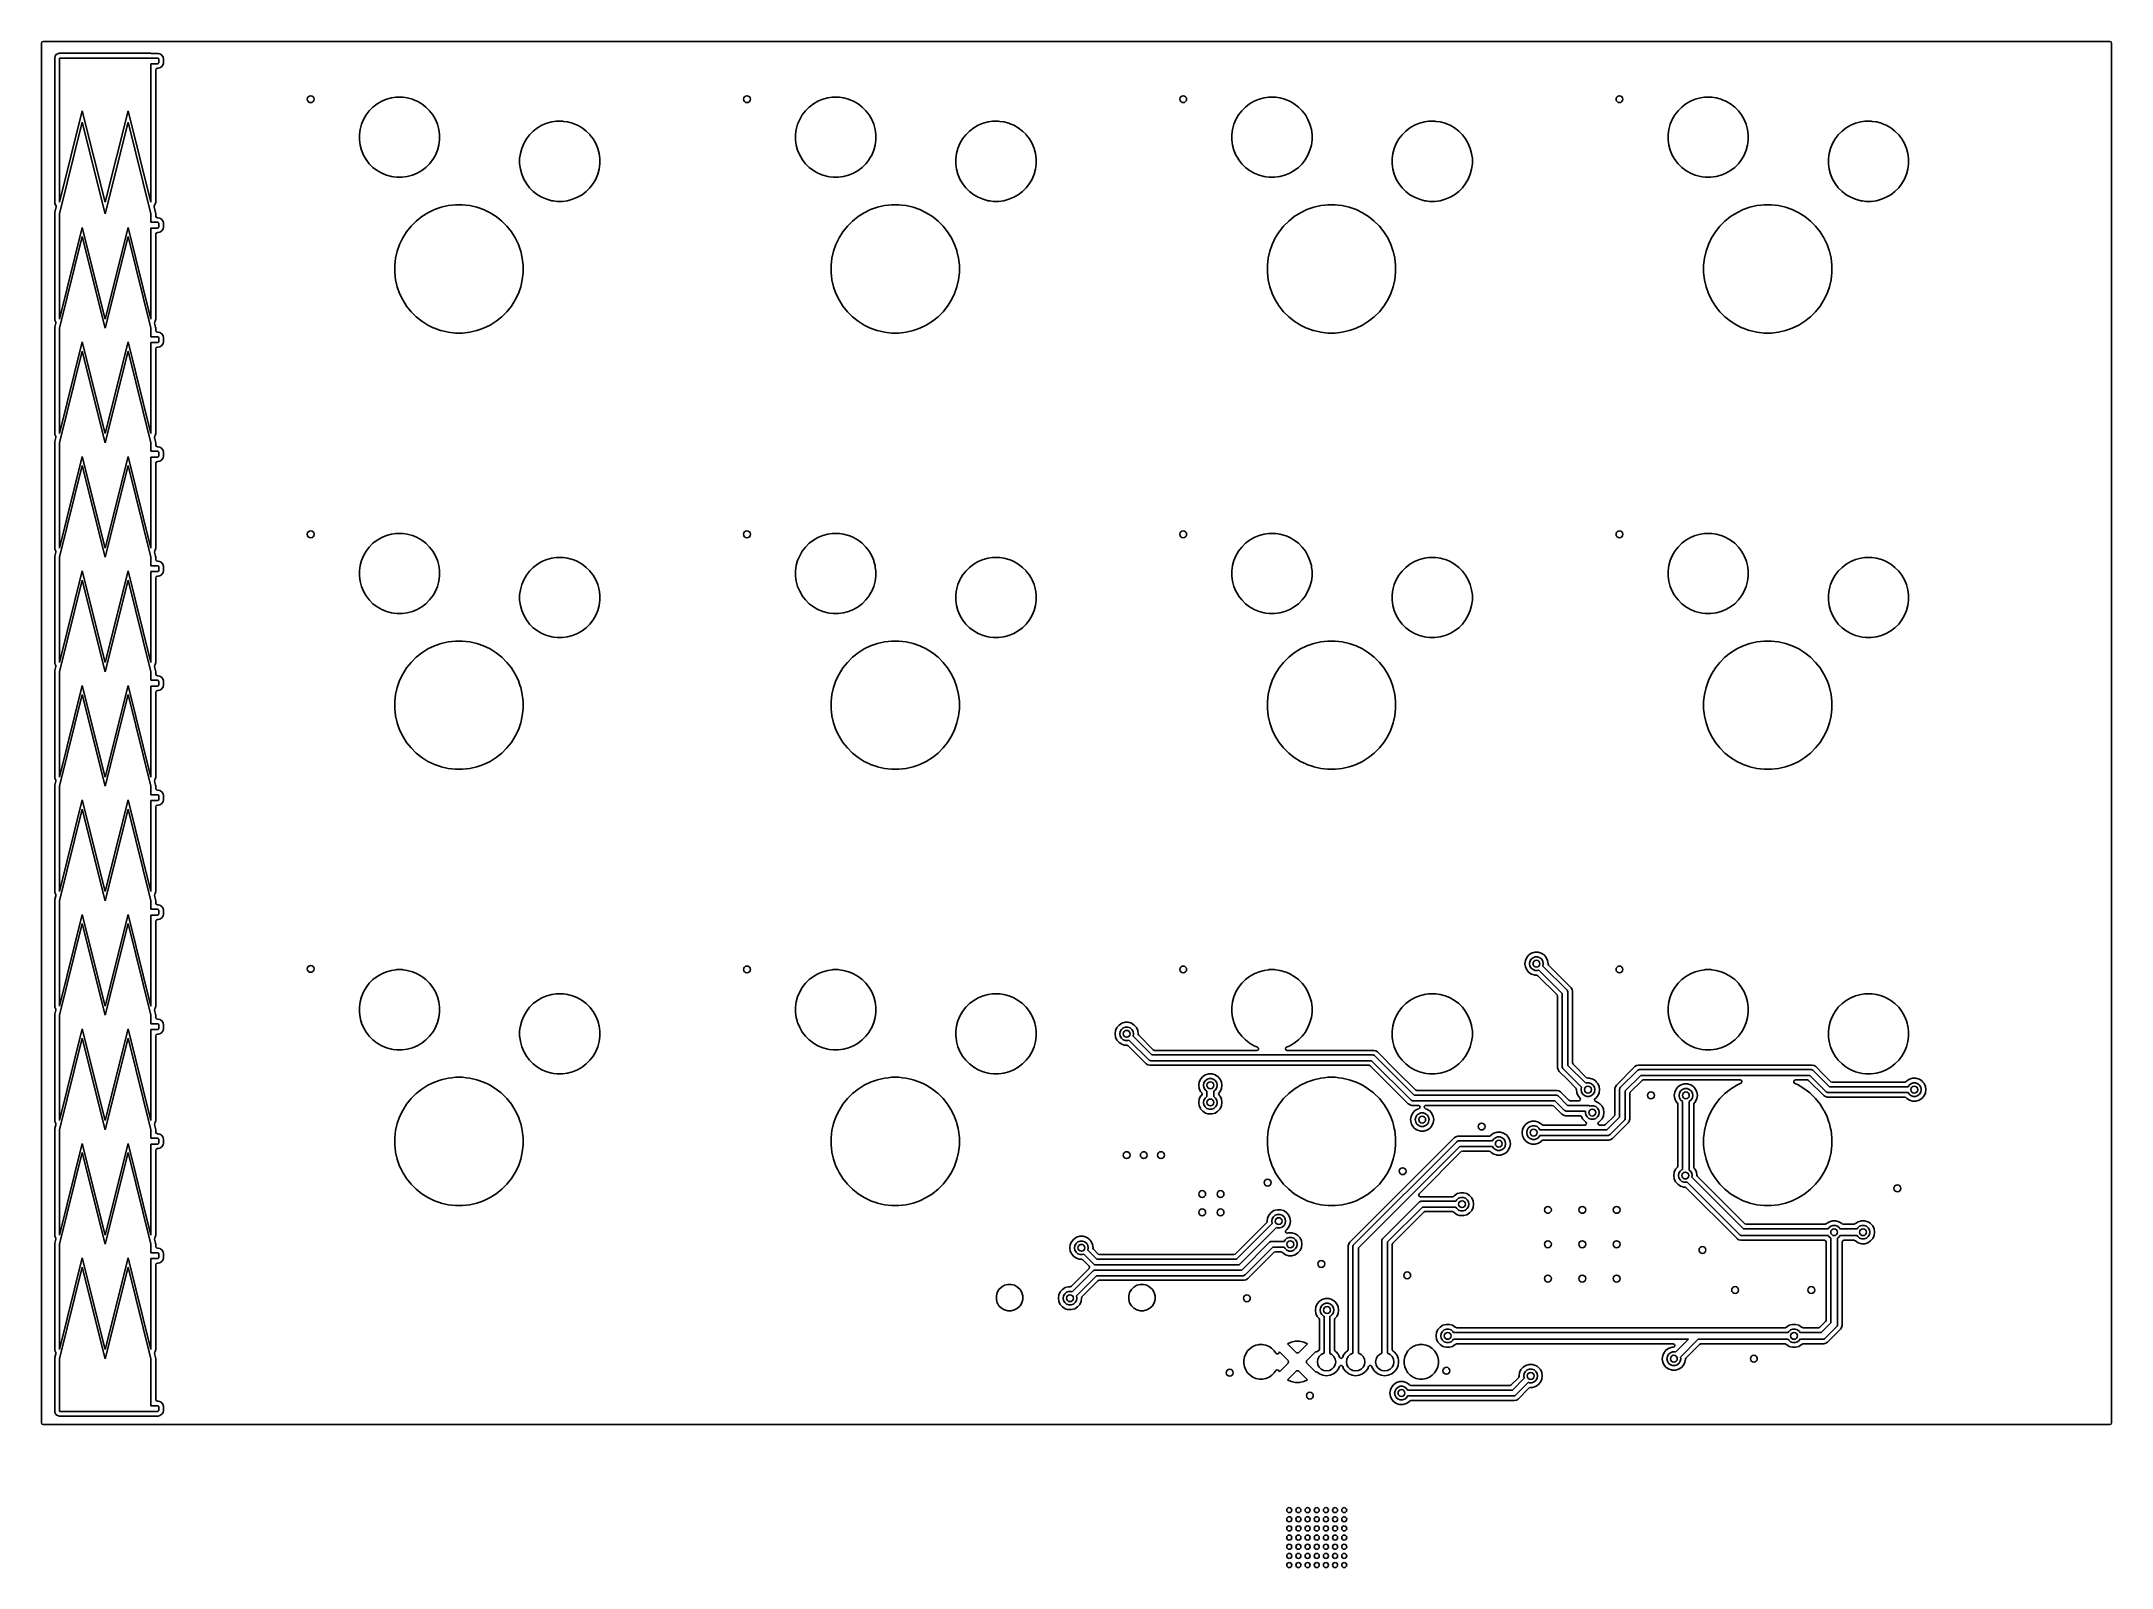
# Model space of a CAD drawing. Extents: x 56.4 to 146.8, y -127.5 to -60.9.
import ezdxf

# ---------------------------------------------------------------- set-up
doc = ezdxf.new("R2010")
doc.units = 0
doc.layers.add('BLACK', color=7, linetype='CONTINUOUS')

msp = doc.modelspace()

# ---------------------------------------------------------------- linework, layer by layer
at = {"layer": 'BLACK', "linetype": 'CONTINUOUS'}
for p, q in [((56.359969, -60.938969), (56.381643, -60.886643)), ((56.359969, -61.589969), (56.359969, -60.938969)), ((56.381643, -60.886643), (56.433969, -60.864969)), ((56.433969, -60.864969), (146.685969, -60.864969)), ((57.01684, -61.429304), (56.959822, -61.500801)), ((57.016843, -61.429301), (57.01684, -61.429304)), ((57.099238, -61.389621), (57.016843, -61.429301)), ((57.09924, -61.389621), (57.099238, -61.389621)), ((57.117055, -61.387614), (57.09924, -61.389621)), ((57.144969, -61.384469), (57.117055, -61.387614)), ((61.144969, -61.384469), (57.144969, -61.384469)), ((61.14497, -61.384469), (61.144969, -61.384469)), ((61.158749, -61.387614), (61.14497, -61.384469)), ((61.175215, -61.389469), (61.158749, -61.387614)), ((61.458368, -61.389469), (61.175215, -61.389469)), ((61.45837, -61.389469), (61.458368, -61.389469)), ((61.535086, -61.404729), (61.45837, -61.389469)), ((61.622081, -61.462857), (61.535086, -61.404729)), ((61.680209, -61.549852), (61.622081, -61.462857)), ((146.685969, -60.864969), (146.738295, -60.886643)), ((146.738295, -60.886643), (146.759969, -60.938969)), ((146.759969, -60.938969), (146.759969, -121.190969)), ((56.359969, -121.190969), (56.359969, -61.589969)), ((56.95982, -61.500806), (56.939469, -61.589969)), ((56.939469, -61.589969), (56.939469, -61.589972)), ((56.939469, -61.589972), (56.939469, -67.889971)), ((56.959821, -61.500803), (56.95982, -61.500805)), ((56.95982, -61.500805), (56.95982, -61.500806)), ((56.959822, -61.500801), (56.959821, -61.500803)), ((57.144969, -67.889969), (57.144969, -61.589969)), ((57.144969, -61.589969), (61.144969, -61.589969)), ((61.144969, -61.589969), (61.432469, -61.589969)), ((61.432469, -61.839969), (61.144969, -61.839969)), ((61.144969, -61.839969), (61.144969, -67.889969)), ((61.350469, -62.114468), (61.372143, -62.062142)), ((61.350469, -64.935236), (61.350469, -62.114468)), ((61.372143, -62.062142), (61.424469, -62.040468)), ((61.424469, -62.040468), (61.458368, -62.040468)), ((61.432469, -61.589969), (61.456387, -61.594727)), ((61.456387, -61.835211), (61.432469, -61.839969)), ((61.456387, -61.594727), (61.476663, -61.608275)), ((61.476663, -61.821663), (61.456387, -61.835211)), ((61.458368, -62.040468), (61.458369, -62.040468)), ((61.458369, -62.040468), (61.535086, -62.025209)), ((61.476663, -61.608275), (61.490211, -61.628551)), ((61.490211, -61.801387), (61.476663, -61.821663)), ((61.490211, -61.628551), (61.494969, -61.652469)), ((61.494969, -61.777469), (61.490211, -61.801387)), ((61.494969, -61.652469), (61.494969, -61.777469)), ((61.535086, -62.025209), (61.622081, -61.967081)), ((61.622081, -61.967081), (61.680209, -61.880086)), ((61.695468, -61.626569), (61.680209, -61.549852)), ((61.680209, -61.880086), (61.695469, -61.80337)), ((61.695469, -61.80337), (61.695468, -61.626569)), ((58.144969, -63.889969), (57.144969, -67.889969)), ((59.144969, -67.889969), (58.144969, -63.889969)), ((60.144969, -63.889969), (59.144969, -67.889969)), ((61.144969, -67.889969), (60.144969, -63.889969)), ((70.536357, -64.075357), (70.421624, -64.274081)), ((70.676054, -63.893303), (70.536357, -64.075357)), ((70.838303, -63.731054), (70.676054, -63.893303)), ((71.020357, -63.591357), (70.838303, -63.731054)), ((71.219081, -63.476624), (71.020357, -63.591357)), ((71.219083, -63.476623), (71.219081, -63.476624)), ((71.431084, -63.38881), (71.219083, -63.476623)), ((71.65273, -63.32942), (71.431084, -63.38881)), ((71.837293, -63.305122), (71.65273, -63.32942)), ((71.880235, -63.299469), (71.837293, -63.305122)), ((72.109703, -63.299469), (71.880235, -63.299469)), ((72.157119, -63.305711), (72.109703, -63.299469)), ((72.337207, -63.32942), (72.157119, -63.305711)), ((72.558853, -63.38881), (72.337206, -63.32942)), ((72.337206, -63.32942), (72.337207, -63.32942)), ((72.558854, -63.38881), (72.558853, -63.38881)), ((72.558856, -63.388811), (72.558854, -63.38881)), ((72.610294, -63.410117), (72.558856, -63.388811)), ((72.770854, -63.476623), (72.610294, -63.410117)), ((72.770856, -63.476624), (72.770854, -63.476623)), ((72.96958, -63.591357), (72.770856, -63.476624)), ((72.969582, -63.591358), (72.96958, -63.591357)), ((73.15163, -63.73105), (72.969581, -63.591358)), ((72.969581, -63.591358), (72.969582, -63.591358)), ((73.313888, -63.893308), (73.15163, -63.73105)), ((73.45358, -64.075357), (73.313888, -63.893308)), ((73.568313, -64.274081), (73.45358, -64.075357)), ((89.586357, -64.075357), (89.471624, -64.274081)), ((89.726054, -63.893303), (89.586357, -64.075357)), ((89.888303, -63.731054), (89.726054, -63.893303)), ((90.070357, -63.591357), (89.888303, -63.731054)), ((90.269081, -63.476624), (90.070357, -63.591357)), ((90.269083, -63.476623), (90.269081, -63.476624)), ((90.481084, -63.38881), (90.269083, -63.476623)), ((90.70273, -63.32942), (90.481084, -63.38881)), ((90.887293, -63.305122), (90.70273, -63.32942)), ((90.930235, -63.299469), (90.887293, -63.305122)), ((91.159703, -63.299469), (90.930235, -63.299469)), ((91.207119, -63.305711), (91.159703, -63.299469)), ((91.387207, -63.32942), (91.207119, -63.305711)), ((91.608853, -63.38881), (91.387206, -63.32942)), ((91.387206, -63.32942), (91.387207, -63.32942)), ((91.608854, -63.38881), (91.608853, -63.38881)), ((91.608856, -63.388811), (91.608854, -63.38881)), ((91.660294, -63.410117), (91.608856, -63.388811)), ((91.820854, -63.476623), (91.660294, -63.410117)), ((91.820856, -63.476624), (91.820854, -63.476623)), ((92.01958, -63.591357), (91.820856, -63.476624)), ((92.019582, -63.591358), (92.01958, -63.591357)), ((92.20163, -63.73105), (92.019581, -63.591358)), ((92.019581, -63.591358), (92.019582, -63.591358)), ((92.363888, -63.893308), (92.20163, -63.73105)), ((92.50358, -64.075357), (92.363888, -63.893308)), ((92.618313, -64.274081), (92.50358, -64.075357)), ((108.636357, -64.075357), (108.521624, -64.274081)), ((108.776054, -63.893303), (108.636357, -64.075357)), ((108.938303, -63.731054), (108.776054, -63.893303)), ((109.120357, -63.591357), (108.938303, -63.731054)), ((109.319081, -63.476624), (109.120357, -63.591357)), ((109.319083, -63.476623), (109.319081, -63.476624)), ((109.531084, -63.38881), (109.319083, -63.476623)), ((109.75273, -63.32942), (109.531084, -63.38881)), ((109.937293, -63.305122), (109.75273, -63.32942)), ((109.980235, -63.299469), (109.937293, -63.305122)), ((110.209703, -63.299469), (109.980235, -63.299469)), ((110.257119, -63.305711), (110.209703, -63.299469)), ((110.437207, -63.32942), (110.257119, -63.305711)), ((110.658853, -63.38881), (110.437206, -63.32942)), ((110.437206, -63.32942), (110.437207, -63.32942)), ((110.658854, -63.38881), (110.658853, -63.38881)), ((110.658856, -63.388811), (110.658854, -63.38881)), ((110.710294, -63.410117), (110.658856, -63.388811)), ((110.870854, -63.476623), (110.710294, -63.410117)), ((110.870856, -63.476624), (110.870854, -63.476623)), ((111.06958, -63.591357), (110.870856, -63.476624)), ((111.069582, -63.591358), (111.06958, -63.591357)), ((111.25163, -63.73105), (111.069581, -63.591358)), ((111.069581, -63.591358), (111.069582, -63.591358)), ((111.413888, -63.893308), (111.25163, -63.73105)), ((111.55358, -64.075357), (111.413888, -63.893308)), ((111.668313, -64.274081), (111.55358, -64.075357)), ((127.686357, -64.075357), (127.571624, -64.274081)), ((127.826054, -63.893303), (127.686357, -64.075357)), ((127.988303, -63.731054), (127.826054, -63.893303)), ((128.170357, -63.591357), (127.988303, -63.731054)), ((128.369081, -63.476624), (128.170357, -63.591357)), ((128.369083, -63.476623), (128.369081, -63.476624)), ((128.581084, -63.38881), (128.369083, -63.476623)), ((128.80273, -63.32942), (128.581084, -63.38881)), ((128.987293, -63.305122), (128.80273, -63.32942)), ((129.030235, -63.299469), (128.987293, -63.305122)), ((129.259703, -63.299469), (129.030235, -63.299469)), ((129.307119, -63.305711), (129.259703, -63.299469)), ((129.487207, -63.32942), (129.307119, -63.305711)), ((129.708853, -63.38881), (129.487206, -63.32942)), ((129.487206, -63.32942), (129.487207, -63.32942)), ((129.708854, -63.38881), (129.708853, -63.38881)), ((129.708856, -63.388811), (129.708854, -63.38881)), ((129.760294, -63.410117), (129.708856, -63.388811)), ((129.920854, -63.476623), (129.760294, -63.410117)), ((129.920856, -63.476624), (129.920854, -63.476623)), ((130.11958, -63.591357), (129.920856, -63.476624)), ((130.119582, -63.591358), (130.11958, -63.591357)), ((130.30163, -63.73105), (130.119581, -63.591358)), ((130.119581, -63.591358), (130.119582, -63.591358)), ((130.463888, -63.893308), (130.30163, -63.73105)), ((130.60358, -64.075357), (130.463888, -63.893308)), ((130.718313, -64.274081), (130.60358, -64.075357)), ((57.144969, -68.389969), (58.144969, -64.389969)), ((58.144969, -64.389969), (59.144969, -68.389969)), ((59.144969, -68.389969), (60.144969, -64.389969)), ((60.144969, -64.389969), (61.144969, -68.389969)), ((61.350469, -67.889969), (61.350469, -64.935236)), ((70.27442, -64.70773), (70.244469, -64.935236)), ((70.244469, -64.935236), (70.244469, -65.164701)), ((70.33381, -64.486084), (70.27442, -64.70773)), ((70.421623, -64.274083), (70.33381, -64.486084)), ((70.421624, -64.274081), (70.421623, -64.274083)), ((73.656127, -64.486082), (73.568313, -64.274081)), ((73.715517, -64.707731), (73.656127, -64.486082)), ((73.745469, -64.935235), (73.715517, -64.707731)), ((73.745469, -65.164703), (73.745469, -64.935235)), ((77.676054, -64.943303), (77.536357, -65.125357)), ((77.838303, -64.781054), (77.676054, -64.943303)), ((78.020357, -64.641357), (77.838303, -64.781054)), ((78.219081, -64.526624), (78.020357, -64.641357)), ((78.219083, -64.526623), (78.219081, -64.526624)), ((78.431084, -64.43881), (78.219083, -64.526623)), ((78.65273, -64.37942), (78.431084, -64.43881)), ((78.837293, -64.355122), (78.65273, -64.37942)), ((78.880235, -64.349469), (78.837293, -64.355122)), ((79.109703, -64.349469), (78.880235, -64.349469)), ((79.157119, -64.355711), (79.109703, -64.349469)), ((79.337207, -64.37942), (79.157119, -64.355711)), ((79.558853, -64.43881), (79.337206, -64.37942)), ((79.337206, -64.37942), (79.337207, -64.37942)), ((79.558854, -64.43881), (79.558853, -64.43881)), ((79.558856, -64.438811), (79.558854, -64.43881)), ((79.610294, -64.460117), (79.558856, -64.438811)), ((79.770854, -64.526623), (79.610294, -64.460117)), ((79.770856, -64.526624), (79.770854, -64.526623)), ((79.96958, -64.641357), (79.770856, -64.526624)), ((79.969582, -64.641358), (79.96958, -64.641357)), ((80.15163, -64.78105), (79.969581, -64.641358)), ((79.969581, -64.641358), (79.969582, -64.641358)), ((80.305816, -64.935236), (80.15163, -64.78105)), ((80.313888, -64.943308), (80.305816, -64.935236)), ((80.45358, -65.125357), (80.313888, -64.943308)), ((89.32442, -64.70773), (89.294469, -64.935236)), ((89.294469, -64.935236), (89.294469, -65.164701)), ((89.38381, -64.486084), (89.32442, -64.70773)), ((89.471623, -64.274083), (89.38381, -64.486084)), ((89.471624, -64.274081), (89.471623, -64.274083)), ((92.706127, -64.486082), (92.618313, -64.274081)), ((92.765517, -64.707731), (92.706127, -64.486082)), ((92.795469, -64.935235), (92.765517, -64.707731)), ((92.795469, -65.164703), (92.795469, -64.935235)), ((96.726054, -64.943303), (96.586357, -65.125357)), ((96.888303, -64.781054), (96.726054, -64.943303)), ((97.070357, -64.641357), (96.888303, -64.781054)), ((97.269081, -64.526624), (97.070357, -64.641357)), ((97.269083, -64.526623), (97.269081, -64.526624)), ((97.481084, -64.43881), (97.269083, -64.526623)), ((97.70273, -64.37942), (97.481084, -64.43881)), ((97.887293, -64.355122), (97.70273, -64.37942)), ((97.930235, -64.349469), (97.887293, -64.355122)), ((98.159703, -64.349469), (97.930235, -64.349469)), ((98.207119, -64.355711), (98.159703, -64.349469)), ((98.387207, -64.37942), (98.207119, -64.355711)), ((98.608853, -64.43881), (98.387206, -64.37942)), ((98.387206, -64.37942), (98.387207, -64.37942)), ((98.608854, -64.43881), (98.608853, -64.43881)), ((98.608856, -64.438811), (98.608854, -64.43881)), ((98.660294, -64.460117), (98.608856, -64.438811)), ((98.820854, -64.526623), (98.660294, -64.460117)), ((98.820856, -64.526624), (98.820854, -64.526623)), ((99.01958, -64.641357), (98.820856, -64.526624)), ((99.019582, -64.641358), (99.01958, -64.641357)), ((99.20163, -64.78105), (99.019581, -64.641358)), ((99.019581, -64.641358), (99.019582, -64.641358)), ((99.355816, -64.935236), (99.20163, -64.78105)), ((99.363888, -64.943308), (99.355816, -64.935236)), ((99.50358, -65.125357), (99.363888, -64.943308)), ((108.37442, -64.70773), (108.344469, -64.935236)), ((108.344469, -64.935236), (108.344469, -65.164701)), ((108.43381, -64.486084), (108.37442, -64.70773)), ((108.521623, -64.274083), (108.43381, -64.486084)), ((108.521624, -64.274081), (108.521623, -64.274083)), ((111.756127, -64.486082), (111.668313, -64.274081)), ((111.815517, -64.707731), (111.756127, -64.486082)), ((111.845469, -64.935235), (111.815517, -64.707731)), ((111.845469, -65.164703), (111.845469, -64.935235)), ((115.776054, -64.943303), (115.636357, -65.125357)), ((115.938303, -64.781054), (115.776054, -64.943303)), ((116.120357, -64.641357), (115.938303, -64.781054)), ((116.319081, -64.526624), (116.120357, -64.641357)), ((116.319083, -64.526623), (116.319081, -64.526624)), ((116.531084, -64.43881), (116.319083, -64.526623)), ((116.75273, -64.37942), (116.531084, -64.43881)), ((116.937293, -64.355122), (116.75273, -64.37942)), ((116.980235, -64.349469), (116.937293, -64.355122)), ((117.209703, -64.349469), (116.980235, -64.349469)), ((117.257119, -64.355711), (117.209703, -64.349469)), ((117.437207, -64.37942), (117.257119, -64.355711)), ((117.658853, -64.43881), (117.437206, -64.37942)), ((117.437206, -64.37942), (117.437207, -64.37942)), ((117.658854, -64.43881), (117.658853, -64.43881)), ((117.658856, -64.438811), (117.658854, -64.43881)), ((117.710294, -64.460117), (117.658856, -64.438811)), ((117.870854, -64.526623), (117.710294, -64.460117)), ((117.870856, -64.526624), (117.870854, -64.526623)), ((118.06958, -64.641357), (117.870856, -64.526624)), ((118.069582, -64.641358), (118.06958, -64.641357)), ((118.25163, -64.78105), (118.069581, -64.641358)), ((118.069581, -64.641358), (118.069582, -64.641358)), ((118.405816, -64.935236), (118.25163, -64.78105)), ((118.413888, -64.943308), (118.405816, -64.935236)), ((118.55358, -65.125357), (118.413888, -64.943308)), ((127.42442, -64.70773), (127.394469, -64.935236)), ((127.394469, -64.935236), (127.394469, -65.164701)), ((127.48381, -64.486084), (127.42442, -64.70773)), ((127.571623, -64.274083), (127.48381, -64.486084)), ((127.571624, -64.274081), (127.571623, -64.274083)), ((130.806127, -64.486082), (130.718313, -64.274081)), ((130.865517, -64.707731), (130.806127, -64.486082)), ((130.895469, -64.935235), (130.865517, -64.707731)), ((130.895469, -65.164703), (130.895469, -64.935235)), ((134.826054, -64.943303), (134.686357, -65.125357)), ((134.988303, -64.781054), (134.826054, -64.943303)), ((135.170357, -64.641357), (134.988303, -64.781054)), ((135.369081, -64.526624), (135.170357, -64.641357)), ((135.369083, -64.526623), (135.369081, -64.526624)), ((135.581084, -64.43881), (135.369083, -64.526623)), ((135.80273, -64.37942), (135.581084, -64.43881)), ((135.987293, -64.355122), (135.80273, -64.37942)), ((136.030235, -64.349469), (135.987293, -64.355122)), ((136.259703, -64.349469), (136.030235, -64.349469)), ((136.307119, -64.355711), (136.259703, -64.349469)), ((136.487207, -64.37942), (136.307119, -64.355711)), ((136.708853, -64.43881), (136.487206, -64.37942)), ((136.487206, -64.37942), (136.487207, -64.37942)), ((136.708854, -64.43881), (136.708853, -64.43881)), ((136.708856, -64.438811), (136.708854, -64.43881)), ((136.760294, -64.460117), (136.708856, -64.438811)), ((136.920854, -64.526623), (136.760294, -64.460117)), ((136.920856, -64.526624), (136.920854, -64.526623)), ((137.11958, -64.641357), (136.920856, -64.526624)), ((137.119582, -64.641358), (137.11958, -64.641357)), ((137.30163, -64.78105), (137.119581, -64.641358)), ((137.119581, -64.641358), (137.119582, -64.641358)), ((137.463888, -64.943308), (137.30163, -64.78105)), ((137.60358, -65.125357), (137.463888, -64.943308)), ((70.244469, -65.164701), (70.27442, -65.392207)), ((70.27442, -65.392207), (70.33381, -65.613853)), ((70.33381, -65.613853), (70.421623, -65.825854)), ((70.421623, -65.825854), (70.421624, -65.825856)), ((70.421624, -65.825856), (70.513642, -65.985235)), ((70.513642, -65.985235), (70.536358, -66.024581)), ((73.45358, -66.024581), (73.476296, -65.985236)), ((73.476296, -65.985236), (73.568313, -65.825857)), ((73.568313, -65.825857), (73.656127, -65.613856)), ((73.656127, -65.613856), (73.715517, -65.392207)), ((73.715517, -65.392207), (73.745469, -65.164703)), ((77.27442, -65.75773), (77.244469, -65.985236)), ((77.244469, -65.985236), (77.244469, -66.214701)), ((77.33381, -65.536084), (77.27442, -65.75773)), ((77.421623, -65.324083), (77.33381, -65.536084)), ((77.421624, -65.324081), (77.421623, -65.324083)), ((77.536357, -65.125357), (77.421624, -65.324081)), ((80.568313, -65.324081), (80.45358, -65.125357)), ((80.656127, -65.536082), (80.568313, -65.324081)), ((80.715517, -65.757731), (80.656127, -65.536082)), ((80.745469, -65.985235), (80.715517, -65.757731)), ((80.745469, -66.214703), (80.745469, -65.985235)), ((89.294469, -65.164701), (89.32442, -65.392207)), ((89.32442, -65.392207), (89.38381, -65.613853)), ((89.38381, -65.613853), (89.471623, -65.825854)), ((89.471623, -65.825854), (89.471624, -65.825856)), ((89.471624, -65.825856), (89.563642, -65.985235)), ((89.563642, -65.985235), (89.586358, -66.024581)), ((92.50358, -66.024581), (92.526296, -65.985236)), ((92.526296, -65.985236), (92.618313, -65.825857)), ((92.618313, -65.825857), (92.706127, -65.613856)), ((92.706127, -65.613856), (92.765517, -65.392207)), ((92.765517, -65.392207), (92.795469, -65.164703)), ((96.32442, -65.75773), (96.294469, -65.985236)), ((96.294469, -65.985236), (96.294469, -66.214701)), ((96.38381, -65.536084), (96.32442, -65.75773)), ((96.471623, -65.324083), (96.38381, -65.536084)), ((96.471624, -65.324081), (96.471623, -65.324083)), ((96.586357, -65.125357), (96.471624, -65.324081)), ((99.618313, -65.324081), (99.50358, -65.125357)), ((99.706127, -65.536082), (99.618313, -65.324081)), ((99.765517, -65.757731), (99.706127, -65.536082)), ((99.795469, -65.985235), (99.765517, -65.757731)), ((99.795469, -66.214703), (99.795469, -65.985235)), ((108.344469, -65.164701), (108.37442, -65.392207)), ((108.37442, -65.392207), (108.43381, -65.613853)), ((108.43381, -65.613853), (108.521623, -65.825854)), ((108.521623, -65.825854), (108.521624, -65.825856)), ((108.521624, -65.825856), (108.613642, -65.985235)), ((108.613642, -65.985235), (108.636358, -66.024581)), ((111.55358, -66.024581), (111.576296, -65.985236)), ((111.576296, -65.985236), (111.668313, -65.825857)), ((111.668313, -65.825857), (111.756127, -65.613856)), ((111.756127, -65.613856), (111.815517, -65.392207)), ((111.815517, -65.392207), (111.845469, -65.164703)), ((115.37442, -65.75773), (115.344469, -65.985236)), ((115.344469, -65.985236), (115.344469, -66.214701)), ((115.43381, -65.536084), (115.37442, -65.75773)), ((115.521623, -65.324083), (115.43381, -65.536084)), ((115.521624, -65.324081), (115.521623, -65.324083)), ((115.636357, -65.125357), (115.521624, -65.324081)), ((118.668313, -65.324081), (118.55358, -65.125357)), ((118.756127, -65.536082), (118.668313, -65.324081)), ((118.815517, -65.757731), (118.756127, -65.536082)), ((118.845469, -65.985235), (118.815517, -65.757731)), ((118.845469, -66.214703), (118.845469, -65.985235)), ((127.394469, -65.164701), (127.42442, -65.392207)), ((127.42442, -65.392207), (127.48381, -65.613853)), ((127.48381, -65.613853), (127.571623, -65.825854)), ((127.571623, -65.825854), (127.571624, -65.825856)), ((127.571624, -65.825856), (127.663642, -65.985235)), ((127.663642, -65.985235), (127.686358, -66.024581)), ((130.60358, -66.024581), (130.626296, -65.985236)), ((130.626296, -65.985236), (130.718313, -65.825857)), ((130.718313, -65.825857), (130.806127, -65.613856)), ((130.806127, -65.613856), (130.865517, -65.392207)), ((130.865517, -65.392207), (130.895469, -65.164703)), ((134.42442, -65.75773), (134.394469, -65.985236)), ((134.394469, -65.985236), (134.394469, -66.214701)), ((134.48381, -65.536084), (134.42442, -65.75773)), ((134.571623, -65.324083), (134.48381, -65.536084)), ((134.571624, -65.324081), (134.571623, -65.324083)), ((134.686357, -65.125357), (134.571624, -65.324081)), ((137.718313, -65.324081), (137.60358, -65.125357)), ((137.806127, -65.536082), (137.718313, -65.324081)), ((137.865517, -65.757731), (137.806127, -65.536082)), ((137.895469, -65.985235), (137.865517, -65.757731)), ((137.895469, -66.214703), (137.895469, -65.985235)), ((70.536358, -66.024581), (70.67605, -66.20663)), ((70.67605, -66.20663), (70.838308, -66.368888)), ((70.838308, -66.368888), (71.020357, -66.50858)), ((71.020357, -66.50858), (71.219081, -66.623313)), ((71.219081, -66.623313), (71.431082, -66.711127)), ((71.431082, -66.711127), (71.652731, -66.770517)), ((71.652731, -66.770517), (71.65273, -66.770517)), ((71.65273, -66.770517), (71.728565, -66.780501)), ((71.728565, -66.780501), (71.880235, -66.800469)), ((71.880235, -66.800469), (71.880237, -66.800469)), ((71.880237, -66.800469), (72.109701, -66.800469)), ((72.109701, -66.800469), (72.109703, -66.800469)), ((72.109703, -66.800469), (72.337207, -66.770517)), ((72.337207, -66.770517), (72.558856, -66.711127)), ((72.558856, -66.711127), (72.770857, -66.623313)), ((72.770857, -66.623313), (72.969581, -66.50858)), ((72.969581, -66.50858), (73.15163, -66.368888)), ((73.15163, -66.368888), (73.313888, -66.20663)), ((73.313888, -66.20663), (73.45358, -66.024581)), ((77.244469, -66.214701), (77.27442, -66.442207)), ((77.27442, -66.442207), (77.33381, -66.663853)), ((77.33381, -66.663853), (77.421623, -66.875854)), ((77.421623, -66.875854), (77.421624, -66.875856)), ((77.421624, -66.875856), (77.421625, -66.875857)), ((77.421625, -66.875857), (77.536358, -67.074581)), ((80.45358, -67.074581), (80.568313, -66.875857)), ((80.568313, -66.875857), (80.656127, -66.663856)), ((80.656127, -66.663856), (80.715517, -66.442207)), ((80.715517, -66.442207), (80.745469, -66.214703)), ((89.586358, -66.024581), (89.72605, -66.20663)), ((89.72605, -66.20663), (89.888308, -66.368888)), ((89.888308, -66.368888), (90.070357, -66.50858)), ((90.070357, -66.50858), (90.269081, -66.623313)), ((90.269081, -66.623313), (90.481082, -66.711127)), ((90.481082, -66.711127), (90.702731, -66.770517)), ((90.702731, -66.770517), (90.70273, -66.770517)), ((90.70273, -66.770517), (90.778565, -66.780501)), ((90.778565, -66.780501), (90.930235, -66.800469)), ((90.930235, -66.800469), (90.930237, -66.800469)), ((90.930237, -66.800469), (91.159701, -66.800469)), ((91.159701, -66.800469), (91.159703, -66.800469)), ((91.159703, -66.800469), (91.387207, -66.770517)), ((91.387207, -66.770517), (91.608856, -66.711127)), ((91.608856, -66.711127), (91.820857, -66.623313)), ((91.820857, -66.623313), (92.019581, -66.50858)), ((92.019581, -66.50858), (92.20163, -66.368888)), ((92.20163, -66.368888), (92.363888, -66.20663)), ((92.363888, -66.20663), (92.50358, -66.024581)), ((96.294469, -66.214701), (96.32442, -66.442207)), ((96.32442, -66.442207), (96.38381, -66.663853)), ((96.38381, -66.663853), (96.471623, -66.875854)), ((96.471623, -66.875854), (96.471624, -66.875856)), ((96.471624, -66.875856), (96.471625, -66.875857)), ((96.471625, -66.875857), (96.586358, -67.074581)), ((99.50358, -67.074581), (99.618313, -66.875857)), ((99.618313, -66.875857), (99.706127, -66.663856)), ((99.706127, -66.663856), (99.765517, -66.442207)), ((99.765517, -66.442207), (99.795469, -66.214703)), ((108.636358, -66.024581), (108.77605, -66.20663)), ((108.77605, -66.20663), (108.938308, -66.368888)), ((108.938308, -66.368888), (109.120357, -66.50858)), ((109.120357, -66.50858), (109.319081, -66.623313)), ((109.319081, -66.623313), (109.531082, -66.711127)), ((109.531082, -66.711127), (109.752731, -66.770517)), ((109.752731, -66.770517), (109.75273, -66.770517)), ((109.75273, -66.770517), (109.828565, -66.780501)), ((109.828565, -66.780501), (109.980235, -66.800469)), ((109.980235, -66.800469), (109.980237, -66.800469)), ((109.980237, -66.800469), (110.209701, -66.800469)), ((110.209701, -66.800469), (110.209703, -66.800469)), ((110.209703, -66.800469), (110.437207, -66.770517)), ((110.437207, -66.770517), (110.658856, -66.711127)), ((110.658856, -66.711127), (110.870857, -66.623313)), ((110.870857, -66.623313), (111.069581, -66.50858)), ((111.069581, -66.50858), (111.25163, -66.368888)), ((111.25163, -66.368888), (111.413888, -66.20663)), ((111.413888, -66.20663), (111.55358, -66.024581)), ((115.344469, -66.214701), (115.37442, -66.442207)), ((115.37442, -66.442207), (115.43381, -66.663853)), ((115.43381, -66.663853), (115.521623, -66.875854)), ((115.521623, -66.875854), (115.521624, -66.875856)), ((115.521624, -66.875856), (115.521625, -66.875857)), ((115.521625, -66.875857), (115.636358, -67.074581)), ((118.55358, -67.074581), (118.668313, -66.875857)), ((118.668313, -66.875857), (118.756127, -66.663856)), ((118.756127, -66.663856), (118.815517, -66.442207)), ((118.815517, -66.442207), (118.845469, -66.214703)), ((127.686358, -66.024581), (127.82605, -66.20663)), ((127.82605, -66.20663), (127.988308, -66.368888)), ((127.988308, -66.368888), (128.170357, -66.50858)), ((128.170357, -66.50858), (128.369081, -66.623313)), ((128.369081, -66.623313), (128.581082, -66.711127)), ((128.581082, -66.711127), (128.802731, -66.770517)), ((128.802731, -66.770517), (128.80273, -66.770517)), ((128.80273, -66.770517), (128.878565, -66.780501)), ((128.878565, -66.780501), (129.030235, -66.800469)), ((129.030235, -66.800469), (129.030237, -66.800469)), ((129.030237, -66.800469), (129.259701, -66.800469)), ((129.259701, -66.800469), (129.259703, -66.800469)), ((129.259703, -66.800469), (129.487207, -66.770517)), ((129.487207, -66.770517), (129.708856, -66.711127)), ((129.708856, -66.711127), (129.920857, -66.623313)), ((129.920857, -66.623313), (130.119581, -66.50858)), ((130.119581, -66.50858), (130.30163, -66.368888)), ((130.30163, -66.368888), (130.463888, -66.20663)), ((130.463888, -66.20663), (130.60358, -66.024581)), ((134.394469, -66.214701), (134.42442, -66.442207)), ((134.42442, -66.442207), (134.48381, -66.663853)), ((134.48381, -66.663853), (134.571623, -66.875854)), ((134.571623, -66.875854), (134.571624, -66.875856)), ((134.571624, -66.875856), (134.571625, -66.875857)), ((134.571625, -66.875857), (134.686358, -67.074581)), ((137.60358, -67.074581), (137.718313, -66.875857)), ((137.718313, -66.875857), (137.806127, -66.663856)), ((137.806127, -66.663856), (137.865517, -66.442207)), ((137.865517, -66.442207), (137.895469, -66.214703)), ((77.536358, -67.074581), (77.67605, -67.25663)), ((77.67605, -67.25663), (77.838308, -67.418888)), ((77.838308, -67.418888), (78.020357, -67.55858)), ((78.020357, -67.55858), (78.219081, -67.673313)), ((78.219081, -67.673313), (78.431082, -67.761127)), ((78.431082, -67.761127), (78.652731, -67.820517)), ((79.337207, -67.820517), (79.558856, -67.761127)), ((79.558856, -67.761127), (79.770857, -67.673313)), ((79.770857, -67.673313), (79.969581, -67.55858)), ((79.969581, -67.55858), (80.15163, -67.418888)), ((80.15163, -67.418888), (80.313888, -67.25663)), ((80.313888, -67.25663), (80.45358, -67.074581)), ((96.586358, -67.074581), (96.72605, -67.25663)), ((96.72605, -67.25663), (96.888308, -67.418888)), ((96.888308, -67.418888), (97.070357, -67.55858)), ((97.070357, -67.55858), (97.269081, -67.673313)), ((97.269081, -67.673313), (97.481082, -67.761127)), ((97.481082, -67.761127), (97.702731, -67.820517)), ((98.387207, -67.820517), (98.608856, -67.761127)), ((98.608856, -67.761127), (98.820857, -67.673313)), ((98.820857, -67.673313), (99.019581, -67.55858)), ((99.019581, -67.55858), (99.20163, -67.418888)), ((99.20163, -67.418888), (99.363888, -67.25663)), ((99.363888, -67.25663), (99.50358, -67.074581)), ((115.636358, -67.074581), (115.77605, -67.25663)), ((115.77605, -67.25663), (115.938308, -67.418888)), ((115.938308, -67.418888), (116.120357, -67.55858)), ((116.120357, -67.55858), (116.319081, -67.673313)), ((116.319081, -67.673313), (116.531082, -67.761127)), ((116.531082, -67.761127), (116.752731, -67.820517)), ((117.437207, -67.820517), (117.658856, -67.761127)), ((117.658856, -67.761127), (117.870857, -67.673313)), ((117.870857, -67.673313), (118.069581, -67.55858)), ((118.069581, -67.55858), (118.25163, -67.418888)), ((118.25163, -67.418888), (118.413888, -67.25663)), ((118.413888, -67.25663), (118.55358, -67.074581)), ((134.686358, -67.074581), (134.82605, -67.25663)), ((134.82605, -67.25663), (134.988308, -67.418888)), ((134.988308, -67.418888), (135.170357, -67.55858)), ((135.170357, -67.55858), (135.369081, -67.673313)), ((135.369081, -67.673313), (135.581082, -67.761127)), ((135.581082, -67.761127), (135.802731, -67.820517)), ((136.487207, -67.820517), (136.708856, -67.761127)), ((136.708856, -67.761127), (136.920857, -67.673313)), ((136.920857, -67.673313), (137.119581, -67.55858)), ((137.119581, -67.55858), (137.30163, -67.418888)), ((137.30163, -67.418888), (137.463888, -67.25663)), ((137.463888, -67.25663), (137.60358, -67.074581)), ((56.939469, -67.889971), (56.943722, -67.931561)), ((56.945605, -68.340128), (56.939469, -68.389969)), ((56.939469, -68.389969), (56.939469, -68.389974)), ((56.939469, -68.389974), (56.939469, -72.989971)), ((56.943722, -67.931561), (56.943723, -67.931568)), ((56.943723, -67.931568), (56.981698, -68.014759)), ((57.007879, -68.091024), (56.945605, -68.340128)), ((56.981698, -68.014759), (56.9817, -68.014763)), ((56.9817, -68.014763), (56.983409, -68.016184)), ((56.983409, -68.016184), (56.984781, -68.018793)), ((56.984781, -68.018793), (56.986762, -68.021384)), ((56.986762, -68.021384), (56.986321, -68.02172)), ((56.986321, -68.02172), (57.009779, -68.066308)), ((57.009779, -68.066308), (57.007879, -68.091024)), ((57.144969, -72.989969), (57.144969, -68.389969)), ((61.144969, -68.389969), (61.144969, -68.764969)), ((61.281102, -68.087206), (61.289439, -68.031186)), ((61.344333, -68.340128), (61.281102, -68.087206)), ((61.289439, -68.031186), (61.295034, -68.023125)), ((61.295034, -68.023125), (61.330118, -67.979132)), ((61.330118, -67.979132), (61.350469, -67.889969)), ((61.350469, -68.389969), (61.344333, -68.340128)), ((61.350469, -68.389977), (61.350469, -68.389969)), ((61.350469, -68.490469), (61.350469, -68.389977)), ((61.372143, -68.542795), (61.350469, -68.490469)), ((61.424469, -68.564469), (61.372143, -68.542795)), ((61.458368, -68.564469), (61.424469, -68.564469)), ((61.45837, -68.564469), (61.458368, -68.564469)), ((61.535086, -68.579729), (61.45837, -68.564469)), ((61.622081, -68.637857), (61.535086, -68.579729)), ((61.680209, -68.724852), (61.622081, -68.637857)), ((72.971845, -68.512392), (72.725925, -68.708507)), ((73.238181, -68.345042), (72.971845, -68.512392)), ((73.521581, -68.208563), (73.238181, -68.345042)), ((73.818455, -68.104684), (73.521581, -68.208563)), ((73.818477, -68.104677), (73.818455, -68.104684)), ((74.125124, -68.034687), (73.818477, -68.104677)), ((74.125125, -68.034687), (74.125124, -68.034687)), ((74.301959, -68.014763), (74.125125, -68.034687)), ((74.437696, -67.999469), (74.301959, -68.014763)), ((74.752242, -67.999469), (74.437696, -67.999469)), ((74.887979, -68.014763), (74.752242, -67.999469)), ((75.064813, -68.034687), (74.887979, -68.014763)), ((75.37146, -68.104677), (75.064813, -68.034687)), ((75.371482, -68.104684), (75.37146, -68.104677)), ((75.668356, -68.208563), (75.371482, -68.104684)), ((75.951756, -68.345042), (75.668356, -68.208563)), ((76.218092, -68.512392), (75.951756, -68.345042)), ((76.375418, -68.637856), (76.218092, -68.512392)), ((76.464013, -68.708508), (76.375418, -68.637856)), ((78.652731, -67.820517), (78.65273, -67.820517)), ((78.65273, -67.820517), (78.728565, -67.830501)), ((78.728565, -67.830501), (78.880235, -67.850469)), ((78.880235, -67.850469), (78.880237, -67.850469)), ((78.880237, -67.850469), (79.109701, -67.850469)), ((79.109701, -67.850469), (79.109703, -67.850469)), ((79.109703, -67.850469), (79.337207, -67.820517)), ((92.021845, -68.512392), (91.775925, -68.708507)), ((92.288181, -68.345042), (92.021845, -68.512392)), ((92.571581, -68.208563), (92.288181, -68.345042)), ((92.868455, -68.104684), (92.571581, -68.208563)), ((92.868477, -68.104677), (92.868455, -68.104684)), ((93.175124, -68.034687), (92.868477, -68.104677)), ((93.175125, -68.034687), (93.175124, -68.034687)), ((93.351959, -68.014763), (93.175125, -68.034687)), ((93.487696, -67.999469), (93.351959, -68.014763)), ((93.802242, -67.999469), (93.487696, -67.999469)), ((93.937979, -68.014763), (93.802242, -67.999469)), ((94.114813, -68.034687), (93.937979, -68.014763)), ((94.42146, -68.104677), (94.114813, -68.034687)), ((94.421482, -68.104684), (94.42146, -68.104677)), ((94.718356, -68.208563), (94.421482, -68.104684)), ((95.001756, -68.345042), (94.718356, -68.208563)), ((95.268092, -68.512392), (95.001756, -68.345042)), ((95.425418, -68.637856), (95.268092, -68.512392)), ((95.514013, -68.708508), (95.425418, -68.637856)), ((97.702731, -67.820517), (97.70273, -67.820517)), ((97.70273, -67.820517), (97.778565, -67.830501)), ((97.778565, -67.830501), (97.930235, -67.850469)), ((97.930235, -67.850469), (97.930237, -67.850469)), ((97.930237, -67.850469), (98.159701, -67.850469)), ((98.159701, -67.850469), (98.159703, -67.850469)), ((98.159703, -67.850469), (98.387207, -67.820517)), ((111.071845, -68.512392), (110.825925, -68.708507)), ((111.338181, -68.345042), (111.071845, -68.512392)), ((111.621581, -68.208563), (111.338181, -68.345042)), ((111.918455, -68.104684), (111.621581, -68.208563)), ((111.918477, -68.104677), (111.918455, -68.104684)), ((112.225124, -68.034687), (111.918477, -68.104677)), ((112.225125, -68.034687), (112.225124, -68.034687)), ((112.401959, -68.014763), (112.225125, -68.034687)), ((112.537696, -67.999469), (112.401959, -68.014763)), ((112.852242, -67.999469), (112.537696, -67.999469)), ((112.987979, -68.014763), (112.852242, -67.999469)), ((113.164813, -68.034687), (112.987979, -68.014763)), ((113.47146, -68.104677), (113.164813, -68.034687)), ((113.471482, -68.104684), (113.47146, -68.104677)), ((113.768356, -68.208563), (113.471482, -68.104684)), ((114.051756, -68.345042), (113.768356, -68.208563)), ((114.318092, -68.512392), (114.051756, -68.345042)), ((114.475418, -68.637856), (114.318092, -68.512392)), ((114.564013, -68.708508), (114.475418, -68.637856)), ((116.752731, -67.820517), (116.75273, -67.820517)), ((116.75273, -67.820517), (116.828565, -67.830501)), ((116.828565, -67.830501), (116.980235, -67.850469)), ((116.980235, -67.850469), (116.980237, -67.850469)), ((116.980237, -67.850469), (117.209701, -67.850469)), ((117.209701, -67.850469), (117.209703, -67.850469)), ((117.209703, -67.850469), (117.437207, -67.820517)), ((130.121845, -68.512392), (129.875925, -68.708507)), ((130.388181, -68.345042), (130.121845, -68.512392)), ((130.671581, -68.208563), (130.388181, -68.345042)), ((130.968455, -68.104684), (130.671581, -68.208563)), ((130.968477, -68.104677), (130.968455, -68.104684)), ((131.275124, -68.034687), (130.968477, -68.104677)), ((131.275125, -68.034687), (131.275124, -68.034687)), ((131.451959, -68.014763), (131.275125, -68.034687)), ((131.587696, -67.999469), (131.451959, -68.014763)), ((131.902242, -67.999469), (131.587696, -67.999469)), ((132.037979, -68.014763), (131.902242, -67.999469)), ((132.214813, -68.034687), (132.037979, -68.014763)), ((132.52146, -68.104677), (132.214813, -68.034687)), ((132.521482, -68.104684), (132.52146, -68.104677)), ((132.818356, -68.208563), (132.521482, -68.104684)), ((133.101756, -68.345042), (132.818356, -68.208563)), ((133.368092, -68.512392), (133.101756, -68.345042)), ((133.525418, -68.637856), (133.368092, -68.512392)), ((133.614013, -68.708508), (133.525418, -68.637856)), ((135.802731, -67.820517), (135.80273, -67.820517)), ((135.80273, -67.820517), (135.878565, -67.830501)), ((135.878565, -67.830501), (136.030235, -67.850469)), ((136.030235, -67.850469), (136.030237, -67.850469)), ((136.030237, -67.850469), (136.259701, -67.850469)), ((136.259701, -67.850469), (136.259703, -67.850469)), ((136.259703, -67.850469), (136.487207, -67.820517)), ((58.144969, -68.989969), (57.144969, -72.989969)), ((57.144969, -73.389969), (58.144969, -69.389969)), ((59.144969, -72.989969), (58.144969, -68.989969)), ((58.144969, -69.389969), (59.144969, -73.389969)), ((60.144969, -68.989969), (59.144969, -72.989969)), ((59.144969, -73.389969), (60.144969, -69.389969)), ((61.144969, -72.989969), (60.144969, -68.989969)), ((60.144969, -69.389969), (61.144969, -73.389969)), ((61.144969, -68.764969), (61.432469, -68.764969)), ((61.432469, -69.014969), (61.144969, -69.014969)), ((61.144969, -69.014969), (61.144969, -72.989969)), ((61.350469, -69.289468), (61.372143, -69.237142)), ((61.350469, -70.642699), (61.350469, -69.289468)), ((61.372143, -69.237142), (61.424469, -69.215468)), ((61.424469, -69.215468), (61.458368, -69.215468)), ((61.432469, -68.764969), (61.456387, -68.769727)), ((61.456387, -69.010211), (61.432469, -69.014969)), ((61.456387, -68.769727), (61.476663, -68.783275)), ((61.476663, -68.996663), (61.456387, -69.010211)), ((61.458368, -69.215468), (61.458369, -69.215468)), ((61.458369, -69.215468), (61.535086, -69.200209)), ((61.476663, -68.783275), (61.490211, -68.803551)), ((61.490211, -68.976387), (61.476663, -68.996663)), ((61.490211, -68.803551), (61.494969, -68.827469)), ((61.494969, -68.952469), (61.490211, -68.976387)), ((61.494969, -68.827469), (61.494969, -68.952469)), ((61.535086, -69.200209), (61.622081, -69.142081)), ((61.622081, -69.142081), (61.680209, -69.055086)), ((61.695468, -68.801569), (61.680209, -68.724852)), ((61.680209, -69.055086), (61.695469, -68.97837)), ((61.695469, -68.97837), (61.695468, -68.801569)), ((72.140042, -69.443181), (72.003563, -69.726581)), ((72.307392, -69.176845), (72.140042, -69.443181)), ((72.503507, -68.930925), (72.307392, -69.176845)), ((72.725925, -68.708507), (72.503507, -68.930925)), ((76.68643, -68.930925), (76.464013, -68.708508)), ((76.882546, -69.176846), (76.68643, -68.930925)), ((77.049895, -69.44318), (76.882546, -69.176846)), ((77.049895, -69.443181), (77.049895, -69.44318)), ((77.186374, -69.726581), (77.049895, -69.443181)), ((91.190042, -69.443181), (91.053563, -69.726581)), ((91.357392, -69.176845), (91.190042, -69.443181)), ((91.553507, -68.930925), (91.357392, -69.176845)), ((91.775925, -68.708507), (91.553507, -68.930925)), ((95.73643, -68.930925), (95.514013, -68.708508)), ((95.932546, -69.176846), (95.73643, -68.930925)), ((96.099895, -69.44318), (95.932546, -69.176846)), ((96.099895, -69.443181), (96.099895, -69.44318)), ((96.236374, -69.726581), (96.099895, -69.443181)), ((110.240042, -69.443181), (110.103563, -69.726581)), ((110.407392, -69.176845), (110.240042, -69.443181)), ((110.603507, -68.930925), (110.407392, -69.176845)), ((110.825925, -68.708507), (110.603507, -68.930925)), ((114.78643, -68.930925), (114.564013, -68.708508)), ((114.982546, -69.176846), (114.78643, -68.930925)), ((115.149895, -69.44318), (114.982546, -69.176846)), ((115.149895, -69.443181), (115.149895, -69.44318)), ((115.286374, -69.726581), (115.149895, -69.443181)), ((129.290042, -69.443181), (129.153563, -69.726581)), ((129.457392, -69.176845), (129.290042, -69.443181)), ((129.653507, -68.930925), (129.457392, -69.176845)), ((129.875925, -68.708507), (129.653507, -68.930925)), ((133.83643, -68.930925), (133.614013, -68.708508)), ((134.032546, -69.176846), (133.83643, -68.930925)), ((134.199895, -69.44318), (134.032546, -69.176846)), ((134.199895, -69.443181), (134.199895, -69.44318)), ((134.336374, -69.726581), (134.199895, -69.443181)), ((71.829687, -70.330125), (71.794469, -70.642699)), ((71.899677, -70.023477), (71.829687, -70.330124)), ((71.829687, -70.330124), (71.829687, -70.330125)), ((71.899684, -70.023455), (71.899677, -70.023477)), ((72.003563, -69.726581), (71.899684, -70.023455)), ((77.279756, -69.993457), (77.186374, -69.726581)), ((77.290258, -70.023469), (77.279756, -69.993457)), ((77.360251, -70.330129), (77.290258, -70.023469)), ((77.395469, -70.642696), (77.360251, -70.330129)), ((90.879687, -70.330125), (90.844469, -70.642699)), ((90.949677, -70.023477), (90.879687, -70.330124)), ((90.879687, -70.330124), (90.879687, -70.330125)), ((90.949684, -70.023455), (90.949677, -70.023477)), ((91.053563, -69.726581), (90.949684, -70.023455)), ((96.329756, -69.993457), (96.236374, -69.726581)), ((96.340258, -70.023469), (96.329756, -69.993457)), ((96.410251, -70.330129), (96.340258, -70.023469)), ((96.445469, -70.642696), (96.410251, -70.330129)), ((109.929687, -70.330125), (109.894469, -70.642699)), ((109.999677, -70.023477), (109.929687, -70.330124)), ((109.929687, -70.330124), (109.929687, -70.330125)), ((109.999684, -70.023455), (109.999677, -70.023477)), ((110.103563, -69.726581), (109.999684, -70.023455)), ((115.379756, -69.993457), (115.286374, -69.726581)), ((115.390258, -70.023469), (115.379756, -69.993457)), ((115.460251, -70.330129), (115.390258, -70.023469)), ((115.495469, -70.642696), (115.460251, -70.330129)), ((128.979687, -70.330125), (128.944469, -70.642699)), ((129.049677, -70.023477), (128.979687, -70.330124)), ((128.979687, -70.330124), (128.979687, -70.330125)), ((129.049684, -70.023455), (129.049677, -70.023477)), ((129.153563, -69.726581), (129.049684, -70.023455)), ((134.429756, -69.993457), (134.336374, -69.726581)), ((134.440258, -70.023469), (134.429756, -69.993457)), ((134.510251, -70.330129), (134.440258, -70.023469)), ((134.545469, -70.642696), (134.510251, -70.330129)), ((61.350469, -72.989969), (61.350469, -70.642699)), ((71.794469, -70.642699), (71.794469, -70.957238)), ((71.794469, -70.957238), (71.829687, -71.269812)), ((71.829687, -71.269812), (71.829687, -71.269813)), ((71.829687, -71.269813), (71.899677, -71.57646)), ((77.290258, -71.576469), (77.360251, -71.269809)), ((77.360251, -71.269809), (77.395469, -70.957242)), ((77.395469, -70.642699), (77.395469, -70.642696)), ((77.395469, -70.957242), (77.395469, -70.642699)), ((90.844469, -70.642699), (90.844469, -70.957238)), ((90.844469, -70.957238), (90.879687, -71.269812)), ((90.879687, -71.269812), (90.879687, -71.269813)), ((90.879687, -71.269813), (90.949677, -71.57646)), ((96.340258, -71.576469), (96.410251, -71.269809)), ((96.410251, -71.269809), (96.445469, -70.957242)), ((96.445469, -70.642699), (96.445469, -70.642696)), ((96.445469, -70.957242), (96.445469, -70.642699)), ((109.894469, -70.642699), (109.894469, -70.957238)), ((109.894469, -70.957238), (109.929687, -71.269812)), ((109.929687, -71.269812), (109.929687, -71.269813)), ((109.929687, -71.269813), (109.999677, -71.57646)), ((115.390258, -71.576469), (115.460251, -71.269809)), ((115.460251, -71.269809), (115.495469, -70.957242)), ((115.495469, -70.642699), (115.495469, -70.642696)), ((115.495469, -70.957242), (115.495469, -70.642699)), ((128.944469, -70.642699), (128.944469, -70.957238)), ((128.944469, -70.957238), (128.979687, -71.269812)), ((128.979687, -71.269812), (128.979687, -71.269813)), ((128.979687, -71.269813), (129.049677, -71.57646)), ((134.440258, -71.576469), (134.510251, -71.269809)), ((134.510251, -71.269809), (134.545469, -70.957242)), ((134.545469, -70.957242), (134.545469, -70.642696)), ((71.899677, -71.57646), (71.899684, -71.576482)), ((71.899684, -71.576482), (72.003563, -71.873356)), ((72.003563, -71.873356), (72.140042, -72.156756)), ((72.140042, -72.156756), (72.140043, -72.156758)), ((72.140043, -72.156758), (72.307392, -72.423092)), ((76.882546, -72.423092), (77.049895, -72.156758)), ((77.049895, -72.156758), (77.186371, -71.873363)), ((77.186371, -71.87336), (77.186374, -71.873356)), ((77.186371, -71.873363), (77.186371, -71.87336)), ((77.186374, -71.873356), (77.290253, -71.576482)), ((77.290253, -71.576482), (77.290258, -71.576469)), ((90.949677, -71.57646), (90.949684, -71.576482)), ((90.949684, -71.576482), (91.053563, -71.873356)), ((91.053563, -71.873356), (91.190042, -72.156756)), ((91.190042, -72.156756), (91.190043, -72.156758)), ((91.190043, -72.156758), (91.357392, -72.423092)), ((95.932546, -72.423092), (96.099895, -72.156758)), ((96.099895, -72.156758), (96.236371, -71.873363)), ((96.236371, -71.87336), (96.236374, -71.873356)), ((96.236371, -71.873363), (96.236371, -71.87336)), ((96.236374, -71.873356), (96.340253, -71.576482)), ((96.340253, -71.576482), (96.340258, -71.576469)), ((109.999677, -71.57646), (109.999684, -71.576482)), ((109.999684, -71.576482), (110.103563, -71.873356)), ((110.103563, -71.873356), (110.240042, -72.156756)), ((110.240042, -72.156756), (110.240043, -72.156758)), ((110.240043, -72.156758), (110.407392, -72.423092)), ((114.982546, -72.423092), (115.149895, -72.156758)), ((115.149895, -72.156758), (115.286371, -71.873363)), ((115.286371, -71.87336), (115.286374, -71.873356)), ((115.286371, -71.873363), (115.286371, -71.87336)), ((115.286374, -71.873356), (115.390253, -71.576482)), ((115.390253, -71.576482), (115.390258, -71.576469)), ((129.049677, -71.57646), (129.049684, -71.576482)), ((129.049684, -71.576482), (129.153563, -71.873356)), ((129.153563, -71.873356), (129.290042, -72.156756)), ((129.290042, -72.156756), (129.290043, -72.156758)), ((129.290043, -72.156758), (129.457392, -72.423092)), ((134.032546, -72.423092), (134.199895, -72.156758)), ((134.199895, -72.156758), (134.336371, -71.873363)), ((134.336371, -71.87336), (134.336374, -71.873356)), ((134.336371, -71.873363), (134.336371, -71.87336)), ((134.336374, -71.873356), (134.440253, -71.576482)), ((134.440253, -71.576482), (134.440258, -71.576469)), ((56.939469, -72.989971), (56.943722, -73.031561)), ((56.943722, -73.031561), (56.943723, -73.031568)), ((56.943723, -73.031568), (56.984028, -73.119864)), ((56.988501, -73.16854), (56.945604, -73.340132)), ((56.984028, -73.119864), (56.988501, -73.16854)), ((61.300135, -73.163337), (61.308472, -73.107318)), ((61.344333, -73.340128), (61.300135, -73.163337)), ((61.308472, -73.107318), (61.314066, -73.099259)), ((61.314066, -73.099259), (61.330118, -73.079132)), ((61.330118, -73.079132), (61.350469, -72.989969)), ((72.307392, -72.423092), (72.503508, -72.669013)), ((72.503508, -72.669013), (72.725925, -72.89143)), ((72.725925, -72.89143), (72.971846, -73.087546)), ((72.971846, -73.087546), (73.23818, -73.254895)), ((75.951758, -73.254895), (76.218092, -73.087546)), ((76.218092, -73.087546), (76.464013, -72.89143)), ((76.464013, -72.89143), (76.68643, -72.669013)), ((76.68643, -72.669013), (76.882546, -72.423092)), ((91.357392, -72.423092), (91.553508, -72.669013)), ((91.553508, -72.669013), (91.775925, -72.89143)), ((91.775925, -72.89143), (92.021846, -73.087546)), ((92.021846, -73.087546), (92.28818, -73.254895)), ((95.001758, -73.254895), (95.268092, -73.087546)), ((95.268092, -73.087546), (95.514013, -72.89143)), ((95.514013, -72.89143), (95.73643, -72.669013)), ((95.73643, -72.669013), (95.932546, -72.423092)), ((110.407392, -72.423092), (110.603508, -72.669013)), ((110.603508, -72.669013), (110.825925, -72.89143)), ((110.825925, -72.89143), (111.071846, -73.087546)), ((111.071846, -73.087546), (111.33818, -73.254895)), ((114.051758, -73.254895), (114.318092, -73.087546)), ((114.318092, -73.087546), (114.564013, -72.89143)), ((114.564013, -72.89143), (114.78643, -72.669013)), ((114.78643, -72.669013), (114.982546, -72.423092)), ((129.457392, -72.423092), (129.653508, -72.669013)), ((129.653508, -72.669013), (129.875925, -72.89143)), ((129.875925, -72.89143), (130.121846, -73.087546)), ((130.121846, -73.087546), (130.38818, -73.254895)), ((133.101758, -73.254895), (133.368092, -73.087546)), ((133.368092, -73.087546), (133.614013, -72.89143)), ((133.614013, -72.89143), (133.83643, -72.669013)), ((133.83643, -72.669013), (134.032546, -72.423092)), ((56.945604, -73.340134), (56.939469, -73.389969)), ((56.939469, -73.389969), (56.939469, -73.389974)), ((56.939469, -73.389974), (56.939469, -77.989971)), ((56.945604, -73.340132), (56.945604, -73.340134)), ((57.144969, -77.989969), (57.144969, -73.389969)), ((58.144969, -73.989969), (57.144969, -77.989969)), ((59.144969, -77.989969), (58.144969, -73.989969)), ((60.144969, -73.989969), (59.144969, -77.989969)), ((61.144969, -77.989969), (60.144969, -73.989969)), ((61.144969, -73.389969), (61.144969, -73.764969)), ((61.144969, -73.764969), (61.432469, -73.764969)), ((61.432469, -74.014969), (61.144969, -74.014969)), ((61.144969, -74.014969), (61.144969, -77.989969)), ((61.350469, -73.389969), (61.344333, -73.340128)), ((61.350469, -73.389977), (61.350469, -73.389969)), ((61.350469, -73.490469), (61.350469, -73.389977)), ((61.372143, -73.542795), (61.350469, -73.490469)), ((61.424469, -73.564469), (61.372143, -73.542795)), ((61.458368, -73.564469), (61.424469, -73.564469)), ((61.432469, -73.764969), (61.456387, -73.769727)), ((61.456387, -74.010211), (61.432469, -74.014969)), ((61.456387, -73.769727), (61.476663, -73.783275)), ((61.476663, -73.996663), (61.456387, -74.010211)), ((61.45837, -73.564469), (61.458368, -73.564469)), ((61.535086, -73.579729), (61.45837, -73.564469)), ((61.476663, -73.783275), (61.490211, -73.803551)), ((61.490211, -73.976387), (61.476663, -73.996663)), ((61.490211, -73.803551), (61.494969, -73.827469)), ((61.494969, -73.952469), (61.490211, -73.976387)), ((61.494969, -73.827469), (61.494969, -73.952469)), ((61.622081, -73.637857), (61.535086, -73.579729)), ((61.680209, -73.724852), (61.622081, -73.637857)), ((61.622081, -74.142081), (61.680209, -74.055086)), ((61.695468, -73.801569), (61.680209, -73.724852)), ((61.680209, -74.055086), (61.695469, -73.97837)), ((61.695469, -73.97837), (61.695468, -73.801569)), ((73.23818, -73.254895), (73.46867, -73.365893)), ((73.46867, -73.365893), (73.521581, -73.391374)), ((73.521581, -73.391374), (73.788457, -73.484756)), ((73.788457, -73.484756), (73.818469, -73.495258)), ((73.818469, -73.495258), (73.818475, -73.495259)), ((73.818475, -73.495259), (73.818477, -73.49526)), ((73.818477, -73.49526), (74.125124, -73.56525)), ((74.125124, -73.56525), (74.125125, -73.56525)), ((74.125125, -73.56525), (74.125129, -73.565251)), ((74.125129, -73.565251), (74.437696, -73.600469)), ((74.437696, -73.600469), (74.4377, -73.600469)), ((74.4377, -73.600469), (74.752238, -73.600469)), ((74.752238, -73.600469), (74.752242, -73.600469)), ((74.752242, -73.600469), (75.064809, -73.565251)), ((75.064809, -73.565251), (75.371469, -73.495258)), ((75.371469, -73.495258), (75.505178, -73.448471)), ((75.505178, -73.448471), (75.668356, -73.391374)), ((75.668356, -73.391374), (75.66836, -73.391371)), ((75.66836, -73.391371), (75.668363, -73.391371)), ((75.668363, -73.391371), (75.951758, -73.254895)), ((92.28818, -73.254895), (92.51867, -73.365893)), ((92.51867, -73.365893), (92.571581, -73.391374)), ((92.571581, -73.391374), (92.838457, -73.484756)), ((92.838457, -73.484756), (92.868469, -73.495258)), ((92.868469, -73.495258), (92.868475, -73.495259)), ((92.868475, -73.495259), (92.868477, -73.49526)), ((92.868477, -73.49526), (93.175124, -73.56525)), ((93.175124, -73.56525), (93.175125, -73.56525)), ((93.175125, -73.56525), (93.175129, -73.565251)), ((93.175129, -73.565251), (93.487696, -73.600469)), ((93.487696, -73.600469), (93.4877, -73.600469)), ((93.4877, -73.600469), (93.802238, -73.600469)), ((93.802238, -73.600469), (93.802242, -73.600469)), ((93.802242, -73.600469), (94.114809, -73.565251)), ((94.114809, -73.565251), (94.421469, -73.495258)), ((94.421469, -73.495258), (94.555178, -73.448471)), ((94.555178, -73.448471), (94.718356, -73.391374)), ((94.718356, -73.391374), (94.71836, -73.391371)), ((94.71836, -73.391371), (94.718363, -73.391371)), ((94.718363, -73.391371), (95.001758, -73.254895)), ((111.33818, -73.254895), (111.56867, -73.365893)), ((111.56867, -73.365893), (111.621581, -73.391374)), ((111.621581, -73.391374), (111.888457, -73.484756)), ((111.888457, -73.484756), (111.918469, -73.495258)), ((111.918469, -73.495258), (111.918475, -73.495259)), ((111.918475, -73.495259), (111.918477, -73.49526)), ((111.918477, -73.49526), (112.225124, -73.56525)), ((112.225124, -73.56525), (112.225125, -73.56525)), ((112.225125, -73.56525), (112.225129, -73.565251)), ((112.225129, -73.565251), (112.537696, -73.600469)), ((112.537696, -73.600469), (112.5377, -73.600469)), ((112.5377, -73.600469), (112.852238, -73.600469)), ((112.852238, -73.600469), (112.852242, -73.600469)), ((112.852242, -73.600469), (113.164809, -73.565251)), ((113.164809, -73.565251), (113.471469, -73.495258)), ((113.471469, -73.495258), (113.605178, -73.448471)), ((113.605178, -73.448471), (113.768356, -73.391374)), ((113.768356, -73.391374), (113.76836, -73.391371)), ((113.76836, -73.391371), (113.768363, -73.391371)), ((113.768363, -73.391371), (114.051758, -73.254895)), ((130.38818, -73.254895), (130.61867, -73.365893)), ((130.61867, -73.365893), (130.671581, -73.391374)), ((130.671581, -73.391374), (130.938457, -73.484756)), ((130.938457, -73.484756), (130.968469, -73.495258)), ((130.968469, -73.495258), (130.968475, -73.495259)), ((130.968475, -73.495259), (130.968477, -73.49526)), ((130.968477, -73.49526), (131.275124, -73.56525)), ((131.275124, -73.56525), (131.275125, -73.56525)), ((131.275125, -73.56525), (131.275129, -73.565251)), ((131.275129, -73.565251), (131.587696, -73.600469)), ((131.587696, -73.600469), (131.5877, -73.600469)), ((131.5877, -73.600469), (131.902238, -73.600469)), ((131.902238, -73.600469), (131.902242, -73.600469)), ((131.902242, -73.600469), (132.214809, -73.565251)), ((132.214809, -73.565251), (132.521469, -73.495258)), ((132.521469, -73.495258), (132.655178, -73.448471)), ((132.655178, -73.448471), (132.818356, -73.391374)), ((132.818356, -73.391374), (132.81836, -73.391371)), ((132.81836, -73.391371), (132.818363, -73.391371)), ((132.818363, -73.391371), (133.101758, -73.254895)), ((57.144969, -78.389969), (58.144969, -74.389969)), ((58.144969, -74.389969), (59.144969, -78.389969)), ((59.144969, -78.389969), (60.144969, -74.389969)), ((60.144969, -74.389969), (61.144969, -78.389969)), ((61.350469, -74.289468), (61.372143, -74.237142)), ((61.350469, -77.989969), (61.350469, -74.289468)), ((61.372143, -74.237142), (61.424469, -74.215468)), ((61.424469, -74.215468), (61.458368, -74.215468)), ((61.458368, -74.215468), (61.458369, -74.215468)), ((61.458369, -74.215468), (61.535086, -74.200209)), ((61.535086, -74.200209), (61.622081, -74.142081)), ((56.939469, -77.989971), (56.943722, -78.031561)), ((56.945604, -78.340134), (56.939469, -78.389969)), ((56.939469, -78.389969), (56.939469, -78.389974)), ((56.939469, -78.389974), (56.939469, -82.989971)), ((56.943722, -78.031561), (56.943723, -78.031568)), ((56.943723, -78.031568), (56.984028, -78.119864)), ((56.988501, -78.16854), (56.945604, -78.340132)), ((56.945604, -78.340132), (56.945604, -78.340134)), ((56.984028, -78.119864), (56.988501, -78.16854)), ((57.144969, -82.989969), (57.144969, -78.389969)), ((61.144969, -78.389969), (61.144969, -78.764969)), ((61.300135, -78.163337), (61.308472, -78.107318)), ((61.344333, -78.340128), (61.300135, -78.163337)), ((61.308472, -78.107318), (61.314066, -78.099259)), ((61.314066, -78.099259), (61.330118, -78.079132)), ((61.330118, -78.079132), (61.350469, -77.989969)), ((61.350469, -78.389969), (61.344333, -78.340128)), ((61.350469, -78.389977), (61.350469, -78.389969)), ((61.350469, -78.490469), (61.350469, -78.389977)), ((61.372143, -78.542795), (61.350469, -78.490469)), ((61.424469, -78.564469), (61.372143, -78.542795)), ((61.458368, -78.564469), (61.424469, -78.564469)), ((61.45837, -78.564469), (61.458368, -78.564469)), ((61.535086, -78.579729), (61.45837, -78.564469)), ((61.622081, -78.637857), (61.535086, -78.579729)), ((61.680209, -78.724852), (61.622081, -78.637857)), ((58.144969, -78.989969), (57.144969, -82.989969)), ((57.144969, -83.389969), (58.144969, -79.389969)), ((59.144969, -82.989969), (58.144969, -78.989969)), ((58.144969, -79.389969), (59.144969, -83.389969)), ((60.144969, -78.989969), (59.144969, -82.989969)), ((59.144969, -83.389969), (60.144969, -79.389969)), ((61.144969, -82.989969), (60.144969, -78.989969)), ((60.144969, -79.389969), (61.144969, -83.389969)), ((61.144969, -78.764969), (61.432469, -78.764969)), ((61.432469, -79.014969), (61.144969, -79.014969)), ((61.144969, -79.014969), (61.144969, -82.989969)), ((61.350469, -79.289468), (61.372143, -79.237142)), ((61.350469, -82.989969), (61.350469, -79.289468)), ((61.372143, -79.237142), (61.424469, -79.215468)), ((61.424469, -79.215468), (61.458368, -79.215468)), ((61.432469, -78.764969), (61.456387, -78.769727)), ((61.456387, -79.010211), (61.432469, -79.014969)), ((61.456387, -78.769727), (61.476663, -78.783275)), ((61.476663, -78.996663), (61.456387, -79.010211)), ((61.458368, -79.215468), (61.458369, -79.215468)), ((61.458369, -79.215468), (61.535086, -79.200209)), ((61.476663, -78.783275), (61.490211, -78.803551)), ((61.490211, -78.976387), (61.476663, -78.996663)), ((61.490211, -78.803551), (61.494969, -78.827469)), ((61.494969, -78.952469), (61.490211, -78.976387)), ((61.494969, -78.827469), (61.494969, -78.952469)), ((61.535086, -79.200209), (61.622081, -79.142081)), ((61.622081, -79.142081), (61.680209, -79.055086)), ((61.695468, -78.801569), (61.680209, -78.724852)), ((61.680209, -79.055086), (61.695469, -78.97837)), ((61.695469, -78.97837), (61.695468, -78.801569)), ((56.939469, -82.989971), (56.943722, -83.031561)), ((56.943722, -83.031561), (56.943723, -83.031568)), ((56.943723, -83.031568), (56.984028, -83.119864)), ((56.984028, -83.119864), (56.988501, -83.16854)), ((61.300135, -83.163337), (61.308472, -83.107318)), ((61.344333, -83.340128), (61.300135, -83.163337)), ((61.308472, -83.107318), (61.314066, -83.099259)), ((61.314066, -83.099259), (61.330118, -83.079132)), ((61.330118, -83.079132), (61.350469, -82.989969)), ((70.536357, -83.125357), (70.421624, -83.324081)), ((70.676054, -82.943303), (70.536357, -83.125357)), ((70.838303, -82.781054), (70.676054, -82.943303)), ((71.020357, -82.641357), (70.838303, -82.781054)), ((71.219081, -82.526624), (71.020357, -82.641357)), ((71.219083, -82.526623), (71.219081, -82.526624)), ((71.431084, -82.43881), (71.219083, -82.526623)), ((71.65273, -82.37942), (71.431084, -82.43881)), ((71.837293, -82.355122), (71.65273, -82.37942)), ((71.880235, -82.349469), (71.837293, -82.355122)), ((72.109703, -82.349469), (71.880235, -82.349469)), ((72.157119, -82.355711), (72.109703, -82.349469)), ((72.337207, -82.37942), (72.157119, -82.355711)), ((72.558853, -82.43881), (72.337206, -82.37942)), ((72.337206, -82.37942), (72.337207, -82.37942)), ((72.558854, -82.43881), (72.558853, -82.43881)), ((72.558856, -82.438811), (72.558854, -82.43881)), ((72.610294, -82.460117), (72.558856, -82.438811)), ((72.770854, -82.526623), (72.610294, -82.460117)), ((72.770856, -82.526624), (72.770854, -82.526623)), ((72.96958, -82.641357), (72.770856, -82.526624)), ((72.969582, -82.641358), (72.96958, -82.641357)), ((73.15163, -82.78105), (72.969581, -82.641358)), ((72.969581, -82.641358), (72.969582, -82.641358)), ((73.313888, -82.943308), (73.15163, -82.78105)), ((73.45358, -83.125357), (73.313888, -82.943308)), ((73.568313, -83.324081), (73.45358, -83.125357)), ((89.586357, -83.125357), (89.471624, -83.324081)), ((89.726054, -82.943303), (89.586357, -83.125357)), ((89.888303, -82.781054), (89.726054, -82.943303)), ((90.070357, -82.641357), (89.888303, -82.781054)), ((90.269081, -82.526624), (90.070357, -82.641357)), ((90.269083, -82.526623), (90.269081, -82.526624)), ((90.481084, -82.43881), (90.269083, -82.526623)), ((90.70273, -82.37942), (90.481084, -82.43881)), ((90.887293, -82.355122), (90.70273, -82.37942)), ((90.930235, -82.349469), (90.887293, -82.355122)), ((91.159703, -82.349469), (90.930235, -82.349469)), ((91.207119, -82.355711), (91.159703, -82.349469)), ((91.387207, -82.37942), (91.207119, -82.355711)), ((91.608853, -82.43881), (91.387206, -82.37942)), ((91.387206, -82.37942), (91.387207, -82.37942)), ((91.608854, -82.43881), (91.608853, -82.43881)), ((91.608856, -82.438811), (91.608854, -82.43881)), ((91.660294, -82.460117), (91.608856, -82.438811)), ((91.820854, -82.526623), (91.660294, -82.460117)), ((91.820856, -82.526624), (91.820854, -82.526623)), ((92.01958, -82.641357), (91.820856, -82.526624)), ((92.019582, -82.641358), (92.01958, -82.641357)), ((92.20163, -82.78105), (92.019581, -82.641358)), ((92.019581, -82.641358), (92.019582, -82.641358)), ((92.363888, -82.943308), (92.20163, -82.78105)), ((92.50358, -83.125357), (92.363888, -82.943308)), ((92.618313, -83.324081), (92.50358, -83.125357)), ((108.636357, -83.125357), (108.521624, -83.324081)), ((108.776054, -82.943303), (108.636357, -83.125357)), ((108.938303, -82.781054), (108.776054, -82.943303)), ((109.120357, -82.641357), (108.938303, -82.781054)), ((109.319081, -82.526624), (109.120357, -82.641357)), ((109.319083, -82.526623), (109.319081, -82.526624)), ((109.531084, -82.43881), (109.319083, -82.526623)), ((109.75273, -82.37942), (109.531084, -82.43881)), ((109.937293, -82.355122), (109.75273, -82.37942)), ((109.980235, -82.349469), (109.937293, -82.355122)), ((110.209703, -82.349469), (109.980235, -82.349469)), ((110.257119, -82.355711), (110.209703, -82.349469)), ((110.437207, -82.37942), (110.257119, -82.355711)), ((110.658853, -82.43881), (110.437206, -82.37942)), ((110.437206, -82.37942), (110.437207, -82.37942)), ((110.658854, -82.43881), (110.658853, -82.43881)), ((110.658856, -82.438811), (110.658854, -82.43881)), ((110.710294, -82.460117), (110.658856, -82.438811)), ((110.870854, -82.526623), (110.710294, -82.460117)), ((110.870856, -82.526624), (110.870854, -82.526623)), ((111.06958, -82.641357), (110.870856, -82.526624)), ((111.069582, -82.641358), (111.06958, -82.641357)), ((111.25163, -82.78105), (111.069581, -82.641358)), ((111.069581, -82.641358), (111.069582, -82.641358)), ((111.413888, -82.943308), (111.25163, -82.78105)), ((111.55358, -83.125357), (111.413888, -82.943308)), ((111.668313, -83.324081), (111.55358, -83.125357)), ((127.686357, -83.125357), (127.571624, -83.324081)), ((127.826054, -82.943303), (127.686357, -83.125357)), ((127.988303, -82.781054), (127.826054, -82.943303)), ((128.170357, -82.641357), (127.988303, -82.781054)), ((128.369081, -82.526624), (128.170357, -82.641357)), ((128.369083, -82.526623), (128.369081, -82.526624)), ((128.581084, -82.43881), (128.369083, -82.526623)), ((128.80273, -82.37942), (128.581084, -82.43881)), ((128.987293, -82.355122), (128.80273, -82.37942)), ((129.030235, -82.349469), (128.987293, -82.355122)), ((129.259703, -82.349469), (129.030235, -82.349469)), ((129.307119, -82.355711), (129.259703, -82.349469)), ((129.487207, -82.37942), (129.307119, -82.355711)), ((129.708853, -82.43881), (129.487206, -82.37942)), ((129.487206, -82.37942), (129.487207, -82.37942)), ((129.708854, -82.43881), (129.708853, -82.43881)), ((129.708856, -82.438811), (129.708854, -82.43881)), ((129.760294, -82.460117), (129.708856, -82.438811)), ((129.920854, -82.526623), (129.760294, -82.460117)), ((129.920856, -82.526624), (129.920854, -82.526623)), ((130.11958, -82.641357), (129.920856, -82.526624)), ((130.119582, -82.641358), (130.11958, -82.641357)), ((130.30163, -82.78105), (130.119581, -82.641358)), ((130.119581, -82.641358), (130.119582, -82.641358)), ((130.463888, -82.943308), (130.30163, -82.78105)), ((130.60358, -83.125357), (130.463888, -82.943308)), ((130.718313, -83.324081), (130.60358, -83.125357)), ((56.945604, -83.340134), (56.939469, -83.389969)), ((56.939469, -83.389969), (56.939469, -83.389974)), ((56.939469, -83.389974), (56.939469, -87.989971)), ((56.988501, -83.16854), (56.945604, -83.340132)), ((56.945604, -83.340132), (56.945604, -83.340134)), ((57.144969, -87.989969), (57.144969, -83.389969)), ((58.144969, -83.989969), (57.144969, -87.989969)), ((59.144969, -87.989969), (58.144969, -83.989969)), ((60.144969, -83.989969), (59.144969, -87.989969)), ((61.144969, -87.989969), (60.144969, -83.989969)), ((61.144969, -83.389969), (61.144969, -83.764969)), ((61.144969, -83.764969), (61.432469, -83.764969)), ((61.432469, -84.014969), (61.144969, -84.014969)), ((61.144969, -84.014969), (61.144969, -87.989969)), ((61.350469, -83.389969), (61.344333, -83.340128)), ((61.350469, -83.389977), (61.350469, -83.389969)), ((61.350469, -83.490469), (61.350469, -83.389977)), ((61.372143, -83.542795), (61.350469, -83.490469)), ((61.424469, -83.564469), (61.372143, -83.542795)), ((61.458368, -83.564469), (61.424469, -83.564469)), ((61.432469, -83.764969), (61.456387, -83.769727)), ((61.456387, -84.010211), (61.432469, -84.014969)), ((61.456387, -83.769727), (61.476663, -83.783275)), ((61.476663, -83.996663), (61.456387, -84.010211)), ((61.45837, -83.564469), (61.458368, -83.564469)), ((61.535086, -83.579729), (61.45837, -83.564469)), ((61.476663, -83.783275), (61.490211, -83.803551)), ((61.490211, -83.976387), (61.476663, -83.996663)), ((61.490211, -83.803551), (61.494969, -83.827469)), ((61.494969, -83.952469), (61.490211, -83.976387)), ((61.494969, -83.827469), (61.494969, -83.952469)), ((61.622081, -83.637857), (61.535086, -83.579729)), ((61.680209, -83.724852), (61.622081, -83.637857)), ((61.622081, -84.142081), (61.680209, -84.055086)), ((61.695468, -83.801569), (61.680209, -83.724852)), ((61.680209, -84.055086), (61.694103, -83.985236)), ((61.694103, -83.985236), (61.695469, -83.97837)), ((61.695469, -83.97837), (61.695468, -83.801569)), ((70.27442, -83.75773), (70.244469, -83.985236)), ((70.244469, -83.985236), (70.244469, -84.214701)), ((70.33381, -83.536084), (70.27442, -83.75773)), ((70.421623, -83.324083), (70.33381, -83.536084)), ((70.421624, -83.324081), (70.421623, -83.324083)), ((73.656127, -83.536082), (73.568313, -83.324081)), ((73.66699, -83.576624), (73.656127, -83.536082)), ((73.715517, -83.75773), (73.66699, -83.576624)), ((73.72517, -83.83105), (73.715517, -83.75773)), ((73.745469, -83.985235), (73.72517, -83.83105)), ((73.745469, -84.214703), (73.745469, -83.985235)), ((77.676054, -83.993303), (77.536357, -84.175357)), ((77.838303, -83.831054), (77.676054, -83.993303)), ((78.020357, -83.691357), (77.838303, -83.831054)), ((78.219081, -83.576624), (78.020357, -83.691357)), ((78.219083, -83.576623), (78.219081, -83.576624)), ((78.431084, -83.48881), (78.219083, -83.576623)), ((78.65273, -83.42942), (78.431084, -83.48881)), ((78.837293, -83.405122), (78.65273, -83.42942)), ((78.880235, -83.399469), (78.837293, -83.405122)), ((79.109703, -83.399469), (78.880235, -83.399469)), ((79.157119, -83.405711), (79.109703, -83.399469)), ((79.337207, -83.42942), (79.157119, -83.405711)), ((79.558853, -83.48881), (79.337206, -83.42942)), ((79.337206, -83.42942), (79.337207, -83.42942)), ((79.558854, -83.48881), (79.558853, -83.48881)), ((79.558856, -83.488811), (79.558854, -83.48881)), ((79.610294, -83.510117), (79.558856, -83.488811)), ((79.770854, -83.576623), (79.610294, -83.510117)), ((79.770856, -83.576624), (79.770854, -83.576623)), ((79.96958, -83.691357), (79.770856, -83.576624)), ((79.969582, -83.691358), (79.96958, -83.691357)), ((80.15163, -83.83105), (79.969581, -83.691358)), ((79.969581, -83.691358), (79.969582, -83.691358)), ((80.305816, -83.985236), (80.15163, -83.83105)), ((80.313888, -83.993308), (80.305816, -83.985236)), ((80.45358, -84.175357), (80.313888, -83.993308)), ((89.32442, -83.75773), (89.294469, -83.985236)), ((89.294469, -83.985236), (89.294469, -84.214701)), ((89.38381, -83.536084), (89.32442, -83.75773)), ((89.471623, -83.324083), (89.38381, -83.536084)), ((89.471624, -83.324081), (89.471623, -83.324083)), ((92.706127, -83.536082), (92.618313, -83.324081)), ((92.71699, -83.576624), (92.706127, -83.536082)), ((92.765517, -83.75773), (92.71699, -83.576624)), ((92.77517, -83.83105), (92.765517, -83.75773)), ((92.795469, -83.985235), (92.77517, -83.83105)), ((92.795469, -84.214703), (92.795469, -83.985235)), ((96.726054, -83.993303), (96.586357, -84.175357)), ((96.888303, -83.831054), (96.726054, -83.993303)), ((97.070357, -83.691357), (96.888303, -83.831054)), ((97.269081, -83.576624), (97.070357, -83.691357)), ((97.269083, -83.576623), (97.269081, -83.576624)), ((97.481084, -83.48881), (97.269083, -83.576623)), ((97.70273, -83.42942), (97.481084, -83.48881)), ((97.887293, -83.405122), (97.70273, -83.42942)), ((97.930235, -83.399469), (97.887293, -83.405122)), ((98.159703, -83.399469), (97.930235, -83.399469)), ((98.207119, -83.405711), (98.159703, -83.399469)), ((98.387207, -83.42942), (98.207119, -83.405711)), ((98.608853, -83.48881), (98.387206, -83.42942)), ((98.387206, -83.42942), (98.387207, -83.42942)), ((98.608854, -83.48881), (98.608853, -83.48881)), ((98.608856, -83.488811), (98.608854, -83.48881)), ((98.660294, -83.510117), (98.608856, -83.488811)), ((98.820854, -83.576623), (98.660294, -83.510117)), ((98.820856, -83.576624), (98.820854, -83.576623)), ((99.01958, -83.691357), (98.820856, -83.576624)), ((99.019582, -83.691358), (99.01958, -83.691357)), ((99.20163, -83.83105), (99.019581, -83.691358)), ((99.019581, -83.691358), (99.019582, -83.691358)), ((99.355816, -83.985236), (99.20163, -83.83105)), ((99.363888, -83.993308), (99.355816, -83.985236)), ((99.50358, -84.175357), (99.363888, -83.993308)), ((108.37442, -83.75773), (108.344469, -83.985236)), ((108.344469, -83.985236), (108.344469, -84.214701)), ((108.43381, -83.536084), (108.37442, -83.75773)), ((108.521623, -83.324083), (108.43381, -83.536084)), ((108.521624, -83.324081), (108.521623, -83.324083)), ((111.756127, -83.536082), (111.668313, -83.324081)), ((111.76699, -83.576624), (111.756127, -83.536082)), ((111.815517, -83.75773), (111.76699, -83.576624)), ((111.82517, -83.83105), (111.815517, -83.75773)), ((111.845469, -83.985235), (111.82517, -83.83105)), ((111.845469, -84.214703), (111.845469, -83.985235)), ((115.776054, -83.993303), (115.636357, -84.175357)), ((115.938303, -83.831054), (115.776054, -83.993303)), ((116.120357, -83.691357), (115.938303, -83.831054)), ((116.319081, -83.576624), (116.120357, -83.691357)), ((116.319083, -83.576623), (116.319081, -83.576624)), ((116.531084, -83.48881), (116.319083, -83.576623)), ((116.75273, -83.42942), (116.531084, -83.48881)), ((116.937293, -83.405122), (116.75273, -83.42942)), ((116.980235, -83.399469), (116.937293, -83.405122)), ((117.209703, -83.399469), (116.980235, -83.399469)), ((117.257119, -83.405711), (117.209703, -83.399469)), ((117.437207, -83.42942), (117.257119, -83.405711)), ((117.658853, -83.48881), (117.437206, -83.42942)), ((117.437206, -83.42942), (117.437207, -83.42942)), ((117.658854, -83.48881), (117.658853, -83.48881)), ((117.658856, -83.488811), (117.658854, -83.48881)), ((117.710294, -83.510117), (117.658856, -83.488811)), ((117.870854, -83.576623), (117.710294, -83.510117)), ((117.870856, -83.576624), (117.870854, -83.576623)), ((118.06958, -83.691357), (117.870856, -83.576624)), ((118.069582, -83.691358), (118.06958, -83.691357)), ((118.25163, -83.83105), (118.069581, -83.691358)), ((118.069581, -83.691358), (118.069582, -83.691358)), ((118.405816, -83.985236), (118.25163, -83.83105)), ((118.413888, -83.993308), (118.405816, -83.985236)), ((118.55358, -84.175357), (118.413888, -83.993308)), ((127.42442, -83.75773), (127.394469, -83.985236)), ((127.394469, -83.985236), (127.394469, -84.214701)), ((127.48381, -83.536084), (127.42442, -83.75773)), ((127.571623, -83.324083), (127.48381, -83.536084)), ((127.571624, -83.324081), (127.571623, -83.324083)), ((130.806127, -83.536082), (130.718313, -83.324081)), ((130.81699, -83.576624), (130.806127, -83.536082)), ((130.865517, -83.75773), (130.81699, -83.576624)), ((130.87517, -83.83105), (130.865517, -83.75773)), ((130.895469, -83.985235), (130.87517, -83.83105)), ((130.895469, -84.214703), (130.895469, -83.985235)), ((134.826054, -83.993303), (134.686357, -84.175357)), ((134.988303, -83.831054), (134.826054, -83.993303)), ((135.170357, -83.691357), (134.988303, -83.831054)), ((135.369081, -83.576624), (135.170357, -83.691357)), ((135.369083, -83.576623), (135.369081, -83.576624)), ((135.581084, -83.48881), (135.369083, -83.576623)), ((135.80273, -83.42942), (135.581084, -83.48881)), ((135.987293, -83.405122), (135.80273, -83.42942)), ((136.030235, -83.399469), (135.987293, -83.405122)), ((136.259703, -83.399469), (136.030235, -83.399469)), ((136.307119, -83.405711), (136.259703, -83.399469)), ((136.487207, -83.42942), (136.307119, -83.405711)), ((136.708853, -83.48881), (136.487206, -83.42942)), ((136.487206, -83.42942), (136.487207, -83.42942)), ((136.708854, -83.48881), (136.708853, -83.48881)), ((136.708856, -83.488811), (136.708854, -83.48881)), ((136.760294, -83.510117), (136.708856, -83.488811)), ((136.920854, -83.576623), (136.760294, -83.510117)), ((136.920856, -83.576624), (136.920854, -83.576623)), ((137.11958, -83.691357), (136.920856, -83.576624)), ((137.119582, -83.691358), (137.11958, -83.691357)), ((137.30163, -83.83105), (137.119581, -83.691358)), ((137.119581, -83.691358), (137.119582, -83.691358)), ((137.463888, -83.993308), (137.30163, -83.83105)), ((137.60358, -84.175357), (137.463888, -83.993308)), ((57.144969, -88.389969), (58.144969, -84.389969)), ((58.144969, -84.389969), (59.144969, -88.389969)), ((59.144969, -88.389969), (60.144969, -84.389969)), ((60.144969, -84.389969), (61.144969, -88.389969)), ((61.350469, -84.289468), (61.372143, -84.237142)), ((61.350469, -87.989969), (61.350469, -84.289468)), ((61.372143, -84.237142), (61.424469, -84.215468)), ((61.424469, -84.215468), (61.458368, -84.215468)), ((61.458368, -84.215468), (61.458369, -84.215468)), ((61.458369, -84.215468), (61.535086, -84.200209)), ((61.535086, -84.200209), (61.622081, -84.142081)), ((70.244469, -84.214701), (70.27442, -84.442207)), ((70.27442, -84.442207), (70.33381, -84.663853)), ((70.33381, -84.663853), (70.421623, -84.875854)), ((70.421623, -84.875854), (70.421624, -84.875856)), ((70.421624, -84.875856), (70.513642, -85.035235)), ((73.476296, -85.035236), (73.568313, -84.875857)), ((73.568313, -84.875857), (73.656127, -84.663856)), ((73.656127, -84.663856), (73.715517, -84.442207)), ((73.715517, -84.442207), (73.745469, -84.214703)), ((77.27442, -84.80773), (77.244469, -85.035236)), ((77.33381, -84.586084), (77.27442, -84.80773)), ((77.421623, -84.374083), (77.33381, -84.586084)), ((77.421624, -84.374081), (77.421623, -84.374083)), ((77.536357, -84.175357), (77.421624, -84.374081)), ((80.568313, -84.374081), (80.45358, -84.175357)), ((80.656127, -84.586082), (80.568313, -84.374081)), ((80.715517, -84.807731), (80.656127, -84.586082)), ((80.745469, -85.035235), (80.715517, -84.807731)), ((89.294469, -84.214701), (89.32442, -84.442207)), ((89.32442, -84.442207), (89.38381, -84.663853)), ((89.38381, -84.663853), (89.471623, -84.875854)), ((89.471623, -84.875854), (89.471624, -84.875856)), ((89.471624, -84.875856), (89.563642, -85.035235)), ((92.526296, -85.035236), (92.618313, -84.875857)), ((92.618313, -84.875857), (92.706127, -84.663856)), ((92.706127, -84.663856), (92.765517, -84.442207)), ((92.765517, -84.442207), (92.795469, -84.214703)), ((96.32442, -84.80773), (96.294469, -85.035236)), ((96.38381, -84.586084), (96.32442, -84.80773)), ((96.471623, -84.374083), (96.38381, -84.586084)), ((96.471624, -84.374081), (96.471623, -84.374083)), ((96.586357, -84.175357), (96.471624, -84.374081)), ((99.618313, -84.374081), (99.50358, -84.175357)), ((99.706127, -84.586082), (99.618313, -84.374081)), ((99.765517, -84.807731), (99.706127, -84.586082)), ((99.795469, -85.035235), (99.765517, -84.807731)), ((108.344469, -84.214701), (108.37442, -84.442207)), ((108.37442, -84.442207), (108.43381, -84.663853)), ((108.43381, -84.663853), (108.521623, -84.875854)), ((108.521623, -84.875854), (108.521624, -84.875856)), ((108.521624, -84.875856), (108.613642, -85.035235)), ((111.576296, -85.035236), (111.668313, -84.875857)), ((111.668313, -84.875857), (111.756127, -84.663856)), ((111.756127, -84.663856), (111.815517, -84.442207)), ((111.815517, -84.442207), (111.845469, -84.214703)), ((115.37442, -84.80773), (115.344469, -85.035236)), ((115.43381, -84.586084), (115.37442, -84.80773)), ((115.521623, -84.374083), (115.43381, -84.586084)), ((115.521624, -84.374081), (115.521623, -84.374083)), ((115.636357, -84.175357), (115.521624, -84.374081)), ((118.668313, -84.374081), (118.55358, -84.175357)), ((118.756127, -84.586082), (118.668313, -84.374081)), ((118.815517, -84.807731), (118.756127, -84.586082)), ((118.845469, -85.035235), (118.815517, -84.807731)), ((127.394469, -84.214701), (127.42442, -84.442207)), ((127.42442, -84.442207), (127.48381, -84.663853)), ((127.48381, -84.663853), (127.571623, -84.875854)), ((127.571623, -84.875854), (127.571624, -84.875856)), ((127.571624, -84.875856), (127.663642, -85.035235)), ((130.626296, -85.035236), (130.718313, -84.875857)), ((130.718313, -84.875857), (130.806127, -84.663856)), ((130.806127, -84.663856), (130.865517, -84.442207)), ((130.865517, -84.442207), (130.895469, -84.214703)), ((134.42442, -84.80773), (134.394469, -85.035236)), ((134.48381, -84.586084), (134.42442, -84.80773)), ((134.571623, -84.374083), (134.48381, -84.586084)), ((134.571624, -84.374081), (134.571623, -84.374083)), ((134.686357, -84.175357), (134.571624, -84.374081)), ((137.718313, -84.374081), (137.60358, -84.175357)), ((137.806127, -84.586082), (137.718313, -84.374081)), ((137.865517, -84.807731), (137.806127, -84.586082)), ((137.895469, -85.035235), (137.865517, -84.807731)), ((70.513642, -85.035235), (70.536358, -85.074581)), ((70.536358, -85.074581), (70.67605, -85.25663)), ((70.67605, -85.25663), (70.838308, -85.418888)), ((70.838308, -85.418888), (71.020357, -85.55858)), ((71.020357, -85.55858), (71.219081, -85.673313)), ((71.219081, -85.673313), (71.431082, -85.761127)), ((71.431082, -85.761127), (71.652731, -85.820517)), ((71.652731, -85.820517), (71.65273, -85.820517)), ((71.65273, -85.820517), (71.728565, -85.830501)), ((71.728565, -85.830501), (71.880235, -85.850469)), ((71.880235, -85.850469), (71.880237, -85.850469)), ((71.880237, -85.850469), (72.109701, -85.850469)), ((72.109701, -85.850469), (72.109703, -85.850469)), ((72.109703, -85.850469), (72.337207, -85.820517)), ((72.337207, -85.820517), (72.558856, -85.761127)), ((72.558856, -85.761127), (72.770857, -85.673313)), ((72.770857, -85.673313), (72.969581, -85.55858)), ((72.969581, -85.55858), (73.15163, -85.418888)), ((73.15163, -85.418888), (73.313888, -85.25663)), ((73.313888, -85.25663), (73.45358, -85.074581)), ((73.45358, -85.074581), (73.476296, -85.035236)), ((77.244469, -85.035236), (77.244469, -85.264701)), ((77.244469, -85.264701), (77.27442, -85.492207)), ((77.27442, -85.492207), (77.33381, -85.713853)), ((77.33381, -85.713853), (77.421623, -85.925854)), ((80.568313, -85.925857), (80.656127, -85.713856)), ((80.656127, -85.713856), (80.715517, -85.492207)), ((80.715517, -85.492207), (80.745469, -85.264703)), ((80.745469, -85.264703), (80.745469, -85.035235)), ((89.563642, -85.035235), (89.586358, -85.074581)), ((89.586358, -85.074581), (89.72605, -85.25663)), ((89.72605, -85.25663), (89.888308, -85.418888)), ((89.888308, -85.418888), (90.070357, -85.55858)), ((90.070357, -85.55858), (90.269081, -85.673313)), ((90.269081, -85.673313), (90.481082, -85.761127)), ((90.481082, -85.761127), (90.702731, -85.820517)), ((90.702731, -85.820517), (90.70273, -85.820517)), ((90.70273, -85.820517), (90.778565, -85.830501)), ((90.778565, -85.830501), (90.930235, -85.850469)), ((90.930235, -85.850469), (90.930237, -85.850469)), ((90.930237, -85.850469), (91.159701, -85.850469)), ((91.159701, -85.850469), (91.159703, -85.850469)), ((91.159703, -85.850469), (91.387207, -85.820517)), ((91.387207, -85.820517), (91.608856, -85.761127)), ((91.608856, -85.761127), (91.820857, -85.673313)), ((91.820857, -85.673313), (92.019581, -85.55858)), ((92.019581, -85.55858), (92.20163, -85.418888)), ((92.20163, -85.418888), (92.363888, -85.25663)), ((92.363888, -85.25663), (92.50358, -85.074581)), ((92.50358, -85.074581), (92.526296, -85.035236)), ((96.294469, -85.035236), (96.294469, -85.264701)), ((96.294469, -85.264701), (96.32442, -85.492207)), ((96.32442, -85.492207), (96.38381, -85.713853)), ((96.38381, -85.713853), (96.471623, -85.925854)), ((99.618313, -85.925857), (99.706127, -85.713856)), ((99.706127, -85.713856), (99.765517, -85.492207)), ((99.765517, -85.492207), (99.795469, -85.264703)), ((99.795469, -85.264703), (99.795469, -85.035235)), ((108.613642, -85.035235), (108.636358, -85.074581)), ((108.636358, -85.074581), (108.77605, -85.25663)), ((108.77605, -85.25663), (108.938308, -85.418888)), ((108.938308, -85.418888), (109.120357, -85.55858)), ((109.120357, -85.55858), (109.319081, -85.673313)), ((109.319081, -85.673313), (109.531082, -85.761127)), ((109.531082, -85.761127), (109.752731, -85.820517)), ((109.752731, -85.820517), (109.75273, -85.820517)), ((109.75273, -85.820517), (109.828565, -85.830501)), ((109.828565, -85.830501), (109.980235, -85.850469)), ((109.980235, -85.850469), (109.980237, -85.850469)), ((109.980237, -85.850469), (110.209701, -85.850469)), ((110.209701, -85.850469), (110.209703, -85.850469)), ((110.209703, -85.850469), (110.437207, -85.820517)), ((110.437207, -85.820517), (110.658856, -85.761127)), ((110.658856, -85.761127), (110.870857, -85.673313)), ((110.870857, -85.673313), (111.069581, -85.55858)), ((111.069581, -85.55858), (111.25163, -85.418888)), ((111.25163, -85.418888), (111.413888, -85.25663)), ((111.413888, -85.25663), (111.55358, -85.074581)), ((111.55358, -85.074581), (111.576296, -85.035236)), ((115.344469, -85.035236), (115.344469, -85.264701)), ((115.344469, -85.264701), (115.37442, -85.492207)), ((115.37442, -85.492207), (115.43381, -85.713853)), ((115.43381, -85.713853), (115.521623, -85.925854)), ((118.668313, -85.925857), (118.756127, -85.713856)), ((118.756127, -85.713856), (118.815517, -85.492207)), ((118.815517, -85.492207), (118.845469, -85.264703)), ((118.845469, -85.264703), (118.845469, -85.035235)), ((127.663642, -85.035235), (127.686358, -85.074581)), ((127.686358, -85.074581), (127.82605, -85.25663)), ((127.82605, -85.25663), (127.988308, -85.418888)), ((127.988308, -85.418888), (128.170357, -85.55858)), ((128.170357, -85.55858), (128.369081, -85.673313)), ((128.369081, -85.673313), (128.581082, -85.761127)), ((128.581082, -85.761127), (128.802731, -85.820517)), ((128.802731, -85.820517), (128.80273, -85.820517)), ((128.80273, -85.820517), (128.878565, -85.830501)), ((128.878565, -85.830501), (129.030235, -85.850469)), ((129.030235, -85.850469), (129.030237, -85.850469)), ((129.030237, -85.850469), (129.259701, -85.850469)), ((129.259701, -85.850469), (129.259703, -85.850469)), ((129.259703, -85.850469), (129.487207, -85.820517)), ((129.487207, -85.820517), (129.708856, -85.761127)), ((129.708856, -85.761127), (129.920857, -85.673313)), ((129.920857, -85.673313), (130.119581, -85.55858)), ((130.119581, -85.55858), (130.30163, -85.418888)), ((130.30163, -85.418888), (130.463888, -85.25663)), ((130.463888, -85.25663), (130.60358, -85.074581)), ((130.60358, -85.074581), (130.626296, -85.035236)), ((134.394469, -85.035236), (134.394469, -85.264701)), ((134.394469, -85.264701), (134.42442, -85.492207)), ((134.42442, -85.492207), (134.48381, -85.713853)), ((134.48381, -85.713853), (134.571623, -85.925854)), ((137.718313, -85.925857), (137.806127, -85.713856)), ((137.806127, -85.713856), (137.865517, -85.492207)), ((137.865517, -85.492207), (137.895469, -85.264703)), ((137.895469, -85.264703), (137.895469, -85.035235)), ((77.421623, -85.925854), (77.421624, -85.925856)), ((77.421624, -85.925856), (77.421625, -85.925857)), ((77.421625, -85.925857), (77.536358, -86.124581)), ((77.536358, -86.124581), (77.67605, -86.30663)), ((77.67605, -86.30663), (77.838308, -86.468888)), ((77.838308, -86.468888), (78.020357, -86.60858)), ((78.020357, -86.60858), (78.219081, -86.723313)), ((78.219081, -86.723313), (78.431082, -86.811127)), ((79.558856, -86.811127), (79.770857, -86.723313)), ((79.770857, -86.723313), (79.969581, -86.60858)), ((79.969581, -86.60858), (80.15163, -86.468888)), ((80.15163, -86.468888), (80.313888, -86.30663)), ((80.313888, -86.30663), (80.45358, -86.124581)), ((80.45358, -86.124581), (80.568313, -85.925857)), ((96.471623, -85.925854), (96.471624, -85.925856)), ((96.471624, -85.925856), (96.471625, -85.925857)), ((96.471625, -85.925857), (96.586358, -86.124581)), ((96.586358, -86.124581), (96.72605, -86.30663)), ((96.72605, -86.30663), (96.888308, -86.468888)), ((96.888308, -86.468888), (97.070357, -86.60858)), ((97.070357, -86.60858), (97.269081, -86.723313)), ((97.269081, -86.723313), (97.481082, -86.811127)), ((98.608856, -86.811127), (98.820857, -86.723313)), ((98.820857, -86.723313), (99.019581, -86.60858)), ((99.019581, -86.60858), (99.20163, -86.468888)), ((99.20163, -86.468888), (99.363888, -86.30663)), ((99.363888, -86.30663), (99.50358, -86.124581)), ((99.50358, -86.124581), (99.618313, -85.925857)), ((115.521623, -85.925854), (115.521624, -85.925856)), ((115.521624, -85.925856), (115.521625, -85.925857)), ((115.521625, -85.925857), (115.636358, -86.124581)), ((115.636358, -86.124581), (115.77605, -86.30663)), ((115.77605, -86.30663), (115.938308, -86.468888)), ((115.938308, -86.468888), (116.120357, -86.60858)), ((116.120357, -86.60858), (116.319081, -86.723313)), ((116.319081, -86.723313), (116.531082, -86.811127)), ((117.658856, -86.811127), (117.870857, -86.723313)), ((117.870857, -86.723313), (118.069581, -86.60858)), ((118.069581, -86.60858), (118.25163, -86.468888)), ((118.25163, -86.468888), (118.413888, -86.30663)), ((118.413888, -86.30663), (118.55358, -86.124581)), ((118.55358, -86.124581), (118.668313, -85.925857)), ((134.571623, -85.925854), (134.571624, -85.925856)), ((134.571624, -85.925856), (134.571625, -85.925857)), ((134.571625, -85.925857), (134.686358, -86.124581)), ((134.686358, -86.124581), (134.82605, -86.30663)), ((134.82605, -86.30663), (134.988308, -86.468888)), ((134.988308, -86.468888), (135.170357, -86.60858)), ((135.170357, -86.60858), (135.369081, -86.723313)), ((135.369081, -86.723313), (135.581082, -86.811127)), ((136.708856, -86.811127), (136.920857, -86.723313)), ((136.920857, -86.723313), (137.119581, -86.60858)), ((137.119581, -86.60858), (137.30163, -86.468888)), ((137.30163, -86.468888), (137.463888, -86.30663)), ((137.463888, -86.30663), (137.60358, -86.124581)), ((137.60358, -86.124581), (137.718313, -85.925857)), ((72.971845, -87.562392), (72.725925, -87.758507)), ((73.238181, -87.395042), (72.971845, -87.562392)), ((73.521581, -87.258563), (73.238181, -87.395042)), ((73.818455, -87.154684), (73.521581, -87.258563)), ((73.818477, -87.154677), (73.818455, -87.154684)), ((74.125124, -87.084687), (73.818477, -87.154677)), ((74.125125, -87.084687), (74.125124, -87.084687)), ((74.281412, -87.067078), (74.125125, -87.084687)), ((74.437696, -87.049469), (74.281412, -87.067078)), ((74.752242, -87.049469), (74.437696, -87.049469)), ((74.908525, -87.067078), (74.752242, -87.049469)), ((75.064813, -87.084687), (74.908525, -87.067078)), ((75.37146, -87.154677), (75.064813, -87.084687)), ((75.371482, -87.154684), (75.37146, -87.154677)), ((75.668356, -87.258563), (75.371482, -87.154684)), ((75.951756, -87.395042), (75.668356, -87.258563)), ((75.951758, -87.395043), (75.951756, -87.395042)), ((76.218092, -87.562392), (75.951758, -87.395043)), ((76.464013, -87.758508), (76.218092, -87.562392)), ((78.431082, -86.811127), (78.652731, -86.870517)), ((78.652731, -86.870517), (78.65273, -86.870517)), ((78.65273, -86.870517), (78.728565, -86.880501)), ((78.728565, -86.880501), (78.880235, -86.900469)), ((78.880235, -86.900469), (78.880237, -86.900469)), ((78.880237, -86.900469), (79.109701, -86.900469)), ((79.109701, -86.900469), (79.109703, -86.900469)), ((79.109703, -86.900469), (79.337207, -86.870517)), ((79.337207, -86.870517), (79.558856, -86.811127)), ((92.021845, -87.562392), (91.775925, -87.758507)), ((92.288181, -87.395042), (92.021845, -87.562392)), ((92.571581, -87.258563), (92.288181, -87.395042)), ((92.868455, -87.154684), (92.571581, -87.258563)), ((92.868477, -87.154677), (92.868455, -87.154684)), ((93.175124, -87.084687), (92.868477, -87.154677)), ((93.175125, -87.084687), (93.175124, -87.084687)), ((93.331412, -87.067078), (93.175125, -87.084687)), ((93.487696, -87.049469), (93.331412, -87.067078)), ((93.802242, -87.049469), (93.487696, -87.049469)), ((93.958525, -87.067078), (93.802242, -87.049469)), ((94.114813, -87.084687), (93.958525, -87.067078)), ((94.42146, -87.154677), (94.114813, -87.084687)), ((94.421482, -87.154684), (94.42146, -87.154677)), ((94.718356, -87.258563), (94.421482, -87.154684)), ((95.001756, -87.395042), (94.718356, -87.258563)), ((95.001758, -87.395043), (95.001756, -87.395042)), ((95.268092, -87.562392), (95.001758, -87.395043)), ((95.514013, -87.758508), (95.268092, -87.562392)), ((97.481082, -86.811127), (97.702731, -86.870517)), ((97.702731, -86.870517), (97.70273, -86.870517)), ((97.70273, -86.870517), (97.778565, -86.880501)), ((97.778565, -86.880501), (97.930235, -86.900469)), ((97.930235, -86.900469), (97.930237, -86.900469)), ((97.930237, -86.900469), (98.159701, -86.900469)), ((98.159701, -86.900469), (98.159703, -86.900469)), ((98.159703, -86.900469), (98.387207, -86.870517)), ((98.387207, -86.870517), (98.608856, -86.811127)), ((111.071845, -87.562392), (110.825925, -87.758507)), ((111.338181, -87.395042), (111.071845, -87.562392)), ((111.621581, -87.258563), (111.338181, -87.395042)), ((111.918455, -87.154684), (111.621581, -87.258563)), ((111.918477, -87.154677), (111.918455, -87.154684)), ((112.225124, -87.084687), (111.918477, -87.154677)), ((112.225125, -87.084687), (112.225124, -87.084687)), ((112.381412, -87.067078), (112.225125, -87.084687)), ((112.537696, -87.049469), (112.381412, -87.067078)), ((112.852242, -87.049469), (112.537696, -87.049469)), ((113.008525, -87.067078), (112.852242, -87.049469)), ((113.164813, -87.084687), (113.008525, -87.067078)), ((113.47146, -87.154677), (113.164813, -87.084687)), ((113.471482, -87.154684), (113.47146, -87.154677)), ((113.768356, -87.258563), (113.471482, -87.154684)), ((114.051756, -87.395042), (113.768356, -87.258563)), ((114.051758, -87.395043), (114.051756, -87.395042)), ((114.318092, -87.562392), (114.051758, -87.395043)), ((114.564013, -87.758508), (114.318092, -87.562392)), ((116.531082, -86.811127), (116.752731, -86.870517)), ((116.752731, -86.870517), (116.75273, -86.870517)), ((116.75273, -86.870517), (116.828565, -86.880501)), ((116.828565, -86.880501), (116.980235, -86.900469)), ((116.980235, -86.900469), (116.980237, -86.900469)), ((116.980237, -86.900469), (117.209701, -86.900469)), ((117.209701, -86.900469), (117.209703, -86.900469)), ((117.209703, -86.900469), (117.437207, -86.870517)), ((117.437207, -86.870517), (117.658856, -86.811127)), ((130.121845, -87.562392), (129.875925, -87.758507)), ((130.388181, -87.395042), (130.121845, -87.562392)), ((130.671581, -87.258563), (130.388181, -87.395042)), ((130.968455, -87.154684), (130.671581, -87.258563)), ((130.968477, -87.154677), (130.968455, -87.154684)), ((131.275124, -87.084687), (130.968477, -87.154677)), ((131.275125, -87.084687), (131.275124, -87.084687)), ((131.431412, -87.067078), (131.275125, -87.084687)), ((131.587696, -87.049469), (131.431412, -87.067078)), ((131.902242, -87.049469), (131.587696, -87.049469)), ((132.058525, -87.067078), (131.902242, -87.049469)), ((132.214813, -87.084687), (132.058525, -87.067078)), ((132.52146, -87.154677), (132.214813, -87.084687)), ((132.521482, -87.154684), (132.52146, -87.154677)), ((132.818356, -87.258563), (132.521482, -87.154684)), ((133.101756, -87.395042), (132.818356, -87.258563)), ((133.101758, -87.395043), (133.101756, -87.395042)), ((133.368092, -87.562392), (133.101758, -87.395043)), ((133.614013, -87.758508), (133.368092, -87.562392)), ((135.581082, -86.811127), (135.802731, -86.870517)), ((135.802731, -86.870517), (135.80273, -86.870517)), ((135.80273, -86.870517), (135.878565, -86.880501)), ((135.878565, -86.880501), (136.030235, -86.900469)), ((136.030235, -86.900469), (136.030237, -86.900469)), ((136.030237, -86.900469), (136.259701, -86.900469)), ((136.259701, -86.900469), (136.259703, -86.900469)), ((136.259703, -86.900469), (136.487207, -86.870517)), ((136.487207, -86.870517), (136.708856, -86.811127)), ((56.939469, -87.989971), (56.943722, -88.031561)), ((56.945604, -88.340134), (56.939469, -88.389969)), ((56.939469, -88.389969), (56.939469, -88.389974)), ((56.939469, -88.389974), (56.939469, -92.989971)), ((56.943722, -88.031561), (56.943723, -88.031568)), ((56.943723, -88.031568), (56.984028, -88.119864)), ((56.988501, -88.16854), (56.945604, -88.340132)), ((56.945604, -88.340132), (56.945604, -88.340134)), ((56.984028, -88.119864), (56.988501, -88.16854)), ((57.144969, -92.989969), (57.144969, -88.389969)), ((61.144969, -88.389969), (61.144969, -88.764969)), ((61.300135, -88.163337), (61.308472, -88.107318)), ((61.344333, -88.340128), (61.300135, -88.163337)), ((61.308472, -88.107318), (61.314066, -88.099259)), ((61.314066, -88.099259), (61.330118, -88.079132)), ((61.330118, -88.079132), (61.350469, -87.989969)), ((61.350469, -88.389969), (61.344333, -88.340128)), ((61.350469, -88.389977), (61.350469, -88.389969)), ((61.350469, -88.490469), (61.350469, -88.389977)), ((61.372143, -88.542795), (61.350469, -88.490469)), ((61.424469, -88.564469), (61.372143, -88.542795)), ((61.458368, -88.564469), (61.424469, -88.564469)), ((61.45837, -88.564469), (61.458368, -88.564469)), ((61.535086, -88.579729), (61.45837, -88.564469)), ((61.622081, -88.637857), (61.535086, -88.579729)), ((72.140042, -88.493181), (72.003563, -88.776581)), ((72.307392, -88.226845), (72.140042, -88.493181)), ((72.503507, -87.980925), (72.307392, -88.226845)), ((72.725925, -87.758507), (72.503507, -87.980925)), ((76.68643, -87.980925), (76.464013, -87.758508)), ((76.882546, -88.226846), (76.68643, -87.980925)), ((77.049895, -88.49318), (76.882546, -88.226846)), ((77.049895, -88.493181), (77.049895, -88.49318)), ((77.186374, -88.776581), (77.049895, -88.493181)), ((91.190042, -88.493181), (91.053563, -88.776581)), ((91.357392, -88.226845), (91.190042, -88.493181)), ((91.553507, -87.980925), (91.357392, -88.226845)), ((91.775925, -87.758507), (91.553507, -87.980925)), ((95.73643, -87.980925), (95.514013, -87.758508)), ((95.932546, -88.226846), (95.73643, -87.980925)), ((96.099895, -88.49318), (95.932546, -88.226846)), ((96.099895, -88.493181), (96.099895, -88.49318)), ((96.236374, -88.776581), (96.099895, -88.493181)), ((110.240042, -88.493181), (110.103563, -88.776581)), ((110.407392, -88.226845), (110.240042, -88.493181)), ((110.603507, -87.980925), (110.407392, -88.226845)), ((110.825925, -87.758507), (110.603507, -87.980925)), ((114.78643, -87.980925), (114.564013, -87.758508)), ((114.982546, -88.226846), (114.78643, -87.980925)), ((115.149895, -88.49318), (114.982546, -88.226846)), ((115.149895, -88.493181), (115.149895, -88.49318)), ((115.286374, -88.776581), (115.149895, -88.493181)), ((129.290042, -88.493181), (129.153563, -88.776581)), ((129.457392, -88.226845), (129.290042, -88.493181)), ((129.653507, -87.980925), (129.457392, -88.226845)), ((129.875925, -87.758507), (129.653507, -87.980925)), ((133.83643, -87.980925), (133.614013, -87.758508)), ((134.032546, -88.226846), (133.83643, -87.980925)), ((134.199895, -88.49318), (134.032546, -88.226846)), ((134.199895, -88.493181), (134.199895, -88.49318)), ((134.336374, -88.776581), (134.199895, -88.493181)), ((58.144969, -88.989969), (57.144969, -92.989969)), ((57.144969, -93.389969), (58.144969, -89.389969)), ((59.144969, -92.989969), (58.144969, -88.989969)), ((58.144969, -89.389969), (59.144969, -93.389969)), ((60.144969, -88.989969), (59.144969, -92.989969)), ((59.144969, -93.389969), (60.144969, -89.389969)), ((61.144969, -92.989969), (60.144969, -88.989969)), ((60.144969, -89.389969), (61.144969, -93.389969)), ((61.144969, -88.764969), (61.432469, -88.764969)), ((61.432469, -89.014969), (61.144969, -89.014969)), ((61.144969, -89.014969), (61.144969, -92.989969)), ((61.350469, -89.289468), (61.372143, -89.237142)), ((61.350469, -89.692699), (61.350469, -89.289468)), ((61.372143, -89.237142), (61.424469, -89.215468)), ((61.424469, -89.215468), (61.458368, -89.215468)), ((61.432469, -88.764969), (61.456387, -88.769727)), ((61.456387, -89.010211), (61.432469, -89.014969)), ((61.456387, -88.769727), (61.476663, -88.783275)), ((61.476663, -88.996663), (61.456387, -89.010211)), ((61.458368, -89.215468), (61.458369, -89.215468)), ((61.458369, -89.215468), (61.535086, -89.200209)), ((61.476663, -88.783275), (61.490211, -88.803551)), ((61.490211, -88.976387), (61.476663, -88.996663)), ((61.490211, -88.803551), (61.494969, -88.827469)), ((61.494969, -88.952469), (61.490211, -88.976387)), ((61.494969, -88.827469), (61.494969, -88.952469)), ((61.535086, -89.200209), (61.622081, -89.142081)), ((61.680209, -88.724852), (61.622081, -88.637857)), ((61.622081, -89.142081), (61.680209, -89.055086)), ((61.695468, -88.801569), (61.680209, -88.724852)), ((61.680209, -89.055086), (61.695469, -88.97837)), ((61.695469, -88.97837), (61.695468, -88.801569)), ((71.829687, -89.380125), (71.794469, -89.692699)), ((71.899677, -89.073477), (71.829687, -89.380124)), ((71.829687, -89.380124), (71.829687, -89.380125)), ((71.899684, -89.073455), (71.899677, -89.073477)), ((72.003563, -88.776581), (71.899684, -89.073455)), ((77.256981, -88.978368), (77.186374, -88.776581)), ((77.290258, -89.073469), (77.256981, -88.978368)), ((77.360251, -89.380129), (77.290258, -89.073469)), ((77.395469, -89.692696), (77.360251, -89.380129)), ((90.879687, -89.380125), (90.844469, -89.692699)), ((90.949677, -89.073477), (90.879687, -89.380124)), ((90.879687, -89.380124), (90.879687, -89.380125)), ((90.949684, -89.073455), (90.949677, -89.073477)), ((91.053563, -88.776581), (90.949684, -89.073455)), ((96.306981, -88.978368), (96.236374, -88.776581)), ((96.340258, -89.073469), (96.306981, -88.978368)), ((96.410251, -89.380129), (96.340258, -89.073469)), ((96.445469, -89.692696), (96.410251, -89.380129)), ((109.929687, -89.380125), (109.894469, -89.692699)), ((109.999677, -89.073477), (109.929687, -89.380124)), ((109.929687, -89.380124), (109.929687, -89.380125)), ((109.999684, -89.073455), (109.999677, -89.073477)), ((110.103563, -88.776581), (109.999684, -89.073455)), ((115.356981, -88.978368), (115.286374, -88.776581)), ((115.390258, -89.073469), (115.356981, -88.978368)), ((115.460251, -89.380129), (115.390258, -89.073469)), ((115.495469, -89.692696), (115.460251, -89.380129)), ((128.979687, -89.380125), (128.944469, -89.692699)), ((129.049677, -89.073477), (128.979687, -89.380124)), ((128.979687, -89.380124), (128.979687, -89.380125)), ((129.049684, -89.073455), (129.049677, -89.073477)), ((129.153563, -88.776581), (129.049684, -89.073455)), ((134.406981, -88.978368), (134.336374, -88.776581)), ((134.440258, -89.073469), (134.406981, -88.978368)), ((134.510251, -89.380129), (134.440258, -89.073469)), ((134.545469, -89.692696), (134.510251, -89.380129)), ((61.350469, -92.989969), (61.350469, -89.692699)), ((71.794469, -89.692699), (71.794469, -90.007238)), ((71.794469, -90.007238), (71.829687, -90.319812)), ((71.829687, -90.319812), (71.829687, -90.319813)), ((71.829687, -90.319813), (71.899677, -90.62646)), ((77.290258, -90.626469), (77.360251, -90.319809)), ((77.360251, -90.319809), (77.395469, -90.007242)), ((77.395469, -89.692699), (77.395469, -89.692696)), ((77.395469, -90.007242), (77.395469, -89.692699)), ((90.844469, -89.692699), (90.844469, -90.007238)), ((90.844469, -90.007238), (90.879687, -90.319812)), ((90.879687, -90.319812), (90.879687, -90.319813)), ((90.879687, -90.319813), (90.949677, -90.62646)), ((96.340258, -90.626469), (96.410251, -90.319809)), ((96.410251, -90.319809), (96.445469, -90.007242)), ((96.445469, -89.692699), (96.445469, -89.692696)), ((96.445469, -90.007242), (96.445469, -89.692699)), ((109.894469, -89.692699), (109.894469, -90.007238)), ((109.894469, -90.007238), (109.929687, -90.319812)), ((109.929687, -90.319812), (109.929687, -90.319813)), ((109.929687, -90.319813), (109.999677, -90.62646)), ((115.390258, -90.626469), (115.460251, -90.319809)), ((115.460251, -90.319809), (115.495469, -90.007242)), ((115.495469, -89.692699), (115.495469, -89.692696)), ((115.495469, -90.007242), (115.495469, -89.692699)), ((128.944469, -89.692699), (128.944469, -90.007238)), ((128.944469, -90.007238), (128.979687, -90.319812)), ((128.979687, -90.319812), (128.979687, -90.319813)), ((128.979687, -90.319813), (129.049677, -90.62646)), ((134.440258, -90.626469), (134.510251, -90.319809)), ((134.510251, -90.319809), (134.545469, -90.007242)), ((134.545469, -90.007242), (134.545469, -89.692696)), ((71.899677, -90.62646), (71.899684, -90.626482)), ((71.899684, -90.626482), (72.003563, -90.923356)), ((72.003563, -90.923356), (72.140042, -91.206756)), ((72.140042, -91.206756), (72.140043, -91.206758)), ((72.140043, -91.206758), (72.307392, -91.473092)), ((76.882546, -91.473092), (77.049895, -91.206758)), ((77.049895, -91.206758), (77.186371, -90.923363)), ((77.186371, -90.92336), (77.186374, -90.923356)), ((77.186371, -90.923363), (77.186371, -90.92336)), ((77.186374, -90.923356), (77.290253, -90.626482)), ((77.290253, -90.626482), (77.290258, -90.626469)), ((90.949677, -90.62646), (90.949684, -90.626482)), ((90.949684, -90.626482), (91.053563, -90.923356)), ((91.053563, -90.923356), (91.190042, -91.206756)), ((91.190042, -91.206756), (91.190043, -91.206758)), ((91.190043, -91.206758), (91.357392, -91.473092)), ((95.932546, -91.473092), (96.099895, -91.206758)), ((96.099895, -91.206758), (96.236371, -90.923363)), ((96.236371, -90.92336), (96.236374, -90.923356)), ((96.236371, -90.923363), (96.236371, -90.92336)), ((96.236374, -90.923356), (96.340253, -90.626482)), ((96.340253, -90.626482), (96.340258, -90.626469)), ((109.999677, -90.62646), (109.999684, -90.626482)), ((109.999684, -90.626482), (110.103563, -90.923356)), ((110.103563, -90.923356), (110.240042, -91.206756)), ((110.240042, -91.206756), (110.240043, -91.206758)), ((110.240043, -91.206758), (110.407392, -91.473092)), ((114.982546, -91.473092), (115.149895, -91.206758)), ((115.149895, -91.206758), (115.286371, -90.923363)), ((115.286371, -90.92336), (115.286374, -90.923356)), ((115.286371, -90.923363), (115.286371, -90.92336)), ((115.286374, -90.923356), (115.390253, -90.626482)), ((115.390253, -90.626482), (115.390258, -90.626469)), ((129.049677, -90.62646), (129.049684, -90.626482)), ((129.049684, -90.626482), (129.153563, -90.923356)), ((129.153563, -90.923356), (129.290042, -91.206756)), ((129.290042, -91.206756), (129.290043, -91.206758)), ((129.290043, -91.206758), (129.457392, -91.473092)), ((134.032546, -91.473092), (134.199895, -91.206758)), ((134.199895, -91.206758), (134.336371, -90.923363)), ((134.336371, -90.92336), (134.336374, -90.923356)), ((134.336371, -90.923363), (134.336371, -90.92336)), ((134.336374, -90.923356), (134.440253, -90.626482)), ((134.440253, -90.626482), (134.440258, -90.626469)), ((72.307392, -91.473092), (72.503508, -91.719013)), ((72.503508, -91.719013), (72.725925, -91.94143)), ((72.725925, -91.94143), (72.971846, -92.137546)), ((72.971846, -92.137546), (73.23818, -92.304895)), ((75.951758, -92.304895), (76.218092, -92.137546)), ((76.218092, -92.137546), (76.464013, -91.94143)), ((76.464013, -91.94143), (76.68643, -91.719013)), ((76.68643, -91.719013), (76.882546, -91.473092)), ((91.357392, -91.473092), (91.553508, -91.719013)), ((91.553508, -91.719013), (91.775925, -91.94143)), ((91.775925, -91.94143), (92.021846, -92.137546)), ((92.021846, -92.137546), (92.28818, -92.304895)), ((95.001758, -92.304895), (95.268092, -92.137546)), ((95.268092, -92.137546), (95.514013, -91.94143)), ((95.514013, -91.94143), (95.73643, -91.719013)), ((95.73643, -91.719013), (95.932546, -91.473092)), ((110.407392, -91.473092), (110.603508, -91.719013)), ((110.603508, -91.719013), (110.825925, -91.94143)), ((110.825925, -91.94143), (111.071846, -92.137546)), ((111.071846, -92.137546), (111.33818, -92.304895)), ((114.051758, -92.304895), (114.318092, -92.137546)), ((114.318092, -92.137546), (114.564013, -91.94143)), ((114.564013, -91.94143), (114.78643, -91.719013)), ((114.78643, -91.719013), (114.982546, -91.473092)), ((129.457392, -91.473092), (129.653508, -91.719013)), ((129.653508, -91.719013), (129.875925, -91.94143)), ((129.875925, -91.94143), (130.121846, -92.137546)), ((130.121846, -92.137546), (130.38818, -92.304895)), ((133.101758, -92.304895), (133.368092, -92.137546)), ((133.368092, -92.137546), (133.614013, -91.94143)), ((133.614013, -91.94143), (133.83643, -91.719013)), ((133.83643, -91.719013), (134.032546, -91.473092)), ((56.939469, -92.989971), (56.943722, -93.031561)), ((56.943722, -93.031561), (56.943723, -93.031568)), ((56.943723, -93.031568), (56.984028, -93.119864)), ((61.300135, -93.163337), (61.308472, -93.107318)), ((61.308472, -93.107318), (61.314066, -93.099259)), ((61.314066, -93.099259), (61.330118, -93.079132)), ((61.330118, -93.079132), (61.350469, -92.989969)), ((73.23818, -92.304895), (73.46867, -92.415893)), ((73.46867, -92.415893), (73.521581, -92.441374)), ((73.521581, -92.441374), (73.788457, -92.534756)), ((73.788457, -92.534756), (73.818469, -92.545258)), ((73.818469, -92.545258), (73.818475, -92.545259)), ((73.818475, -92.545259), (73.818477, -92.54526)), ((73.818477, -92.54526), (74.125124, -92.61525)), ((74.125124, -92.61525), (74.125125, -92.61525)), ((74.125125, -92.61525), (74.125129, -92.615251)), ((74.125129, -92.615251), (74.437696, -92.650469)), ((74.437696, -92.650469), (74.4377, -92.650469)), ((74.4377, -92.650469), (74.752238, -92.650469)), ((74.752238, -92.650469), (74.752242, -92.650469)), ((74.752242, -92.650469), (75.064809, -92.615251)), ((75.064809, -92.615251), (75.371469, -92.545258)), ((75.371469, -92.545258), (75.505178, -92.498471)), ((75.505178, -92.498471), (75.668356, -92.441374)), ((75.668356, -92.441374), (75.66836, -92.441371)), ((75.66836, -92.441371), (75.668363, -92.441371)), ((75.668363, -92.441371), (75.951758, -92.304895)), ((92.28818, -92.304895), (92.51867, -92.415893)), ((92.51867, -92.415893), (92.571581, -92.441374)), ((92.571581, -92.441374), (92.838457, -92.534756)), ((92.838457, -92.534756), (92.868469, -92.545258)), ((92.868469, -92.545258), (92.868475, -92.545259)), ((92.868475, -92.545259), (92.868477, -92.54526)), ((92.868477, -92.54526), (93.175124, -92.61525)), ((93.175124, -92.61525), (93.175125, -92.61525)), ((93.175125, -92.61525), (93.175129, -92.615251)), ((93.175129, -92.615251), (93.487696, -92.650469)), ((93.487696, -92.650469), (93.4877, -92.650469)), ((93.4877, -92.650469), (93.802238, -92.650469)), ((93.802238, -92.650469), (93.802242, -92.650469)), ((93.802242, -92.650469), (94.114809, -92.615251)), ((94.114809, -92.615251), (94.421469, -92.545258)), ((94.421469, -92.545258), (94.555178, -92.498471)), ((94.555178, -92.498471), (94.718356, -92.441374)), ((94.718356, -92.441374), (94.71836, -92.441371)), ((94.71836, -92.441371), (94.718363, -92.441371)), ((94.718363, -92.441371), (95.001758, -92.304895)), ((111.33818, -92.304895), (111.56867, -92.415893)), ((111.56867, -92.415893), (111.621581, -92.441374)), ((111.621581, -92.441374), (111.888457, -92.534756)), ((111.888457, -92.534756), (111.918469, -92.545258)), ((111.918469, -92.545258), (111.918475, -92.545259)), ((111.918475, -92.545259), (111.918477, -92.54526)), ((111.918477, -92.54526), (112.225124, -92.61525)), ((112.225124, -92.61525), (112.225125, -92.61525)), ((112.225125, -92.61525), (112.225129, -92.615251)), ((112.225129, -92.615251), (112.537696, -92.650469)), ((112.537696, -92.650469), (112.5377, -92.650469)), ((112.5377, -92.650469), (112.852238, -92.650469)), ((112.852238, -92.650469), (112.852242, -92.650469)), ((112.852242, -92.650469), (113.164809, -92.615251)), ((113.164809, -92.615251), (113.471469, -92.545258)), ((113.471469, -92.545258), (113.605178, -92.498471)), ((113.605178, -92.498471), (113.768356, -92.441374)), ((113.768356, -92.441374), (113.76836, -92.441371)), ((113.76836, -92.441371), (113.768363, -92.441371)), ((113.768363, -92.441371), (114.051758, -92.304895)), ((130.38818, -92.304895), (130.61867, -92.415893)), ((130.61867, -92.415893), (130.671581, -92.441374)), ((130.671581, -92.441374), (130.938457, -92.534756)), ((130.938457, -92.534756), (130.968469, -92.545258)), ((130.968469, -92.545258), (130.968475, -92.545259)), ((130.968475, -92.545259), (130.968477, -92.54526)), ((130.968477, -92.54526), (131.275124, -92.61525)), ((131.275124, -92.61525), (131.275125, -92.61525)), ((131.275125, -92.61525), (131.275129, -92.615251)), ((131.275129, -92.615251), (131.587696, -92.650469)), ((131.587696, -92.650469), (131.5877, -92.650469)), ((131.5877, -92.650469), (131.902238, -92.650469)), ((131.902238, -92.650469), (131.902242, -92.650469)), ((131.902242, -92.650469), (132.214809, -92.615251)), ((132.214809, -92.615251), (132.521469, -92.545258)), ((132.521469, -92.545258), (132.655178, -92.498471)), ((132.655178, -92.498471), (132.818356, -92.441374)), ((132.818356, -92.441374), (132.81836, -92.441371)), ((132.81836, -92.441371), (132.818363, -92.441371)), ((132.818363, -92.441371), (133.101758, -92.304895)), ((56.945604, -93.340134), (56.939469, -93.389969)), ((56.939469, -93.389969), (56.939469, -93.389974)), ((56.939469, -93.389974), (56.939469, -97.989971)), ((56.988501, -93.16854), (56.945604, -93.340132)), ((56.945604, -93.340132), (56.945604, -93.340134)), ((56.984028, -93.119864), (56.988501, -93.16854)), ((57.144969, -97.989969), (57.144969, -93.389969)), ((58.144969, -93.989969), (57.144969, -97.989969)), ((59.144969, -97.989969), (58.144969, -93.989969)), ((60.144969, -93.989969), (59.144969, -97.989969)), ((61.144969, -97.989969), (60.144969, -93.989969)), ((61.144969, -93.389969), (61.144969, -93.764969)), ((61.144969, -93.764969), (61.432469, -93.764969)), ((61.432469, -94.014969), (61.144969, -94.014969)), ((61.144969, -94.014969), (61.144969, -97.989969)), ((61.344333, -93.340128), (61.300135, -93.163337)), ((61.350469, -93.389969), (61.344333, -93.340128)), ((61.350469, -93.389977), (61.350469, -93.389969)), ((61.350469, -93.490469), (61.350469, -93.389977)), ((61.372143, -93.542795), (61.350469, -93.490469)), ((61.424469, -93.564469), (61.372143, -93.542795)), ((61.458368, -93.564469), (61.424469, -93.564469)), ((61.432469, -93.764969), (61.456387, -93.769727)), ((61.456387, -94.010211), (61.432469, -94.014969)), ((61.456387, -93.769727), (61.476663, -93.783275)), ((61.476663, -93.996663), (61.456387, -94.010211)), ((61.45837, -93.564469), (61.458368, -93.564469)), ((61.535086, -93.579729), (61.45837, -93.564469)), ((61.476663, -93.783275), (61.490211, -93.803551)), ((61.490211, -93.976387), (61.476663, -93.996663)), ((61.490211, -93.803551), (61.494969, -93.827469)), ((61.494969, -93.952469), (61.490211, -93.976387)), ((61.494969, -93.827469), (61.494969, -93.952469)), ((61.622081, -93.637857), (61.535086, -93.579729)), ((61.680209, -93.724852), (61.622081, -93.637857)), ((61.695468, -93.801569), (61.680209, -93.724852)), ((61.680209, -94.055086), (61.695469, -93.97837)), ((61.695469, -93.97837), (61.695468, -93.801569)), ((57.144969, -98.389969), (58.144969, -94.389969)), ((58.144969, -94.389969), (59.144969, -98.389969)), ((59.144969, -98.389969), (60.144969, -94.389969)), ((60.144969, -94.389969), (61.144969, -98.389969)), ((61.350469, -94.289468), (61.372143, -94.237142)), ((61.350469, -97.989969), (61.350469, -94.289468)), ((61.372143, -94.237142), (61.424469, -94.215468)), ((61.424469, -94.215468), (61.458368, -94.215468)), ((61.458368, -94.215468), (61.458369, -94.215468)), ((61.458369, -94.215468), (61.535086, -94.200209)), ((61.535086, -94.200209), (61.622081, -94.142081)), ((61.622081, -94.142081), (61.680209, -94.055086)), ((56.939469, -97.989971), (56.943722, -98.031561)), ((56.945604, -98.340134), (56.939469, -98.389969)), ((56.939469, -98.389969), (56.939469, -98.389974)), ((56.939469, -98.389974), (56.939469, -102.989971)), ((56.943722, -98.031561), (56.943723, -98.031568)), ((56.943723, -98.031568), (56.984028, -98.119864)), ((56.988501, -98.16854), (56.945604, -98.340132)), ((56.945604, -98.340132), (56.945604, -98.340134)), ((56.984028, -98.119864), (56.988501, -98.16854)), ((57.144969, -102.989969), (57.144969, -98.389969)), ((61.144969, -98.389969), (61.144969, -98.764969)), ((61.300135, -98.163337), (61.308472, -98.107318)), ((61.344333, -98.340128), (61.300135, -98.163337)), ((61.308472, -98.107318), (61.314066, -98.099259)), ((61.314066, -98.099259), (61.330118, -98.079132)), ((61.330118, -98.079132), (61.350469, -97.989969)), ((61.350469, -98.389969), (61.344333, -98.340128)), ((61.350469, -98.389977), (61.350469, -98.389969)), ((61.350469, -98.490469), (61.350469, -98.389977)), ((61.372143, -98.542795), (61.350469, -98.490469)), ((58.144969, -98.989969), (57.144969, -102.989969)), ((57.144969, -103.389969), (58.144969, -99.389969)), ((59.144969, -102.989969), (58.144969, -98.989969)), ((58.144969, -99.389969), (59.144969, -103.389969)), ((60.144969, -98.989969), (59.144969, -102.989969)), ((59.144969, -103.389969), (60.144969, -99.389969)), ((61.144969, -102.989969), (60.144969, -98.989969)), ((60.144969, -99.389969), (61.144969, -103.389969)), ((61.144969, -98.764969), (61.432469, -98.764969)), ((61.432469, -99.014969), (61.144969, -99.014969)), ((61.144969, -99.014969), (61.144969, -102.989969)), ((61.350469, -99.289468), (61.372143, -99.237142)), ((61.350469, -102.989969), (61.350469, -99.289468)), ((61.424469, -98.564469), (61.372143, -98.542795)), ((61.372143, -99.237142), (61.424469, -99.215468)), ((61.458368, -98.564469), (61.424469, -98.564469)), ((61.424469, -99.215468), (61.458368, -99.215468)), ((61.432469, -98.764969), (61.456387, -98.769727)), ((61.456387, -99.010211), (61.432469, -99.014969)), ((61.456387, -98.769727), (61.476663, -98.783275)), ((61.476663, -98.996663), (61.456387, -99.010211)), ((61.45837, -98.564469), (61.458368, -98.564469)), ((61.458368, -99.215468), (61.458369, -99.215468)), ((61.458369, -99.215468), (61.535086, -99.200209)), ((61.535086, -98.579729), (61.45837, -98.564469)), ((61.476663, -98.783275), (61.490211, -98.803551)), ((61.490211, -98.976387), (61.476663, -98.996663)), ((61.490211, -98.803551), (61.494969, -98.827469)), ((61.494969, -98.952469), (61.490211, -98.976387)), ((61.494969, -98.827469), (61.494969, -98.952469)), ((61.622081, -98.637857), (61.535086, -98.579729)), ((61.535086, -99.200209), (61.622081, -99.142081)), ((61.680209, -98.724852), (61.622081, -98.637857)), ((61.622081, -99.142081), (61.680209, -99.055086)), ((61.695468, -98.801569), (61.680209, -98.724852)), ((61.680209, -99.055086), (61.695469, -98.97837)), ((61.695469, -98.97837), (61.695468, -98.801569)), ((121.159803, -100.997514), (121.139322, -101.139969)), ((121.139322, -101.139969), (121.159803, -101.282423)), ((121.219592, -100.866595), (121.159803, -100.997514)), ((121.313837, -100.757829), (121.219592, -100.866595)), ((121.313844, -100.757824), (121.313837, -100.757829)), ((121.434914, -100.680016), (121.313844, -100.757824)), ((121.344969, -101.139969), (121.363061, -101.037363)), ((121.363061, -101.242575), (121.344969, -101.139969)), ((121.363061, -101.037363), (121.415156, -100.947133)), ((121.415156, -101.332805), (121.363061, -101.242575)), ((121.415156, -100.947133), (121.494969, -100.880161)), ((121.434918, -100.680015), (121.434914, -100.680016)), ((121.573005, -100.639469), (121.434918, -100.680015)), ((121.494969, -100.880161), (121.592875, -100.844527)), ((121.573008, -100.639469), (121.573005, -100.639469)), ((121.71693, -100.639469), (121.573008, -100.639469)), ((121.592875, -100.844527), (121.697063, -100.844527)), ((121.697063, -100.844527), (121.794969, -100.880161)), ((121.716933, -100.639469), (121.71693, -100.639469)), ((121.855019, -100.680015), (121.716933, -100.639469)), ((121.794969, -100.880161), (121.874782, -100.947133)), ((121.855023, -100.680016), (121.855019, -100.680015)), ((121.919151, -100.721229), (121.855023, -100.680016)), ((121.874782, -100.947133), (121.926877, -101.037363)), ((121.976097, -100.757826), (121.919151, -100.721229)), ((121.926877, -101.242575), (121.925952, -101.244176)), ((121.925952, -101.244176), (122.983357, -102.301581)), ((121.926877, -101.037363), (121.944969, -101.139969)), ((121.944969, -101.139969), (121.926877, -101.242575)), ((122.070346, -100.866596), (121.976097, -100.757826)), ((122.130134, -100.997512), (122.070346, -100.866596)), ((122.150616, -101.139969), (122.130134, -100.997512)), ((122.149437, -101.153458), (122.150191, -101.142922)), ((122.171111, -101.205784), (122.149437, -101.153458)), ((122.150191, -101.142922), (122.150616, -101.139969)), ((123.155434, -102.190107), (122.171111, -101.205784)), ((70.676054, -101.993303), (70.536357, -102.175357)), ((70.838303, -101.831054), (70.676054, -101.993303)), ((71.020357, -101.691357), (70.838303, -101.831054)), ((71.219081, -101.576624), (71.020357, -101.691357)), ((71.219083, -101.576623), (71.219081, -101.576624)), ((71.431084, -101.48881), (71.219083, -101.576623)), ((71.65273, -101.42942), (71.431084, -101.48881)), ((71.837293, -101.405122), (71.65273, -101.42942)), ((71.880235, -101.399469), (71.837293, -101.405122)), ((72.109703, -101.399469), (71.880235, -101.399469)), ((72.157119, -101.405711), (72.109703, -101.399469)), ((72.337207, -101.42942), (72.157119, -101.405711)), ((72.558853, -101.48881), (72.337206, -101.42942)), ((72.337206, -101.42942), (72.337207, -101.42942)), ((72.558854, -101.48881), (72.558853, -101.48881)), ((72.558856, -101.488811), (72.558854, -101.48881)), ((72.610294, -101.510117), (72.558856, -101.488811)), ((72.770854, -101.576623), (72.610294, -101.510117)), ((72.770856, -101.576624), (72.770854, -101.576623)), ((72.96958, -101.691357), (72.770856, -101.576624)), ((72.969582, -101.691358), (72.96958, -101.691357)), ((73.15163, -101.83105), (72.969581, -101.691358)), ((72.969581, -101.691358), (72.969582, -101.691358)), ((73.313888, -101.993308), (73.15163, -101.83105)), ((73.45358, -102.175357), (73.313888, -101.993308)), ((89.726054, -101.993303), (89.586357, -102.175357)), ((89.888303, -101.831054), (89.726054, -101.993303)), ((90.070357, -101.691357), (89.888303, -101.831054)), ((90.269081, -101.576624), (90.070357, -101.691357)), ((90.269083, -101.576623), (90.269081, -101.576624)), ((90.481084, -101.48881), (90.269083, -101.576623)), ((90.70273, -101.42942), (90.481084, -101.48881)), ((90.887293, -101.405122), (90.70273, -101.42942)), ((90.930235, -101.399469), (90.887293, -101.405122)), ((91.159703, -101.399469), (90.930235, -101.399469)), ((91.207119, -101.405711), (91.159703, -101.399469)), ((91.387207, -101.42942), (91.207119, -101.405711)), ((91.608853, -101.48881), (91.387206, -101.42942)), ((91.387206, -101.42942), (91.387207, -101.42942)), ((91.608854, -101.48881), (91.608853, -101.48881)), ((91.608856, -101.488811), (91.608854, -101.48881)), ((91.660294, -101.510117), (91.608856, -101.488811)), ((91.820854, -101.576623), (91.660294, -101.510117)), ((91.820856, -101.576624), (91.820854, -101.576623)), ((92.01958, -101.691357), (91.820856, -101.576624)), ((92.019582, -101.691358), (92.01958, -101.691357)), ((92.20163, -101.83105), (92.019581, -101.691358)), ((92.019581, -101.691358), (92.019582, -101.691358)), ((92.363888, -101.993308), (92.20163, -101.83105)), ((92.50358, -102.175357), (92.363888, -101.993308)), ((108.776054, -101.993303), (108.636357, -102.175357)), ((108.938303, -101.831054), (108.776054, -101.993303)), ((109.120357, -101.691357), (108.938303, -101.831054)), ((109.319081, -101.576624), (109.120357, -101.691357)), ((109.319083, -101.576623), (109.319081, -101.576624)), ((109.531084, -101.48881), (109.319083, -101.576623)), ((109.75273, -101.42942), (109.531084, -101.48881)), ((109.937293, -101.405122), (109.75273, -101.42942)), ((109.980235, -101.399469), (109.937293, -101.405122)), ((110.209703, -101.399469), (109.980235, -101.399469)), ((110.257119, -101.405711), (110.209703, -101.399469)), ((110.437207, -101.42942), (110.257119, -101.405711)), ((110.658853, -101.48881), (110.437206, -101.42942)), ((110.437206, -101.42942), (110.437207, -101.42942)), ((110.658854, -101.48881), (110.658853, -101.48881)), ((110.658856, -101.488811), (110.658854, -101.48881)), ((110.710294, -101.510117), (110.658856, -101.488811)), ((110.870854, -101.576623), (110.710294, -101.510117)), ((110.870856, -101.576624), (110.870854, -101.576623)), ((111.06958, -101.691357), (110.870856, -101.576624)), ((111.069582, -101.691358), (111.06958, -101.691357)), ((111.25163, -101.83105), (111.069581, -101.691358)), ((111.069581, -101.691358), (111.069582, -101.691358)), ((111.413888, -101.993308), (111.25163, -101.83105)), ((111.55358, -102.175357), (111.413888, -101.993308)), ((121.159803, -101.282423), (121.219592, -101.413342)), ((121.219592, -101.413342), (121.313837, -101.522108)), ((121.313837, -101.522108), (121.313838, -101.522109)), ((121.313838, -101.522109), (121.313841, -101.522112)), ((121.313841, -101.522112), (121.434916, -101.599922)), ((121.494969, -101.399777), (121.415156, -101.332805)), ((121.434916, -101.599922), (121.541372, -101.63118)), ((121.592875, -101.435411), (121.494969, -101.399777)), ((121.541372, -101.63118), (121.573004, -101.640468)), ((121.573004, -101.640468), (121.573006, -101.640469)), ((121.573006, -101.640469), (121.573008, -101.640469)), ((121.573008, -101.640469), (121.65449, -101.640469)), ((121.697063, -101.435411), (121.592875, -101.435411)), ((121.65449, -101.640469), (121.706816, -101.662143)), ((121.74587, -101.417646), (121.697063, -101.435411)), ((121.706816, -101.662143), (122.547795, -102.503122)), ((122.769969, -102.441745), (121.74587, -101.417646)), ((127.826054, -101.993303), (127.686357, -102.175357)), ((127.988303, -101.831054), (127.826054, -101.993303)), ((128.170357, -101.691357), (127.988303, -101.831054)), ((128.369081, -101.576624), (128.170357, -101.691357)), ((128.369083, -101.576623), (128.369081, -101.576624)), ((128.581084, -101.48881), (128.369083, -101.576623)), ((128.80273, -101.42942), (128.581084, -101.48881)), ((128.987293, -101.405122), (128.80273, -101.42942)), ((129.030235, -101.399469), (128.987293, -101.405122)), ((129.259703, -101.399469), (129.030235, -101.399469)), ((129.307119, -101.405711), (129.259703, -101.399469)), ((129.487207, -101.42942), (129.307119, -101.405711)), ((129.708853, -101.48881), (129.487206, -101.42942)), ((129.487206, -101.42942), (129.487207, -101.42942)), ((129.708854, -101.48881), (129.708853, -101.48881)), ((129.708856, -101.488811), (129.708854, -101.48881)), ((129.760294, -101.510117), (129.708856, -101.488811)), ((129.920854, -101.576623), (129.760294, -101.510117)), ((129.920856, -101.576624), (129.920854, -101.576623)), ((130.11958, -101.691357), (129.920856, -101.576624)), ((130.119582, -101.691358), (130.11958, -101.691357)), ((130.30163, -101.83105), (130.119581, -101.691358)), ((130.119581, -101.691358), (130.119582, -101.691358)), ((130.463888, -101.993308), (130.30163, -101.83105)), ((130.60358, -102.175357), (130.463888, -101.993308)), ((56.939469, -102.989971), (56.943722, -103.031561)), ((56.943722, -103.031561), (56.943723, -103.031568)), ((56.943723, -103.031568), (56.984028, -103.119864)), ((61.330118, -103.079132), (61.340137, -103.035236)), ((61.340137, -103.035236), (61.350469, -102.989969)), ((70.27442, -102.80773), (70.244469, -103.035236)), ((70.244469, -103.035236), (70.244469, -103.264701)), ((70.33381, -102.586084), (70.27442, -102.80773)), ((70.421623, -102.374083), (70.33381, -102.586084)), ((70.421624, -102.374081), (70.421623, -102.374083)), ((70.536357, -102.175357), (70.421624, -102.374081)), ((73.568313, -102.374081), (73.45358, -102.175357)), ((73.656127, -102.586082), (73.568313, -102.374081)), ((73.715517, -102.807731), (73.656127, -102.586082)), ((73.745469, -103.035235), (73.715517, -102.807731)), ((73.745469, -103.264703), (73.745469, -103.035235)), ((77.676054, -103.043303), (77.536357, -103.225357)), ((77.838303, -102.881054), (77.676054, -103.043303)), ((78.020357, -102.741357), (77.838303, -102.881054)), ((78.219081, -102.626624), (78.020357, -102.741357)), ((78.219083, -102.626623), (78.219081, -102.626624)), ((78.431084, -102.53881), (78.219083, -102.626623)), ((78.65273, -102.47942), (78.431084, -102.53881)), ((78.837293, -102.455122), (78.65273, -102.47942)), ((78.880235, -102.449469), (78.837293, -102.455122)), ((79.109703, -102.449469), (78.880235, -102.449469)), ((79.157119, -102.455711), (79.109703, -102.449469)), ((79.337207, -102.47942), (79.157119, -102.455711)), ((79.558853, -102.53881), (79.337206, -102.47942)), ((79.337206, -102.47942), (79.337207, -102.47942)), ((79.558854, -102.53881), (79.558853, -102.53881)), ((79.558856, -102.538811), (79.558854, -102.53881)), ((79.599021, -102.555448), (79.558856, -102.538811)), ((79.770854, -102.626623), (79.599021, -102.555448)), ((79.770856, -102.626624), (79.770854, -102.626623)), ((79.96958, -102.741357), (79.770856, -102.626624)), ((79.969582, -102.741358), (79.96958, -102.741357)), ((80.15163, -102.88105), (79.969581, -102.741358)), ((79.969581, -102.741358), (79.969582, -102.741358)), ((80.305816, -103.035236), (80.15163, -102.88105)), ((80.313888, -103.043308), (80.305816, -103.035236)), ((80.45358, -103.225357), (80.313888, -103.043308)), ((89.32442, -102.80773), (89.294469, -103.035236)), ((89.294469, -103.035236), (89.294469, -103.264701)), ((89.38381, -102.586084), (89.32442, -102.80773)), ((89.471623, -102.374083), (89.38381, -102.586084)), ((89.471624, -102.374081), (89.471623, -102.374083)), ((89.586357, -102.175357), (89.471624, -102.374081)), ((92.618313, -102.374081), (92.50358, -102.175357)), ((92.706127, -102.586082), (92.618313, -102.374081)), ((92.765517, -102.807731), (92.706127, -102.586082)), ((92.795469, -103.035235), (92.765517, -102.807731)), ((92.795469, -103.264703), (92.795469, -103.035235)), ((96.726054, -103.043303), (96.586357, -103.225357)), ((96.888303, -102.881054), (96.726054, -103.043303)), ((97.070357, -102.741357), (96.888303, -102.881054)), ((97.269081, -102.626624), (97.070357, -102.741357)), ((97.269083, -102.626623), (97.269081, -102.626624)), ((97.481084, -102.53881), (97.269083, -102.626623)), ((97.70273, -102.47942), (97.481084, -102.53881)), ((97.887293, -102.455122), (97.70273, -102.47942)), ((97.930235, -102.449469), (97.887293, -102.455122)), ((98.159703, -102.449469), (97.930235, -102.449469)), ((98.207119, -102.455711), (98.159703, -102.449469)), ((98.387207, -102.47942), (98.207119, -102.455711)), ((98.608853, -102.53881), (98.387206, -102.47942)), ((98.387206, -102.47942), (98.387207, -102.47942)), ((98.608854, -102.53881), (98.608853, -102.53881)), ((98.608856, -102.538811), (98.608854, -102.53881)), ((98.649021, -102.555448), (98.608856, -102.538811)), ((98.820854, -102.626623), (98.649021, -102.555448)), ((98.820856, -102.626624), (98.820854, -102.626623)), ((99.01958, -102.741357), (98.820856, -102.626624)), ((99.019582, -102.741358), (99.01958, -102.741357)), ((99.20163, -102.88105), (99.019581, -102.741358)), ((99.019581, -102.741358), (99.019582, -102.741358)), ((99.363888, -103.043308), (99.20163, -102.88105)), ((99.50358, -103.225357), (99.363888, -103.043308)), ((108.37442, -102.80773), (108.344469, -103.035236)), ((108.344469, -103.035236), (108.344469, -103.264701)), ((108.43381, -102.586084), (108.37442, -102.80773)), ((108.521623, -102.374083), (108.43381, -102.586084)), ((108.521624, -102.374081), (108.521623, -102.374083)), ((108.636357, -102.175357), (108.521624, -102.374081)), ((111.668313, -102.374081), (111.55358, -102.175357)), ((111.756127, -102.586082), (111.668313, -102.374081)), ((111.815517, -102.807731), (111.756127, -102.586082)), ((111.845469, -103.035235), (111.815517, -102.807731)), ((111.845469, -103.264703), (111.845469, -103.035235)), ((115.776054, -103.043303), (115.636357, -103.225357)), ((115.938303, -102.881054), (115.776054, -103.043303)), ((116.120357, -102.741357), (115.938303, -102.881054)), ((116.319081, -102.626624), (116.120357, -102.741357)), ((116.319083, -102.626623), (116.319081, -102.626624)), ((116.531084, -102.53881), (116.319083, -102.626623)), ((116.75273, -102.47942), (116.531084, -102.53881)), ((116.937293, -102.455122), (116.75273, -102.47942)), ((116.980235, -102.449469), (116.937293, -102.455122)), ((117.209703, -102.449469), (116.980235, -102.449469)), ((117.257119, -102.455711), (117.209703, -102.449469)), ((117.437207, -102.47942), (117.257119, -102.455711)), ((117.658853, -102.53881), (117.437206, -102.47942)), ((117.437206, -102.47942), (117.437207, -102.47942)), ((117.658854, -102.53881), (117.658853, -102.53881)), ((117.658856, -102.538811), (117.658854, -102.53881)), ((117.699021, -102.555448), (117.658856, -102.538811)), ((117.870854, -102.626623), (117.699021, -102.555448)), ((117.870856, -102.626624), (117.870854, -102.626623)), ((118.06958, -102.741357), (117.870856, -102.626624)), ((118.069582, -102.741358), (118.06958, -102.741357)), ((118.25163, -102.88105), (118.069581, -102.741358)), ((118.069581, -102.741358), (118.069582, -102.741358)), ((118.413888, -103.043308), (118.25163, -102.88105)), ((118.55358, -103.225357), (118.413888, -103.043308)), ((122.547795, -102.503122), (122.569469, -102.555448)), ((122.569469, -102.555448), (122.569469, -105.597116)), ((122.769969, -105.639969), (122.769969, -102.441745)), ((122.983357, -102.301581), (122.998897, -102.320517)), ((122.998897, -102.320517), (122.998903, -102.320523)), ((122.998903, -102.320523), (123.017567, -102.365583)), ((123.017567, -102.365583), (123.019969, -102.389969)), ((123.019969, -102.389969), (123.019969, -105.588192)), ((123.155435, -102.190109), (123.155434, -102.190107)), ((123.155436, -102.19011), (123.155435, -102.190109)), ((123.198287, -102.26433), (123.155436, -102.19011)), ((123.198287, -102.264331), (123.198287, -102.26433)), ((123.220469, -102.347116), (123.198287, -102.264331)), ((123.220469, -103.035236), (123.220469, -102.347116)), ((123.220469, -105.47449), (123.220469, -103.035236)), ((127.42442, -102.80773), (127.394469, -103.035236)), ((127.394469, -103.035236), (127.394469, -103.264701)), ((127.48381, -102.586084), (127.42442, -102.80773)), ((127.571623, -102.374083), (127.48381, -102.586084)), ((127.571624, -102.374081), (127.571623, -102.374083)), ((127.686357, -102.175357), (127.571624, -102.374081)), ((130.718313, -102.374081), (130.60358, -102.175357)), ((130.806127, -102.586082), (130.718313, -102.374081)), ((130.865517, -102.807731), (130.806127, -102.586082)), ((130.895469, -103.035235), (130.865517, -102.807731)), ((130.895469, -103.264703), (130.895469, -103.035235)), ((134.826054, -103.043303), (134.686357, -103.225357)), ((134.988303, -102.881054), (134.826054, -103.043303)), ((135.170357, -102.741357), (134.988303, -102.881054)), ((135.369081, -102.626624), (135.170357, -102.741357)), ((135.369083, -102.626623), (135.369081, -102.626624)), ((135.581084, -102.53881), (135.369083, -102.626623)), ((135.80273, -102.47942), (135.581084, -102.53881)), ((135.987293, -102.455122), (135.80273, -102.47942)), ((136.030235, -102.449469), (135.987293, -102.455122)), ((136.259703, -102.449469), (136.030235, -102.449469)), ((136.307119, -102.455711), (136.259703, -102.449469)), ((136.487207, -102.47942), (136.307119, -102.455711)), ((136.708853, -102.53881), (136.487206, -102.47942)), ((136.487206, -102.47942), (136.487207, -102.47942)), ((136.708854, -102.53881), (136.708853, -102.53881)), ((136.708856, -102.538811), (136.708854, -102.53881)), ((136.749021, -102.555448), (136.708856, -102.538811)), ((136.920854, -102.626623), (136.749021, -102.555448)), ((136.920856, -102.626624), (136.920854, -102.626623)), ((137.11958, -102.741357), (136.920856, -102.626624)), ((137.119582, -102.741358), (137.11958, -102.741357)), ((137.30163, -102.88105), (137.119581, -102.741358)), ((137.119581, -102.741358), (137.119582, -102.741358)), ((137.463888, -103.043308), (137.30163, -102.88105)), ((137.60358, -103.225357), (137.463888, -103.043308)), ((56.945604, -103.340134), (56.939469, -103.389969)), ((56.939469, -103.389969), (56.939469, -103.389974)), ((56.939469, -103.389974), (56.939469, -107.989971)), ((56.988501, -103.16854), (56.945604, -103.340132)), ((56.945604, -103.340132), (56.945604, -103.340134)), ((56.984028, -103.119864), (56.988501, -103.16854)), ((57.144969, -107.989969), (57.144969, -103.389969)), ((61.144969, -103.389969), (61.144969, -103.764969)), ((61.144969, -103.764969), (61.432469, -103.764969)), ((61.300135, -103.163337), (61.308472, -103.107318)), ((61.344333, -103.340128), (61.300135, -103.163337)), ((61.308472, -103.107318), (61.314066, -103.099259)), ((61.314066, -103.099259), (61.330118, -103.079132)), ((61.350469, -103.389969), (61.344333, -103.340128)), ((61.350469, -103.389977), (61.350469, -103.389969)), ((61.350469, -103.490469), (61.350469, -103.389977)), ((61.372143, -103.542795), (61.350469, -103.490469)), ((61.424469, -103.564469), (61.372143, -103.542795)), ((61.458368, -103.564469), (61.424469, -103.564469)), ((61.432469, -103.764969), (61.456387, -103.769727)), ((61.456387, -103.769727), (61.476663, -103.783275)), ((61.45837, -103.564469), (61.458368, -103.564469)), ((61.535086, -103.579729), (61.45837, -103.564469)), ((61.476663, -103.783275), (61.490211, -103.803551)), ((61.490211, -103.803551), (61.494969, -103.827469)), ((61.494969, -103.952469), (61.490211, -103.976387)), ((61.494969, -103.827469), (61.494969, -103.952469)), ((61.622081, -103.637857), (61.535086, -103.579729)), ((61.680209, -103.724852), (61.622081, -103.637857)), ((61.695468, -103.801569), (61.680209, -103.724852)), ((61.695469, -103.97837), (61.695468, -103.801569)), ((70.244469, -103.264701), (70.27442, -103.492207)), ((70.27442, -103.492207), (70.312972, -103.636084)), ((70.312972, -103.636084), (70.333811, -103.713856)), ((70.333811, -103.713856), (70.344647, -103.740016)), ((70.344647, -103.740016), (70.421623, -103.925854)), ((70.421623, -103.925854), (70.421624, -103.925856)), ((70.421624, -103.925856), (70.536357, -104.12458)), ((73.476296, -104.085235), (73.568313, -103.925857)), ((73.568313, -103.925857), (73.656127, -103.713856)), ((73.656127, -103.713856), (73.715517, -103.492207)), ((73.715517, -103.492207), (73.745469, -103.264703)), ((77.27442, -103.85773), (77.258538, -103.97837)), ((77.33381, -103.636084), (77.27442, -103.85773)), ((77.421623, -103.424083), (77.33381, -103.636084)), ((77.421624, -103.424081), (77.421623, -103.424083)), ((77.536357, -103.225357), (77.421624, -103.424081)), ((80.568313, -103.424081), (80.45358, -103.225357)), ((80.656127, -103.636082), (80.568313, -103.424081)), ((80.683975, -103.740015), (80.656127, -103.636082)), ((80.704825, -103.817829), (80.683975, -103.740015)), ((80.715517, -103.857731), (80.704825, -103.817829)), ((80.745469, -104.085235), (80.715517, -103.857731)), ((89.294469, -103.264701), (89.32442, -103.492207)), ((89.32442, -103.492207), (89.362972, -103.636084)), ((89.362972, -103.636084), (89.383811, -103.713856)), ((89.383811, -103.713856), (89.394647, -103.740016)), ((89.394647, -103.740016), (89.471623, -103.925854)), ((89.471623, -103.925854), (89.471624, -103.925856)), ((89.471624, -103.925856), (89.586357, -104.12458)), ((92.526296, -104.085235), (92.618313, -103.925857)), ((92.618313, -103.925857), (92.706127, -103.713856)), ((92.706127, -103.713856), (92.765517, -103.492207)), ((92.765517, -103.492207), (92.795469, -103.264703)), ((96.32442, -103.85773), (96.308538, -103.97837)), ((96.38381, -103.636084), (96.32442, -103.85773)), ((96.471623, -103.424083), (96.38381, -103.636084)), ((96.471624, -103.424081), (96.471623, -103.424083)), ((96.586357, -103.225357), (96.471624, -103.424081)), ((99.618313, -103.424081), (99.50358, -103.225357)), ((99.706127, -103.636082), (99.618313, -103.424081)), ((99.733975, -103.740015), (99.706127, -103.636082)), ((99.754825, -103.817829), (99.733975, -103.740015)), ((99.765517, -103.857731), (99.754825, -103.817829)), ((99.795469, -104.085235), (99.765517, -103.857731)), ((103.324623, -103.926595), (103.264834, -104.057514)), ((103.418868, -103.817829), (103.324623, -103.926595)), ((103.418875, -103.817824), (103.418868, -103.817829)), ((103.539945, -103.740016), (103.418875, -103.817824)), ((103.520187, -104.007133), (103.6, -103.940161)), ((103.539949, -103.740015), (103.539945, -103.740016)), ((103.678036, -103.699469), (103.539949, -103.740015)), ((103.6, -103.940161), (103.697906, -103.904527)), ((103.678039, -103.699469), (103.678036, -103.699469)), ((103.821961, -103.699469), (103.678039, -103.699469)), ((103.697906, -103.904527), (103.802094, -103.904527)), ((103.802094, -103.904527), (103.9, -103.940161)), ((103.821964, -103.699469), (103.821961, -103.699469)), ((103.96005, -103.740015), (103.821964, -103.699469)), ((103.9, -103.940161), (103.979813, -104.007133)), ((103.960054, -103.740016), (103.96005, -103.740015)), ((104.024182, -103.781229), (103.960054, -103.740016)), ((104.081128, -103.817826), (104.024182, -103.781229)), ((104.175377, -103.926596), (104.081128, -103.817826)), ((104.235165, -104.057512), (104.175377, -103.926596)), ((108.344469, -103.264701), (108.37442, -103.492207)), ((108.37442, -103.492207), (108.412972, -103.636084)), ((108.412972, -103.636084), (108.433811, -103.713856)), ((108.433811, -103.713856), (108.444647, -103.740016)), ((108.444647, -103.740016), (108.521623, -103.925854)), ((108.521623, -103.925854), (108.521624, -103.925856)), ((108.521624, -103.925856), (108.636357, -104.12458)), ((111.576296, -104.085235), (111.668313, -103.925857)), ((111.668313, -103.925857), (111.756127, -103.713856)), ((111.756127, -103.713856), (111.815517, -103.492207)), ((111.815517, -103.492207), (111.845469, -103.264703)), ((115.37442, -103.85773), (115.358538, -103.97837)), ((115.43381, -103.636084), (115.37442, -103.85773)), ((115.521623, -103.424083), (115.43381, -103.636084)), ((115.521624, -103.424081), (115.521623, -103.424083)), ((115.636357, -103.225357), (115.521624, -103.424081)), ((118.668313, -103.424081), (118.55358, -103.225357)), ((118.756127, -103.636082), (118.668313, -103.424081)), ((118.783975, -103.740015), (118.756127, -103.636082)), ((118.804825, -103.817829), (118.783975, -103.740015)), ((118.815517, -103.857731), (118.804825, -103.817829)), ((118.845469, -104.085235), (118.815517, -103.857731)), ((127.394469, -103.264701), (127.42442, -103.492207)), ((127.42442, -103.492207), (127.462972, -103.636084)), ((127.462972, -103.636084), (127.483811, -103.713856)), ((127.483811, -103.713856), (127.494647, -103.740016)), ((127.494647, -103.740016), (127.571623, -103.925854)), ((127.571623, -103.925854), (127.571624, -103.925856)), ((127.571624, -103.925856), (127.686357, -104.12458)), ((130.626296, -104.085235), (130.718313, -103.925857)), ((130.718313, -103.925857), (130.806127, -103.713856)), ((130.806127, -103.713856), (130.865517, -103.492207)), ((130.865517, -103.492207), (130.895469, -103.264703)), ((134.42442, -103.85773), (134.408538, -103.97837)), ((134.48381, -103.636084), (134.42442, -103.85773)), ((134.571623, -103.424083), (134.48381, -103.636084)), ((134.571624, -103.424081), (134.571623, -103.424083)), ((134.686357, -103.225357), (134.571624, -103.424081)), ((137.718313, -103.424081), (137.60358, -103.225357)), ((137.806127, -103.636082), (137.718313, -103.424081)), ((137.833975, -103.740015), (137.806127, -103.636082)), ((137.854825, -103.817829), (137.833975, -103.740015)), ((137.865517, -103.857731), (137.854825, -103.817829)), ((137.895469, -104.085235), (137.865517, -103.857731)), ((58.144969, -103.989969), (57.144969, -107.989969)), ((57.144969, -108.389969), (58.144969, -104.389969)), ((59.144969, -107.989969), (58.144969, -103.989969)), ((58.144969, -104.389969), (59.144969, -108.389969)), ((60.144969, -103.989969), (59.144969, -107.989969)), ((59.144969, -108.389969), (60.144969, -104.389969)), ((61.144969, -107.989969), (60.144969, -103.989969)), ((60.144969, -104.389969), (61.144969, -108.389969)), ((61.432469, -104.014969), (61.144969, -104.014969)), ((61.144969, -104.014969), (61.144969, -107.989969)), ((61.350469, -104.289468), (61.372143, -104.237142)), ((61.350469, -107.989969), (61.350469, -104.289468)), ((61.372143, -104.237142), (61.424469, -104.215468)), ((61.424469, -104.215468), (61.458368, -104.215468)), ((61.456387, -104.010211), (61.432469, -104.014969)), ((61.476663, -103.996663), (61.456387, -104.010211)), ((61.458368, -104.215468), (61.458369, -104.215468)), ((61.458369, -104.215468), (61.535086, -104.200209)), ((61.490211, -103.976387), (61.476663, -103.996663)), ((61.535086, -104.200209), (61.622081, -104.142081)), ((61.622081, -104.142081), (61.680209, -104.055086)), ((61.680209, -104.055086), (61.695469, -103.97837)), ((70.536357, -104.12458), (70.549786, -104.142081)), ((70.549786, -104.142081), (70.67605, -104.30663)), ((70.67605, -104.30663), (70.838308, -104.468888)), ((70.838308, -104.468888), (71.020357, -104.60858)), ((71.020357, -104.60858), (71.219081, -104.723313)), ((71.219081, -104.723313), (71.431082, -104.811127)), ((71.431082, -104.811127), (71.652731, -104.870517)), ((72.337207, -104.870517), (72.558856, -104.811127)), ((72.558856, -104.811127), (72.770857, -104.723313)), ((72.770857, -104.723313), (72.969581, -104.60858)), ((72.969581, -104.60858), (73.15163, -104.468888)), ((73.15163, -104.468888), (73.313888, -104.30663)), ((73.313888, -104.30663), (73.45358, -104.124581)), ((73.45358, -104.124581), (73.476296, -104.085235)), ((77.258538, -103.97837), (77.244469, -104.085235)), ((77.244469, -104.085235), (77.244469, -104.314703)), ((77.244469, -104.314703), (77.248119, -104.342426)), ((77.248119, -104.342426), (77.27442, -104.542207)), ((77.27442, -104.542207), (77.33381, -104.763853)), ((77.33381, -104.763853), (77.421623, -104.975854)), ((80.568313, -104.975857), (80.656127, -104.763856)), ((80.656127, -104.763856), (80.715517, -104.542207)), ((80.715517, -104.542207), (80.745469, -104.314703)), ((80.745469, -104.314703), (80.745469, -104.085235)), ((89.586357, -104.12458), (89.599786, -104.142081)), ((89.599786, -104.142081), (89.72605, -104.30663)), ((89.72605, -104.30663), (89.888308, -104.468888)), ((89.888308, -104.468888), (90.070357, -104.60858)), ((90.070357, -104.60858), (90.269081, -104.723313)), ((90.269081, -104.723313), (90.481082, -104.811127)), ((90.481082, -104.811127), (90.702731, -104.870517)), ((91.387207, -104.870517), (91.608856, -104.811127)), ((91.608856, -104.811127), (91.820857, -104.723313)), ((91.820857, -104.723313), (92.019581, -104.60858)), ((92.019581, -104.60858), (92.20163, -104.468888)), ((92.20163, -104.468888), (92.363888, -104.30663)), ((92.363888, -104.30663), (92.50358, -104.124581)), ((92.50358, -104.124581), (92.526296, -104.085235)), ((96.308538, -103.97837), (96.294469, -104.085235)), ((96.294469, -104.085235), (96.294469, -104.314703)), ((96.294469, -104.314703), (96.298119, -104.342426)), ((96.298119, -104.342426), (96.32442, -104.542207)), ((96.32442, -104.542207), (96.38381, -104.763853)), ((96.38381, -104.763853), (96.471623, -104.975854)), ((99.618313, -104.975857), (99.706127, -104.763856)), ((99.706127, -104.763856), (99.765517, -104.542207)), ((99.765517, -104.542207), (99.795469, -104.314703)), ((99.795469, -104.199969), (99.795469, -104.085235)), ((99.795469, -104.314703), (99.795469, -104.199969)), ((103.264834, -104.057514), (103.244353, -104.199969)), ((103.244353, -104.199969), (103.264834, -104.342423)), ((103.264834, -104.342423), (103.324623, -104.473342)), ((103.324623, -104.473342), (103.418868, -104.582108)), ((103.418868, -104.582108), (103.418869, -104.582109)), ((103.418869, -104.582109), (103.418872, -104.582112)), ((103.418872, -104.582112), (103.539947, -104.659922)), ((103.45, -104.199969), (103.468092, -104.097363)), ((103.468092, -104.302575), (103.45, -104.199969)), ((103.468092, -104.097363), (103.520187, -104.007133)), ((103.520187, -104.392805), (103.468092, -104.302575)), ((103.6, -104.459777), (103.520187, -104.392805)), ((103.539947, -104.659922), (103.646403, -104.69118)), ((103.697906, -104.495411), (103.6, -104.459777)), ((103.646403, -104.69118), (103.678035, -104.700468)), ((103.678035, -104.700468), (103.678037, -104.700469)), ((103.678037, -104.700469), (103.678039, -104.700469)), ((103.678039, -104.700469), (103.759521, -104.700469)), ((103.802094, -104.495411), (103.697906, -104.495411)), ((103.759521, -104.700469), (103.811847, -104.722143)), ((103.850901, -104.477646), (103.802094, -104.495411)), ((103.811847, -104.722143), (104.600169, -105.510465)), ((104.711643, -105.338388), (103.850901, -104.477646)), ((103.979813, -104.007133), (104.031908, -104.097363)), ((104.031908, -104.302575), (104.030983, -104.304176)), ((104.030983, -104.304176), (104.851807, -105.125)), ((104.031908, -104.097363), (104.05, -104.199969)), ((104.05, -104.199969), (104.031908, -104.302575)), ((104.255647, -104.199969), (104.235165, -104.057512)), ((104.254468, -104.213458), (104.255222, -104.202922)), ((104.276142, -104.265784), (104.254468, -104.213458)), ((104.255222, -104.202922), (104.255612, -104.200209)), ((104.255612, -104.200209), (104.255647, -104.199969)), ((104.913184, -104.902826), (104.276142, -104.265784)), ((108.636357, -104.12458), (108.649786, -104.142081)), ((108.649786, -104.142081), (108.77605, -104.30663)), ((108.77605, -104.30663), (108.938308, -104.468888)), ((108.938308, -104.468888), (109.085865, -104.582113)), ((109.085865, -104.582113), (109.120357, -104.60858)), ((109.120357, -104.60858), (109.319081, -104.723313)), ((109.319081, -104.723313), (109.319083, -104.723314)), ((109.319083, -104.723314), (109.461085, -104.782133)), ((109.461085, -104.782133), (109.501133, -104.822181)), ((109.501133, -104.822181), (109.501133, -104.878819)), ((110.683172, -104.8505), (110.704846, -104.798174)), ((110.704846, -104.902826), (110.683172, -104.8505)), ((110.704846, -104.798174), (110.728853, -104.782133)), ((110.728853, -104.782133), (110.870857, -104.723313)), ((110.870857, -104.723313), (111.069581, -104.60858)), ((111.069581, -104.60858), (111.25163, -104.468888)), ((111.25163, -104.468888), (111.413888, -104.30663)), ((111.413888, -104.30663), (111.55358, -104.124581)), ((111.55358, -104.124581), (111.576296, -104.085235)), ((115.358538, -103.97837), (115.344469, -104.085235)), ((115.344469, -104.085235), (115.344469, -104.314703)), ((115.344469, -104.314703), (115.348119, -104.342426)), ((115.348119, -104.342426), (115.37442, -104.542207)), ((115.37442, -104.542207), (115.43381, -104.763853)), ((115.43381, -104.763853), (115.521623, -104.975854)), ((118.668313, -104.975857), (118.756127, -104.763856)), ((118.756127, -104.763856), (118.815517, -104.542207)), ((118.815517, -104.542207), (118.845469, -104.314703)), ((118.845469, -104.314703), (118.845469, -104.085235)), ((127.686357, -104.12458), (127.699786, -104.142081)), ((127.699786, -104.142081), (127.82605, -104.30663)), ((127.82605, -104.30663), (127.988308, -104.468888)), ((127.988308, -104.468888), (128.170357, -104.60858)), ((128.170357, -104.60858), (128.369081, -104.723313)), ((128.369081, -104.723313), (128.581082, -104.811127)), ((128.581082, -104.811127), (128.802731, -104.870517)), ((129.487207, -104.870517), (129.708856, -104.811127)), ((129.708856, -104.811127), (129.920857, -104.723313)), ((129.920857, -104.723313), (130.119581, -104.60858)), ((130.119581, -104.60858), (130.30163, -104.468888)), ((130.30163, -104.468888), (130.463888, -104.30663)), ((130.463888, -104.30663), (130.60358, -104.124581)), ((130.60358, -104.124581), (130.626296, -104.085235)), ((134.408538, -103.97837), (134.394469, -104.085235)), ((134.394469, -104.085235), (134.394469, -104.314703)), ((134.394469, -104.314703), (134.398119, -104.342426)), ((134.398119, -104.342426), (134.42442, -104.542207)), ((134.42442, -104.542207), (134.48381, -104.763853)), ((134.48381, -104.763853), (134.571623, -104.975854)), ((137.718313, -104.975857), (137.806127, -104.763856)), ((137.806127, -104.763856), (137.865517, -104.542207)), ((137.865517, -104.542207), (137.895469, -104.314703)), ((137.895469, -104.314703), (137.895469, -104.085235)), ((71.652731, -104.870517), (71.65273, -104.870517)), ((71.65273, -104.870517), (71.71579, -104.878819)), ((71.71579, -104.878819), (71.880235, -104.900469)), ((71.880235, -104.900469), (71.880237, -104.900469)), ((71.880237, -104.900469), (72.109701, -104.900469)), ((72.109701, -104.900469), (72.109703, -104.900469)), ((72.109703, -104.900469), (72.337207, -104.870517)), ((77.421623, -104.975854), (77.421624, -104.975856)), ((77.421624, -104.975856), (77.421625, -104.975857)), ((77.421625, -104.975857), (77.536358, -105.174581)), ((77.536358, -105.174581), (77.67605, -105.35663)), ((77.67605, -105.35663), (77.838308, -105.518888)), ((77.838308, -105.518888), (78.020357, -105.65858)), ((78.020357, -105.65858), (78.219081, -105.773313)), ((79.770857, -105.773313), (79.969581, -105.65858)), ((79.969581, -105.65858), (80.15163, -105.518888)), ((80.15163, -105.518888), (80.313888, -105.35663)), ((80.313888, -105.35663), (80.45358, -105.174581)), ((80.45358, -105.174581), (80.568313, -104.975857)), ((90.702731, -104.870517), (90.70273, -104.870517)), ((90.70273, -104.870517), (90.76579, -104.878819)), ((90.76579, -104.878819), (90.930235, -104.900469)), ((90.930235, -104.900469), (90.930237, -104.900469)), ((90.930237, -104.900469), (91.159701, -104.900469)), ((91.159701, -104.900469), (91.159703, -104.900469)), ((91.159703, -104.900469), (91.387207, -104.870517)), ((96.471623, -104.975854), (96.471624, -104.975856)), ((96.471624, -104.975856), (96.471625, -104.975857)), ((96.471625, -104.975857), (96.586358, -105.174581)), ((96.586358, -105.174581), (96.72605, -105.35663)), ((96.72605, -105.35663), (96.888308, -105.518888)), ((96.888308, -105.518888), (97.070357, -105.65858)), ((97.070357, -105.65858), (97.269081, -105.773313)), ((98.820857, -105.773313), (99.019581, -105.65858)), ((99.019581, -105.65858), (99.20163, -105.518888)), ((99.20163, -105.518888), (99.363888, -105.35663)), ((99.363888, -105.35663), (99.50358, -105.174581)), ((99.50358, -105.174581), (99.618313, -104.975857)), ((104.600169, -105.510465), (104.600171, -105.510466)), ((104.600171, -105.510466), (104.600172, -105.510467)), ((104.600172, -105.510467), (104.652341, -105.540586)), ((104.652341, -105.540586), (104.674392, -105.553318)), ((104.674392, -105.553318), (104.757178, -105.5755)), ((104.730579, -105.353928), (104.711643, -105.338388)), ((104.730585, -105.353934), (104.730579, -105.353928)), ((104.762446, -105.367131), (104.730585, -105.353934)), ((104.757178, -105.5755), (114.334521, -105.5755)), ((104.775644, -105.372598), (104.762446, -105.367131)), ((104.775645, -105.372598), (104.775644, -105.372598)), ((104.800031, -105.375), (104.775645, -105.372598)), ((114.448224, -105.375), (104.800031, -105.375)), ((104.851807, -105.125), (114.5, -105.125)), ((104.96551, -104.9245), (104.913184, -104.902826)), ((109.432766, -104.9245), (104.96551, -104.9245)), ((109.461085, -104.918867), (109.432766, -104.9245)), ((109.501133, -104.878819), (109.461085, -104.918867)), ((110.757172, -104.9245), (110.704846, -104.902826)), ((114.542851, -104.9245), (110.757172, -104.9245)), ((114.334521, -105.5755), (114.386847, -105.597174)), ((114.386847, -105.597174), (115.986946, -107.197272)), ((116.161612, -107.088389), (114.448224, -105.375)), ((114.5, -105.125), (114.524386, -105.127402)), ((114.524386, -105.127402), (114.524387, -105.127402)), ((114.524387, -105.127402), (114.537584, -105.132868)), ((114.537584, -105.132868), (114.569446, -105.146066)), ((114.542853, -104.9245), (114.542851, -104.9245)), ((114.625639, -104.946682), (114.542853, -104.9245)), ((114.569446, -105.146066), (114.569451, -105.146071)), ((114.569451, -105.146071), (114.588388, -105.161612)), ((114.588388, -105.161612), (116.301777, -106.875)), ((114.62564, -104.946682), (114.625639, -104.946682)), ((114.625641, -104.946683), (114.62564, -104.946682)), ((114.625643, -104.946684), (114.625641, -104.946683)), ((114.699858, -104.989532), (114.625643, -104.946684)), ((114.699859, -104.989533), (114.699858, -104.989532)), ((114.699862, -104.989535), (114.699859, -104.989533)), ((115.550153, -105.839827), (114.699862, -104.989535)), ((115.521623, -104.975854), (115.521624, -104.975856)), ((115.521624, -104.975856), (115.521625, -104.975857)), ((115.521625, -104.975857), (115.636358, -105.174581)), ((115.636358, -105.174581), (115.77605, -105.35663)), ((115.77605, -105.35663), (115.938308, -105.518888)), ((115.938308, -105.518888), (116.120357, -105.65858)), ((116.120357, -105.65858), (116.319081, -105.773313)), ((117.870857, -105.773313), (118.069581, -105.65858)), ((118.069581, -105.65858), (118.25163, -105.518888)), ((118.25163, -105.518888), (118.413888, -105.35663)), ((118.413888, -105.35663), (118.55358, -105.174581)), ((118.55358, -105.174581), (118.668313, -104.975857)), ((122.569469, -105.597116), (122.569469, -105.682822)), ((122.569469, -105.682822), (122.591651, -105.765608)), ((122.591651, -105.765608), (122.591652, -105.76561)), ((122.591652, -105.76561), (122.591653, -105.765612)), ((122.591653, -105.765612), (122.634501, -105.839827)), ((122.772371, -105.664355), (122.769969, -105.639969)), ((122.791035, -105.709415), (122.772371, -105.664355)), ((122.79104, -105.70942), (122.791035, -105.709415)), ((122.806581, -105.728357), (122.79104, -105.70942)), ((123.613985, -106.535762), (122.806581, -105.728357)), ((123.019969, -105.588192), (123.794067, -106.36229)), ((123.242143, -105.526816), (123.220469, -105.47449)), ((123.833121, -106.117795), (123.242143, -105.526816)), ((125.94511, -105.629501), (125.134501, -106.44011)), ((126.019325, -105.586653), (125.94511, -105.629501)), ((126.019327, -105.586652), (126.019325, -105.586653)), ((126.019329, -105.586651), (126.019327, -105.586652)), ((126.01933, -105.586651), (126.019329, -105.586651)), ((126.102116, -105.564469), (126.01933, -105.586651)), ((126.187822, -105.564469), (126.102116, -105.564469)), ((126.107384, -105.772837), (126.120582, -105.767371)), ((126.120582, -105.767371), (126.120583, -105.767371)), ((126.120583, -105.767371), (126.144969, -105.764969)), ((126.144969, -105.764969), (133.639112, -105.764969)), ((133.681965, -105.564469), (126.187822, -105.564469)), ((128.802731, -104.870517), (128.80273, -104.870517)), ((128.80273, -104.870517), (128.86579, -104.878819)), ((128.86579, -104.878819), (129.030235, -104.900469)), ((129.030235, -104.900469), (129.030237, -104.900469)), ((129.030237, -104.900469), (129.259701, -104.900469)), ((129.259701, -104.900469), (129.259703, -104.900469)), ((129.259703, -104.900469), (129.487207, -104.870517)), ((133.639112, -105.764969), (133.663498, -105.767371)), ((133.663498, -105.767371), (133.663499, -105.767371)), ((133.663499, -105.767371), (133.676696, -105.772837)), ((133.764751, -105.586651), (133.681965, -105.564469)), ((133.764752, -105.586651), (133.764751, -105.586651)), ((133.764753, -105.586652), (133.764752, -105.586651)), ((133.764755, -105.586653), (133.764753, -105.586652)), ((133.83897, -105.629501), (133.764755, -105.586653)), ((133.838971, -105.629502), (133.83897, -105.629501)), ((133.838974, -105.629504), (133.838971, -105.629502)), ((134.199516, -105.990046), (133.838974, -105.629504)), ((134.571623, -104.975854), (134.571624, -104.975856)), ((134.571624, -104.975856), (134.571625, -104.975857)), ((134.571625, -104.975857), (134.686358, -105.174581)), ((134.686358, -105.174581), (134.82605, -105.35663)), ((134.82605, -105.35663), (134.988308, -105.518888)), ((134.988308, -105.518888), (135.170357, -105.65858)), ((135.170357, -105.65858), (135.369081, -105.773313)), ((136.920857, -105.773313), (137.119581, -105.65858)), ((137.119581, -105.65858), (137.30163, -105.518888)), ((137.30163, -105.518888), (137.463888, -105.35663)), ((137.463888, -105.35663), (137.60358, -105.174581)), ((137.60358, -105.174581), (137.718313, -104.975857)), ((72.971845, -106.612392), (72.725925, -106.808507)), ((73.238181, -106.445042), (72.971845, -106.612392)), ((73.521581, -106.308563), (73.238181, -106.445042)), ((73.818455, -106.204684), (73.521581, -106.308563)), ((73.818477, -106.204677), (73.818455, -106.204684)), ((74.125124, -106.134687), (73.818477, -106.204677)), ((74.125125, -106.134687), (74.125124, -106.134687)), ((74.281412, -106.117078), (74.125125, -106.134687)), ((74.437696, -106.099469), (74.281412, -106.117078)), ((74.752242, -106.099469), (74.437696, -106.099469)), ((74.908525, -106.117078), (74.752242, -106.099469)), ((75.064813, -106.134687), (74.908525, -106.117078)), ((75.37146, -106.204677), (75.064813, -106.134687)), ((75.371482, -106.204684), (75.37146, -106.204677)), ((75.668356, -106.308563), (75.371482, -106.204684)), ((75.836358, -106.389469), (75.668356, -106.308563)), ((75.951758, -106.445043), (75.836358, -106.389469)), ((76.102034, -106.539468), (75.951758, -106.445043)), ((76.218092, -106.612392), (76.102034, -106.539468)), ((76.431307, -106.782426), (76.218092, -106.612392)), ((78.219081, -105.773313), (78.431082, -105.861127)), ((78.431082, -105.861127), (78.652731, -105.920517)), ((78.652731, -105.920517), (78.65273, -105.920517)), ((78.65273, -105.920517), (78.728565, -105.930501)), ((78.728565, -105.930501), (78.880235, -105.950469)), ((78.880235, -105.950469), (78.880237, -105.950469)), ((78.880237, -105.950469), (79.109701, -105.950469)), ((79.109701, -105.950469), (79.109703, -105.950469)), ((79.109703, -105.950469), (79.337207, -105.920517)), ((79.337207, -105.920517), (79.558856, -105.861127)), ((79.558856, -105.861127), (79.770857, -105.773313)), ((92.021845, -106.612392), (91.775925, -106.808507)), ((92.288181, -106.445042), (92.021845, -106.612392)), ((92.571581, -106.308563), (92.288181, -106.445042)), ((92.868455, -106.204684), (92.571581, -106.308563)), ((92.868477, -106.204677), (92.868455, -106.204684)), ((93.175124, -106.134687), (92.868477, -106.204677)), ((93.175125, -106.134687), (93.175124, -106.134687)), ((93.331412, -106.117078), (93.175125, -106.134687)), ((93.487696, -106.099469), (93.331412, -106.117078)), ((93.802242, -106.099469), (93.487696, -106.099469)), ((93.958525, -106.117078), (93.802242, -106.099469)), ((94.114813, -106.134687), (93.958525, -106.117078)), ((94.42146, -106.204677), (94.114813, -106.134687)), ((94.421482, -106.204684), (94.42146, -106.204677)), ((94.718356, -106.308563), (94.421482, -106.204684)), ((94.886358, -106.389469), (94.718356, -106.308563)), ((95.001758, -106.445043), (94.886358, -106.389469)), ((95.009647, -106.45), (95.001758, -106.445043)), ((95.152034, -106.539468), (95.009647, -106.45)), ((95.268092, -106.612392), (95.152034, -106.539468)), ((95.481307, -106.782426), (95.268092, -106.612392)), ((97.269081, -105.773313), (97.481082, -105.861127)), ((97.481082, -105.861127), (97.702731, -105.920517)), ((97.702731, -105.920517), (97.70273, -105.920517)), ((97.70273, -105.920517), (97.778565, -105.930501)), ((97.778565, -105.930501), (97.930235, -105.950469)), ((97.930235, -105.950469), (97.930237, -105.950469)), ((97.930237, -105.950469), (98.159701, -105.950469)), ((98.159701, -105.950469), (98.159703, -105.950469)), ((98.159703, -105.950469), (98.387207, -105.920517)), ((98.387207, -105.920517), (98.608856, -105.861127)), ((98.608856, -105.861127), (98.820857, -105.773313)), ((106.919834, -106.307545), (106.899353, -106.45)), ((106.899353, -106.45), (106.919834, -106.592454)), ((106.979623, -106.176626), (106.919834, -106.307545)), ((106.919834, -106.592454), (106.919834, -106.592455)), ((106.919834, -106.592455), (106.919835, -106.592457)), ((106.919835, -106.592457), (106.967434, -106.696683)), ((107.073868, -106.06786), (106.979623, -106.176626)), ((107.073875, -106.067855), (107.073868, -106.06786)), ((107.194945, -105.990047), (107.073875, -106.067855)), ((107.105, -106.45), (107.123092, -106.347394)), ((107.123092, -106.552606), (107.105, -106.45)), ((107.123092, -106.347394), (107.175187, -106.257164)), ((107.175187, -106.642836), (107.123092, -106.552606)), ((107.175187, -106.257164), (107.255, -106.190192)), ((107.255, -106.709808), (107.175187, -106.642836)), ((107.194949, -105.990046), (107.194945, -105.990047)), ((107.333036, -105.9495), (107.194949, -105.990046)), ((107.255, -106.190192), (107.352906, -106.154558)), ((107.333039, -105.9495), (107.333036, -105.9495)), ((107.476961, -105.9495), (107.333039, -105.9495)), ((107.352906, -106.154558), (107.457094, -106.154558)), ((107.457094, -106.154558), (107.555, -106.190192)), ((107.476964, -105.9495), (107.476961, -105.9495)), ((107.61505, -105.990046), (107.476964, -105.9495)), ((107.555, -106.190192), (107.634813, -106.257164)), ((107.634813, -106.642836), (107.555, -106.709808)), ((107.615054, -105.990047), (107.61505, -105.990046)), ((107.679182, -106.03126), (107.615054, -105.990047)), ((107.634813, -106.257164), (107.686908, -106.347394)), ((107.686908, -106.552606), (107.634813, -106.642836)), ((107.736128, -106.067857), (107.679182, -106.03126)), ((107.686908, -106.347394), (107.705, -106.45)), ((107.705, -106.45), (107.686908, -106.552606)), ((107.830377, -106.176627), (107.736128, -106.067857)), ((107.890165, -106.307543), (107.830377, -106.176627)), ((107.830377, -106.723373), (107.890165, -106.592457)), ((107.910647, -106.45), (107.890165, -106.307543)), ((107.890165, -106.592457), (107.910647, -106.45)), ((111.071845, -106.612392), (110.825925, -106.808507)), ((111.338181, -106.445042), (111.071845, -106.612392)), ((111.621581, -106.308563), (111.338181, -106.445042)), ((111.918455, -106.204684), (111.621581, -106.308563)), ((111.918477, -106.204677), (111.918455, -106.204684)), ((112.225124, -106.134687), (111.918477, -106.204677)), ((112.225125, -106.134687), (112.225124, -106.134687)), ((112.381412, -106.117078), (112.225125, -106.134687)), ((112.537696, -106.099469), (112.381412, -106.117078)), ((112.852242, -106.099469), (112.537696, -106.099469)), ((113.008525, -106.117078), (112.852242, -106.099469)), ((113.164813, -106.134687), (113.008525, -106.117078)), ((113.47146, -106.204677), (113.164813, -106.134687)), ((113.471482, -106.204684), (113.47146, -106.204677)), ((113.768356, -106.308563), (113.471482, -106.204684)), ((113.936358, -106.389469), (113.768356, -106.308563)), ((114.051758, -106.445043), (113.936358, -106.389469)), ((114.202034, -106.539468), (114.051758, -106.445043)), ((114.318092, -106.612392), (114.202034, -106.539468)), ((114.531307, -106.782426), (114.318092, -106.612392)), ((116.363152, -106.652826), (115.550153, -105.839827)), ((116.319081, -105.773313), (116.531082, -105.861127)), ((116.415478, -106.6745), (116.363152, -106.652826)), ((116.531082, -105.861127), (116.752731, -105.920517)), ((116.752731, -105.920517), (116.75273, -105.920517)), ((116.75273, -105.920517), (116.828565, -105.930501)), ((116.828565, -105.930501), (116.980235, -105.950469)), ((116.980235, -105.950469), (116.980237, -105.950469)), ((116.980237, -105.950469), (117.209701, -105.950469)), ((117.209701, -105.950469), (117.209703, -105.950469)), ((117.209703, -105.950469), (117.437207, -105.920517)), ((117.437207, -105.920517), (117.658856, -105.861127)), ((117.658856, -105.861127), (117.870857, -105.773313)), ((122.634501, -105.839827), (122.634502, -105.839828)), ((122.634502, -105.839828), (122.634504, -105.839831)), ((122.634504, -105.839831), (123.010142, -106.215469)), ((123.010142, -106.215469), (123.368826, -106.574153)), ((123.368826, -106.574153), (123.3905, -106.626479)), ((123.389748, -106.637003), (123.389322, -106.639968)), ((123.389322, -106.639968), (123.409803, -106.782423)), ((123.3905, -106.626479), (123.389748, -106.637003)), ((123.594969, -106.639969), (123.613061, -106.537363)), ((123.613061, -106.742575), (123.594969, -106.639969)), ((123.613061, -106.537363), (123.613985, -106.535762)), ((123.794067, -106.36229), (123.842875, -106.344527)), ((123.885447, -106.139469), (123.833121, -106.117795)), ((123.842875, -106.344527), (123.947063, -106.344527)), ((123.96693, -106.139469), (123.885447, -106.139469)), ((123.947063, -106.344527), (124.044969, -106.380161)), ((123.966933, -106.139469), (123.96693, -106.139469)), ((124.105019, -106.180015), (123.966933, -106.139469)), ((124.044969, -106.380161), (124.124782, -106.447133)), ((124.105023, -106.180016), (124.105019, -106.180015)), ((124.160188, -106.215469), (124.105023, -106.180016)), ((124.124782, -106.447133), (124.176877, -106.537363)), ((124.226097, -106.257826), (124.160188, -106.215469)), ((124.176877, -106.537363), (124.194969, -106.639969)), ((124.194969, -106.639969), (124.176877, -106.742575)), ((124.226098, -106.257828), (124.226097, -106.257826)), ((124.2261, -106.257829), (124.226098, -106.257828)), ((124.270061, -106.308563), (124.2261, -106.257829)), ((124.320346, -106.366596), (124.270061, -106.308563)), ((124.380134, -106.497512), (124.320346, -106.366596)), ((124.400616, -106.639969), (124.380134, -106.497512)), ((124.380134, -106.782426), (124.400616, -106.639969)), ((125.070718, -106.592457), (125.069469, -106.597117)), ((125.069469, -106.597117), (125.069469, -107.72449)), ((125.084915, -106.539469), (125.070718, -106.592457)), ((125.09165, -106.514332), (125.084914, -106.539468)), ((125.084914, -106.539468), (125.084915, -106.539469)), ((125.091651, -106.514328), (125.09165, -106.514332)), ((125.134501, -106.44011), (125.091651, -106.514328)), ((125.269969, -106.639969), (125.272371, -106.615583)), ((125.269969, -107.838192), (125.269969, -106.639969)), ((125.272371, -106.615583), (125.273693, -106.612392)), ((125.273693, -106.612392), (125.28002, -106.597117)), ((125.28002, -106.597117), (125.291035, -106.570523)), ((125.291035, -106.570523), (125.29104, -106.570517)), ((125.29104, -106.570517), (125.306581, -106.551581)), ((125.306581, -106.551581), (126.056581, -105.801581)), ((126.196745, -106.014969), (125.519969, -106.691745)), ((125.742143, -106.753122), (126.258122, -106.237143)), ((126.056581, -105.801581), (126.075517, -105.78604)), ((126.075517, -105.78604), (126.075523, -105.786035)), ((126.075523, -105.786035), (126.107384, -105.772837)), ((133.587336, -106.014969), (126.196745, -106.014969)), ((126.258122, -106.237143), (126.310448, -106.215469)), ((126.310448, -106.215469), (130.540679, -106.215469)), ((127.744592, -106.616595), (127.684803, -106.747514)), ((127.838837, -106.507829), (127.744592, -106.616595)), ((127.838844, -106.507824), (127.838837, -106.507829)), ((127.959914, -106.430016), (127.838844, -106.507824)), ((127.940156, -106.697133), (128.019969, -106.630161)), ((127.959918, -106.430015), (127.959914, -106.430016)), ((128.098005, -106.389469), (127.959918, -106.430015)), ((128.019969, -106.630161), (128.117875, -106.594527)), ((128.098008, -106.389469), (128.098005, -106.389469)), ((128.24193, -106.389469), (128.098008, -106.389469)), ((128.117875, -106.594527), (128.222063, -106.594527)), ((128.222063, -106.594527), (128.319969, -106.630161)), ((128.241933, -106.389469), (128.24193, -106.389469)), ((128.380019, -106.430015), (128.241933, -106.389469)), ((128.319969, -106.630161), (128.399782, -106.697133)), ((128.380023, -106.430016), (128.380019, -106.430015)), ((128.403405, -106.445043), (128.380023, -106.430016)), ((128.501097, -106.507826), (128.403405, -106.445043)), ((128.501098, -106.507828), (128.501097, -106.507826)), ((128.5011, -106.507829), (128.501098, -106.507828)), ((128.528515, -106.539468), (128.5011, -106.507829)), ((128.595346, -106.616596), (128.528515, -106.539468)), ((128.655134, -106.747512), (128.595346, -106.616596)), ((130.121845, -106.612392), (129.875925, -106.808507)), ((130.388181, -106.445042), (130.121845, -106.612392)), ((130.572787, -106.356141), (130.388181, -106.445042)), ((130.540679, -106.215469), (130.593005, -106.237143)), ((130.593005, -106.341795), (130.572787, -106.356141)), ((130.593005, -106.237143), (130.614679, -106.289469)), ((130.614679, -106.289469), (130.593005, -106.341795)), ((132.879412, -106.31391), (132.882587, -106.257361)), ((132.91715, -106.35614), (132.879412, -106.31391)), ((132.882587, -106.257361), (132.924818, -106.219622)), ((133.101758, -106.445043), (132.91715, -106.35614)), ((132.924818, -106.219622), (132.949259, -106.215469)), ((132.949259, -106.215469), (133.473633, -106.215469)), ((133.252034, -106.539468), (133.101758, -106.445043)), ((133.368092, -106.612392), (133.252034, -106.539468)), ((133.581307, -106.782426), (133.368092, -106.612392)), ((133.473633, -106.215469), (133.525959, -106.237143)), ((133.525959, -106.237143), (134.18925, -106.900434)), ((134.300724, -106.728357), (133.587336, -106.014969)), ((133.676696, -105.772837), (133.708558, -105.786035)), ((133.708558, -105.786035), (133.708563, -105.78604)), ((133.708563, -105.78604), (133.7275, -105.801581)), ((133.7275, -105.801581), (134.440888, -106.514969)), ((134.502265, -106.292795), (134.199516, -105.990046)), ((134.440888, -106.514969), (137.87599, -106.514969)), ((134.554591, -106.314469), (134.502265, -106.292795)), ((137.730965, -106.314469), (134.554591, -106.314469)), ((135.369081, -105.773313), (135.581082, -105.861127)), ((135.581082, -105.861127), (135.802731, -105.920517)), ((135.802731, -105.920517), (135.80273, -105.920517)), ((135.80273, -105.920517), (135.878565, -105.930501)), ((135.878565, -105.930501), (136.030235, -105.950469)), ((136.030235, -105.950469), (136.030237, -105.950469)), ((136.030237, -105.950469), (136.259701, -105.950469)), ((136.259701, -105.950469), (136.259703, -105.950469)), ((136.259703, -105.950469), (136.487207, -105.920517)), ((136.487207, -105.920517), (136.708856, -105.861127)), ((136.708856, -105.861127), (136.920857, -105.773313)), ((137.736244, -106.31428), (137.730965, -106.314469)), ((137.786889, -106.288929), (137.736244, -106.31428)), ((137.813841, -106.257826), (137.786889, -106.288929)), ((137.813844, -106.257824), (137.813841, -106.257826)), ((137.934914, -106.180016), (137.813844, -106.257824)), ((137.87599, -106.514969), (137.915156, -106.447133)), ((137.915156, -106.447133), (137.994969, -106.380161)), ((137.934918, -106.180015), (137.934914, -106.180016)), ((138.073005, -106.139469), (137.934918, -106.180015)), ((137.994969, -106.380161), (138.092875, -106.344527)), ((138.073008, -106.139469), (138.073005, -106.139469)), ((138.21693, -106.139469), (138.073008, -106.139469)), ((138.092875, -106.344527), (138.197063, -106.344527)), ((138.197063, -106.344527), (138.294969, -106.380161)), ((138.216933, -106.139469), (138.21693, -106.139469)), ((138.355019, -106.180015), (138.216933, -106.139469)), ((138.294969, -106.380161), (138.374782, -106.447133)), ((138.355023, -106.180016), (138.355019, -106.180015)), ((138.410188, -106.215469), (138.355023, -106.180016)), ((138.374782, -106.447133), (138.426877, -106.537363)), ((138.476097, -106.257826), (138.410188, -106.215469)), ((138.426877, -106.537363), (138.444969, -106.639969)), ((138.444969, -106.639969), (138.426877, -106.742575)), ((138.476098, -106.257828), (138.476097, -106.257826)), ((138.4761, -106.257829), (138.476098, -106.257828)), ((138.520061, -106.308563), (138.4761, -106.257829)), ((138.570346, -106.366596), (138.520061, -106.308563)), ((138.630134, -106.497512), (138.570346, -106.366596)), ((138.650616, -106.639969), (138.630134, -106.497512)), ((138.630134, -106.782426), (138.650616, -106.639969)), ((72.140042, -107.543181), (72.003563, -107.826581)), ((72.307392, -107.276845), (72.140042, -107.543181)), ((72.503507, -107.030925), (72.307392, -107.276845)), ((72.725925, -106.808507), (72.503507, -107.030925)), ((76.464013, -106.808508), (76.431307, -106.782426)), ((76.68643, -107.030925), (76.464013, -106.808508)), ((76.882546, -107.276846), (76.68643, -107.030925)), ((77.049895, -107.54318), (76.882546, -107.276846)), ((77.068659, -107.582144), (77.049895, -107.54318)), ((91.190042, -107.543181), (91.053563, -107.826581)), ((91.357392, -107.276845), (91.190042, -107.543181)), ((91.553507, -107.030925), (91.357392, -107.276845)), ((91.775925, -106.808507), (91.553507, -107.030925)), ((95.514013, -106.808508), (95.481307, -106.782426)), ((95.73643, -107.030925), (95.514013, -106.808508)), ((95.932546, -107.276846), (95.73643, -107.030925)), ((96.099895, -107.54318), (95.932546, -107.276846)), ((96.118659, -107.582144), (96.099895, -107.54318)), ((106.919834, -107.057545), (106.899353, -107.2)), ((106.899353, -107.2), (106.919834, -107.342454)), ((106.979624, -106.926624), (106.919834, -107.057545)), ((106.919834, -107.342454), (106.919834, -107.342455)), ((106.919834, -107.342455), (106.919835, -107.342457)), ((106.919835, -107.342457), (106.969783, -107.451826)), ((106.967434, -106.696683), (106.979623, -106.723373)), ((106.969783, -107.451826), (106.979623, -107.473373)), ((106.979623, -106.723373), (107.025692, -106.77654)), ((106.979623, -107.473373), (107.073868, -107.582139)), ((106.979626, -106.926622), (106.979624, -106.926624)), ((107.025692, -106.873458), (106.979626, -106.926622)), ((107.025692, -106.77654), (107.043577, -106.830279)), ((107.043577, -106.830279), (107.025692, -106.873458)), ((107.105, -107.2), (107.123092, -107.097394)), ((107.123092, -107.302606), (107.105, -107.2)), ((107.123092, -107.097394), (107.175187, -107.007164)), ((107.175187, -107.392836), (107.123092, -107.302606)), ((107.175187, -107.007164), (107.255, -106.940192)), ((107.255, -107.459808), (107.175187, -107.392836)), ((107.255, -106.940192), (107.255, -106.709808)), ((107.352906, -107.495442), (107.255, -107.459808)), ((107.457094, -107.495442), (107.352906, -107.495442)), ((107.555, -107.459808), (107.457094, -107.495442)), ((107.555, -106.709808), (107.555, -106.940192)), ((107.555, -106.940192), (107.634813, -107.007164)), ((107.634813, -107.392836), (107.555, -107.459808)), ((107.634813, -107.007164), (107.686908, -107.097394)), ((107.686908, -107.302606), (107.634813, -107.392836)), ((107.686908, -107.097394), (107.705, -107.2)), ((107.705, -107.2), (107.686908, -107.302606)), ((107.736128, -107.582143), (107.830377, -107.473373)), ((107.766422, -106.81972), (107.784307, -106.77654)), ((107.784307, -106.873458), (107.766422, -106.81972)), ((107.784307, -106.77654), (107.830377, -106.723373)), ((107.830374, -106.926622), (107.784307, -106.873458)), ((107.830375, -106.926624), (107.830374, -106.926622)), ((107.830375, -106.926625), (107.830375, -106.926624)), ((107.830377, -106.926627), (107.830375, -106.926625)), ((107.890165, -107.057543), (107.830377, -106.926627)), ((107.830377, -107.473373), (107.890165, -107.342457)), ((107.910647, -107.2), (107.890165, -107.057543)), ((107.890165, -107.342457), (107.910647, -107.2)), ((110.240042, -107.543181), (110.103563, -107.826581)), ((110.407392, -107.276845), (110.240042, -107.543181)), ((110.603507, -107.030925), (110.407392, -107.276845)), ((110.825925, -106.808507), (110.603507, -107.030925)), ((114.564013, -106.808508), (114.531307, -106.782426)), ((114.78643, -107.030925), (114.564013, -106.808508)), ((114.982546, -107.276846), (114.78643, -107.030925)), ((115.149895, -107.54318), (114.982546, -107.276846)), ((115.168659, -107.582144), (115.149895, -107.54318)), ((115.986946, -107.197272), (115.986951, -107.197278)), ((115.986951, -107.197278), (116.050138, -107.260465)), ((116.050138, -107.260465), (116.076377, -107.275614)), ((116.076377, -107.275614), (116.076378, -107.275615)), ((116.076378, -107.275615), (116.124359, -107.303317)), ((116.124359, -107.303317), (116.124361, -107.303318)), ((116.124361, -107.303318), (116.124362, -107.303318)), ((116.124362, -107.303318), (116.124364, -107.303319)), ((116.124364, -107.303319), (116.165754, -107.314409)), ((116.180554, -107.103934), (116.161612, -107.088389)), ((116.165754, -107.314409), (116.207144, -107.3255)), ((116.225613, -107.122598), (116.180554, -107.103934)), ((116.207144, -107.3255), (116.207145, -107.325501)), ((116.207145, -107.325501), (116.207147, -107.325501)), ((116.207147, -107.325501), (116.297383, -107.325501)), ((116.225614, -107.122598), (116.225613, -107.122598)), ((116.25, -107.125), (116.225614, -107.122598)), ((116.323868, -107.56786), (116.229623, -107.676626)), ((122.448224, -107.125), (116.25, -107.125)), ((116.297383, -107.325501), (116.297399, -107.3255)), ((116.297399, -107.3255), (116.490662, -107.3255)), ((116.301777, -106.875), (122.5, -106.875)), ((116.323875, -107.567855), (116.323868, -107.56786)), ((116.444945, -107.490047), (116.323875, -107.567855)), ((122.542851, -106.6745), (116.415478, -106.6745)), ((116.444949, -107.490046), (116.444945, -107.490047)), ((116.51151, -107.470502), (116.444949, -107.490046)), ((116.490662, -107.3255), (116.542988, -107.347174)), ((116.542988, -107.451826), (116.51151, -107.470502)), ((116.542988, -107.347174), (116.564662, -107.3995)), ((116.564662, -107.3995), (116.542988, -107.451826)), ((116.748336, -107.378652), (116.783874, -107.334552)), ((116.75439, -107.434964), (116.748336, -107.378652)), ((116.79849, -107.470502), (116.75439, -107.434964)), ((116.783874, -107.334552), (116.819338, -107.3255)), ((116.86505, -107.490046), (116.79849, -107.470502)), ((116.819338, -107.3255), (122.334521, -107.3255)), ((116.865054, -107.490047), (116.86505, -107.490046)), ((116.929182, -107.53126), (116.865054, -107.490047)), ((116.986128, -107.567857), (116.929182, -107.53126)), ((116.986129, -107.567859), (116.986128, -107.567857)), ((116.986131, -107.56786), (116.986129, -107.567859)), ((116.998507, -107.582143), (116.986131, -107.56786)), ((122.334521, -107.3255), (122.386847, -107.347174)), ((122.386847, -107.347174), (122.750138, -107.710465)), ((122.861612, -107.538388), (122.448224, -107.125)), ((122.5, -106.875), (122.524386, -106.877402)), ((122.524386, -106.877402), (122.524387, -106.877402)), ((122.524387, -106.877402), (122.537584, -106.882868)), ((122.537584, -106.882868), (122.569446, -106.896066)), ((122.542853, -106.6745), (122.542851, -106.6745)), ((122.625639, -106.696682), (122.542853, -106.6745)), ((122.569446, -106.896066), (122.569451, -106.896071)), ((122.569451, -106.896071), (122.588388, -106.911612)), ((122.588388, -106.911612), (123.001776, -107.325)), ((122.62564, -106.696682), (122.625639, -106.696682)), ((122.625641, -106.696683), (122.62564, -106.696682)), ((122.625643, -106.696684), (122.625641, -106.696683)), ((122.699858, -106.739532), (122.625643, -106.696684)), ((122.699859, -106.739533), (122.699858, -106.739532)), ((122.699862, -106.739535), (122.699859, -106.739533)), ((122.886949, -106.926622), (122.699862, -106.739535)), ((122.880548, -107.553928), (122.861612, -107.538388)), ((122.880554, -107.553934), (122.880548, -107.553928)), ((122.912415, -107.567131), (122.880554, -107.553934)), ((123.063153, -107.102826), (122.886949, -106.926622)), ((122.925613, -107.572598), (122.912415, -107.567131)), ((122.925614, -107.572598), (122.925613, -107.572598)), ((122.95, -107.575), (122.925614, -107.572598)), ((123.793925, -107.575), (122.95, -107.575)), ((123.001776, -107.325), (123.8925, -107.325)), ((123.115479, -107.1245), (123.063153, -107.102826)), ((123.490524, -107.1245), (123.115479, -107.1245)), ((123.409803, -106.782423), (123.409803, -106.782424)), ((123.409803, -106.782424), (123.409804, -106.782426)), ((123.409804, -106.782426), (123.469592, -106.913342)), ((123.469592, -106.913342), (123.54645, -107.002042)), ((123.538984, -107.106426), (123.490524, -107.1245)), ((123.564335, -107.055779), (123.538984, -107.106426)), ((123.54645, -107.002042), (123.564335, -107.055779)), ((123.665156, -106.832805), (123.613061, -106.742575)), ((123.744969, -106.899777), (123.665156, -106.832805)), ((123.842875, -106.935411), (123.744969, -106.899777)), ((123.782469, -107.639969), (123.793925, -107.575)), ((123.947063, -106.935411), (123.842875, -106.935411)), ((123.8925, -107.325), (123.916886, -107.327402)), ((123.916886, -107.327402), (123.916887, -107.327402)), ((123.916887, -107.327402), (123.930084, -107.332868)), ((123.930084, -107.332868), (123.961946, -107.346066)), ((124.044969, -106.899777), (123.947063, -106.935411)), ((123.961946, -107.346066), (123.961951, -107.346071)), ((123.961951, -107.346071), (123.980888, -107.361612)), ((123.980888, -107.361612), (123.981567, -107.362291)), ((123.981567, -107.362291), (124.030375, -107.344527)), ((124.030375, -107.344527), (124.134563, -107.344527)), ((124.124782, -106.832805), (124.044969, -106.899777)), ((124.176877, -106.742575), (124.124782, -106.832805)), ((124.134563, -107.344527), (124.232469, -107.380161)), ((124.183598, -107.070908), (124.214593, -107.029504)), ((124.189651, -107.127221), (124.183598, -107.070908)), ((124.233751, -107.162759), (124.189651, -107.127221)), ((124.214593, -107.029504), (124.226097, -107.022112)), ((124.226097, -107.022112), (124.320346, -106.913342)), ((124.232469, -107.380161), (124.312282, -107.447133)), ((124.292521, -107.180015), (124.233751, -107.162759)), ((124.292523, -107.180016), (124.292521, -107.180015)), ((124.323618, -107.2), (124.292523, -107.180016)), ((124.312282, -107.447133), (124.364377, -107.537363)), ((124.320346, -106.913342), (124.380134, -106.782426)), ((124.413597, -107.257826), (124.323618, -107.2)), ((124.364377, -107.537363), (124.382469, -107.639969)), ((124.413598, -107.257828), (124.413597, -107.257826)), ((124.4136, -107.257829), (124.413598, -107.257828)), ((124.429011, -107.275615), (124.4136, -107.257829)), ((124.507846, -107.366596), (124.429011, -107.275615)), ((124.567634, -107.497512), (124.507846, -107.366596)), ((124.588116, -107.639969), (124.567634, -107.497512)), ((125.519969, -106.691745), (125.519969, -107.889969)), ((125.720469, -106.805448), (125.742143, -106.753122)), ((125.720469, -107.932824), (125.720469, -106.805448)), ((127.684803, -106.747514), (127.664322, -106.889969)), ((127.664322, -106.889969), (127.684803, -107.032423)), ((127.684803, -107.032423), (127.684803, -107.032424)), ((127.684803, -107.032424), (127.684804, -107.032426)), ((127.684804, -107.032426), (127.734146, -107.140468)), ((127.734146, -107.140468), (127.744592, -107.163342)), ((127.744592, -107.163342), (127.801395, -107.228897)), ((127.801395, -107.228897), (127.819469, -107.277356)), ((127.819469, -107.277356), (127.819469, -109.97373)), ((127.869969, -106.889969), (127.888061, -106.787363)), ((127.888061, -106.992575), (127.869969, -106.889969)), ((127.888061, -106.787363), (127.940156, -106.697133)), ((127.940156, -107.082805), (127.888061, -106.992575)), ((128.019969, -107.149777), (127.940156, -107.082805)), ((128.019969, -110.121061), (128.019969, -107.149777)), ((128.399782, -107.082805), (128.319969, -107.149777)), ((128.319969, -107.149777), (128.319969, -110.151138)), ((128.399782, -106.697133), (128.451877, -106.787363)), ((128.451877, -106.992575), (128.399782, -107.082805)), ((128.451877, -106.787363), (128.469969, -106.889969)), ((128.469969, -106.889969), (128.451877, -106.992575)), ((128.520469, -107.277356), (128.538543, -107.228897)), ((128.520469, -110.031433), (128.520469, -107.277356)), ((128.538543, -107.228897), (128.56594, -107.197278)), ((128.56594, -107.197278), (128.595346, -107.163342)), ((128.595346, -107.163342), (128.655134, -107.032426)), ((128.675616, -106.889969), (128.655134, -106.747512)), ((128.655134, -107.032426), (128.675616, -106.889969)), ((129.290042, -107.543181), (129.153563, -107.826581)), ((129.457392, -107.276845), (129.290042, -107.543181)), ((129.653507, -107.030925), (129.457392, -107.276845)), ((129.875925, -106.808507), (129.653507, -107.030925)), ((133.614013, -106.808508), (133.581307, -106.782426)), ((133.83643, -107.030925), (133.614013, -106.808508)), ((134.032546, -107.276846), (133.83643, -107.030925)), ((134.199895, -107.54318), (134.032546, -107.276846)), ((134.18925, -106.900434), (134.189252, -106.900435)), ((134.189252, -106.900435), (134.189253, -106.900436)), ((134.189253, -106.900436), (134.211607, -106.913342)), ((134.218659, -107.582144), (134.199895, -107.54318)), ((134.211607, -106.913342), (134.263473, -106.943287)), ((134.263473, -106.943287), (134.346259, -106.965469)), ((134.31966, -106.743897), (134.300724, -106.728357)), ((134.319666, -106.743903), (134.31966, -106.743897)), ((134.351527, -106.7571), (134.319666, -106.743903)), ((134.346259, -106.965469), (134.431965, -106.965469)), ((134.364725, -106.762567), (134.351527, -106.7571)), ((134.364726, -106.762567), (134.364725, -106.762567)), ((134.389112, -106.764969), (134.364726, -106.762567)), ((137.87599, -106.764969), (134.389112, -106.764969)), ((134.431965, -106.965469), (137.730965, -106.965469)), ((137.730965, -106.965469), (137.783291, -106.987143)), ((137.783291, -106.987143), (137.786881, -106.990998)), ((137.786881, -106.990998), (137.813841, -107.022112)), ((137.813841, -107.022112), (137.934916, -107.099922)), ((137.915156, -106.832805), (137.87599, -106.764969)), ((137.994969, -106.899777), (137.915156, -106.832805)), ((137.934916, -107.099922), (138.018622, -107.1245)), ((138.092875, -106.935411), (137.994969, -106.899777)), ((138.018622, -107.1245), (138.073004, -107.140468)), ((138.073004, -107.140468), (138.073006, -107.140469)), ((138.073006, -107.140469), (138.073008, -107.140469)), ((138.073008, -107.140469), (138.216932, -107.140469)), ((138.197063, -106.935411), (138.092875, -106.935411)), ((138.294969, -106.899777), (138.197063, -106.935411)), ((138.216932, -107.140469), (138.216933, -107.140468)), ((138.216933, -107.140468), (138.355022, -107.099922)), ((138.374782, -106.832805), (138.294969, -106.899777)), ((138.355022, -107.099922), (138.476097, -107.022112)), ((138.426877, -106.742575), (138.374782, -106.832805)), ((138.476097, -107.022112), (138.570346, -106.913342)), ((138.570346, -106.913342), (138.630134, -106.782426)), ((56.939469, -107.989971), (56.943722, -108.031561)), ((56.945604, -108.340134), (56.939469, -108.389969)), ((56.939469, -108.389969), (56.939469, -108.389974)), ((56.939469, -108.389974), (56.939469, -112.989971)), ((56.943722, -108.031561), (56.943723, -108.031568)), ((56.943723, -108.031568), (56.984028, -108.119864)), ((56.988501, -108.16854), (56.945604, -108.340132)), ((56.945604, -108.340132), (56.945604, -108.340134)), ((56.984028, -108.119864), (56.988501, -108.16854)), ((57.144969, -112.989969), (57.144969, -108.389969)), ((61.144969, -108.389969), (61.144969, -108.764969)), ((61.300135, -108.163337), (61.308472, -108.107318)), ((61.344333, -108.340128), (61.300135, -108.163337)), ((61.308472, -108.107318), (61.314066, -108.099259)), ((61.314066, -108.099259), (61.330118, -108.079132)), ((61.330118, -108.079132), (61.350469, -107.989969)), ((61.350469, -108.389969), (61.344333, -108.340128)), ((61.350469, -108.389977), (61.350469, -108.389969)), ((61.350469, -108.490469), (61.350469, -108.389977)), ((71.829687, -108.430125), (71.81455, -108.564469)), ((71.899677, -108.123477), (71.829687, -108.430124)), ((71.829687, -108.430124), (71.829687, -108.430125)), ((71.899684, -108.123455), (71.899677, -108.123477)), ((72.003563, -107.826581), (71.899684, -108.123455)), ((77.186374, -107.826581), (77.068659, -107.582144)), ((77.269149, -108.063143), (77.186374, -107.826581)), ((77.290258, -108.123469), (77.269149, -108.063143)), ((77.290259, -108.123475), (77.290258, -108.123469)), ((77.29026, -108.123477), (77.290259, -108.123475)), ((77.337887, -108.332144), (77.29026, -108.123477)), ((77.360251, -108.430129), (77.337887, -108.332144)), ((77.395469, -108.742696), (77.360251, -108.430129)), ((90.879687, -108.430125), (90.86455, -108.564469)), ((90.949677, -108.123477), (90.879687, -108.430124)), ((90.879687, -108.430124), (90.879687, -108.430125)), ((90.949684, -108.123455), (90.949677, -108.123477)), ((91.053563, -107.826581), (90.949684, -108.123455)), ((96.236374, -107.826581), (96.118659, -107.582144)), ((96.319149, -108.063143), (96.236374, -107.826581)), ((96.340258, -108.123469), (96.319149, -108.063143)), ((96.340259, -108.123475), (96.340258, -108.123469)), ((96.34026, -108.123477), (96.340259, -108.123475)), ((96.387887, -108.332144), (96.34026, -108.123477)), ((96.410251, -108.430129), (96.387887, -108.332144)), ((96.445469, -108.742696), (96.410251, -108.430129)), ((107.073868, -107.582139), (107.073869, -107.58214)), ((107.073869, -107.58214), (107.073872, -107.582143)), ((107.073872, -107.582143), (107.194947, -107.659953)), ((107.194947, -107.659953), (107.301403, -107.691211)), ((107.301403, -107.691211), (107.333035, -107.700499)), ((107.333035, -107.700499), (107.333037, -107.7005)), ((107.333037, -107.7005), (107.333039, -107.7005)), ((107.333039, -107.7005), (107.476963, -107.7005)), ((107.476963, -107.7005), (107.476964, -107.700499)), ((107.476964, -107.700499), (107.615053, -107.659953)), ((107.615053, -107.659953), (107.736128, -107.582143)), ((109.929687, -108.430125), (109.91455, -108.564469)), ((109.999677, -108.123477), (109.929687, -108.430124)), ((109.929687, -108.430124), (109.929687, -108.430125)), ((109.999684, -108.123455), (109.999677, -108.123477)), ((110.103563, -107.826581), (109.999684, -108.123455)), ((115.286374, -107.826581), (115.168659, -107.582144)), ((115.369149, -108.063143), (115.286374, -107.826581)), ((115.390258, -108.123469), (115.369149, -108.063143)), ((115.390259, -108.123475), (115.390258, -108.123469)), ((115.39026, -108.123477), (115.390259, -108.123475)), ((115.437887, -108.332144), (115.39026, -108.123477)), ((115.460251, -108.430129), (115.437887, -108.332144)), ((115.495469, -108.742696), (115.460251, -108.430129)), ((116.169834, -107.807545), (116.149353, -107.95)), ((116.149353, -107.95), (116.169834, -108.092454)), ((116.229623, -107.676626), (116.169834, -107.807545)), ((116.169834, -108.092454), (116.169834, -108.092455)), ((116.169834, -108.092455), (116.169835, -108.092457)), ((116.169835, -108.092457), (116.191762, -108.140469)), ((116.191762, -108.140469), (116.229623, -108.223373)), ((116.229623, -108.223373), (116.323868, -108.332139)), ((116.323868, -108.332139), (116.323869, -108.33214)), ((116.323869, -108.33214), (116.323872, -108.332143)), ((116.323872, -108.332143), (116.444947, -108.409953)), ((116.355, -107.95), (116.373092, -107.847394)), ((116.373092, -108.052606), (116.355, -107.95)), ((116.373092, -107.847394), (116.425187, -107.757164)), ((116.425187, -108.142836), (116.373092, -108.052606)), ((116.425187, -107.757164), (116.505, -107.690192)), ((116.505, -108.209808), (116.425187, -108.142836)), ((116.444947, -108.409953), (116.551403, -108.441211)), ((116.505, -107.690192), (116.602906, -107.654558)), ((116.602906, -108.245442), (116.505, -108.209808)), ((116.551403, -108.441211), (116.583035, -108.450499)), ((116.583035, -108.450499), (116.583037, -108.4505)), ((116.583037, -108.4505), (116.583039, -108.4505)), ((116.583039, -108.4505), (116.726963, -108.4505)), ((116.602906, -107.654558), (116.707094, -107.654558)), ((116.707094, -108.245442), (116.602906, -108.245442)), ((116.707094, -107.654558), (116.805, -107.690192)), ((116.805, -108.209808), (116.707094, -108.245442)), ((116.726963, -108.4505), (116.726964, -108.450499)), ((116.726964, -108.450499), (116.865053, -108.409953)), ((116.805, -107.690192), (116.884813, -107.757164)), ((116.884813, -108.142836), (116.805, -108.209808)), ((116.865053, -108.409953), (116.986128, -108.332143)), ((116.884813, -107.757164), (116.936908, -107.847394)), ((116.936908, -108.052606), (116.884813, -108.142836)), ((116.936908, -107.847394), (116.955, -107.95)), ((116.955, -107.95), (116.936908, -108.052606)), ((116.986128, -108.332143), (117.080377, -108.223373)), ((117.080377, -107.676627), (116.998507, -107.582143)), ((117.140165, -107.807543), (117.080377, -107.676627)), ((117.080377, -108.223373), (117.140165, -108.092457)), ((117.160647, -107.95), (117.140165, -107.807543)), ((117.140165, -108.092457), (117.160647, -107.95)), ((121.034803, -108.372514), (121.014322, -108.514969)), ((121.094592, -108.241595), (121.034803, -108.372514)), ((121.188837, -108.132829), (121.094592, -108.241595)), ((121.188844, -108.132824), (121.188837, -108.132829)), ((121.309914, -108.055016), (121.188844, -108.132824)), ((121.219969, -108.514969), (121.238061, -108.412363)), ((121.238061, -108.412363), (121.290156, -108.322133)), ((121.290156, -108.322133), (121.369969, -108.255161)), ((121.309918, -108.055015), (121.309914, -108.055016)), ((121.448005, -108.014469), (121.309918, -108.055015)), ((121.369969, -108.255161), (121.467875, -108.219527)), ((121.448008, -108.014469), (121.448005, -108.014469)), ((121.59193, -108.014469), (121.448008, -108.014469)), ((121.467875, -108.219527), (121.572063, -108.219527)), ((121.572063, -108.219527), (121.669969, -108.255161)), ((121.591933, -108.014469), (121.59193, -108.014469)), ((121.730019, -108.055015), (121.591933, -108.014469)), ((121.669969, -108.255161), (121.749782, -108.322133)), ((121.730023, -108.055016), (121.730019, -108.055015)), ((121.794151, -108.096229), (121.730023, -108.055016)), ((121.749782, -108.322133), (121.788948, -108.389969)), ((121.788948, -108.389969), (124.718193, -108.389969)), ((121.851097, -108.132826), (121.794151, -108.096229)), ((121.878056, -108.163939), (121.851097, -108.132826)), ((121.881647, -108.167795), (121.878056, -108.163939)), ((121.933973, -108.189469), (121.881647, -108.167795)), ((123.759733, -108.189469), (121.933973, -108.189469)), ((122.750138, -107.710465), (122.824361, -107.753318)), ((122.824361, -107.753318), (122.907147, -107.7755)), ((122.907147, -107.7755), (122.992853, -107.7755)), ((122.992853, -107.7755), (123.546584, -107.7755)), ((123.546584, -107.7755), (123.59891, -107.797174)), ((123.59891, -107.797174), (123.613897, -107.818759)), ((123.613897, -107.818759), (123.657092, -107.913342)), ((123.657092, -107.913342), (123.751337, -108.022108)), ((123.751337, -108.022108), (123.751339, -108.022109)), ((123.751339, -108.022109), (123.751341, -108.022112)), ((123.751341, -108.022112), (123.751343, -108.022113)), ((123.751343, -108.022113), (123.751344, -108.022114)), ((123.751344, -108.022114), (123.79974, -108.053216)), ((123.775463, -108.187778), (123.759733, -108.189469)), ((123.821986, -108.155476), (123.775463, -108.187778)), ((123.800561, -107.742575), (123.782469, -107.639969)), ((123.79974, -108.053216), (123.832042, -108.099739)), ((123.852656, -107.832805), (123.800561, -107.742575)), ((123.832042, -108.099739), (123.821986, -108.155476)), ((123.932469, -107.899777), (123.852656, -107.832805)), ((124.030375, -107.935411), (123.932469, -107.899777)), ((124.134563, -107.935411), (124.030375, -107.935411)), ((124.232469, -107.899777), (124.134563, -107.935411)), ((124.312282, -107.832805), (124.232469, -107.899777)), ((124.364377, -107.742575), (124.312282, -107.832805)), ((124.331205, -108.115469), (124.352879, -108.063143)), ((124.352879, -108.167795), (124.331205, -108.115469)), ((124.352879, -108.063143), (124.365198, -108.053216)), ((124.405205, -108.189469), (124.352879, -108.167795)), ((124.382469, -107.639969), (124.364377, -107.742575)), ((124.365198, -108.053216), (124.386058, -108.03981)), ((124.386058, -108.03981), (124.413597, -108.022112)), ((124.60449, -108.189469), (124.405205, -108.189469)), ((124.413597, -108.022112), (124.507846, -107.913342)), ((124.507846, -107.913342), (124.567634, -107.782426)), ((124.567634, -107.782426), (124.588116, -107.639969)), ((124.656816, -108.167795), (124.60449, -108.189469)), ((125.047795, -107.776816), (124.656816, -108.167795)), ((124.718193, -108.389969), (125.269969, -107.838192)), ((125.483357, -107.978358), (124.858357, -108.603357)), ((124.969831, -108.775434), (125.655434, -108.089831)), ((125.069469, -107.72449), (125.047795, -107.776816)), ((125.498902, -107.959416), (125.483357, -107.978358)), ((125.498903, -107.959415), (125.498902, -107.959416)), ((125.517567, -107.914355), (125.498903, -107.959415)), ((125.519969, -107.889969), (125.517567, -107.914355)), ((125.655434, -108.089831), (125.684313, -108.03981)), ((125.684313, -108.03981), (125.698287, -108.015607)), ((125.698287, -108.015607), (125.720468, -107.932824)), ((125.720468, -107.932824), (125.720469, -107.932824)), ((128.979687, -108.430125), (128.96455, -108.564469)), ((129.049677, -108.123477), (128.979687, -108.430124)), ((128.979687, -108.430124), (128.979687, -108.430125)), ((129.049684, -108.123455), (129.049677, -108.123477)), ((129.153563, -107.826581), (129.049684, -108.123455)), ((134.336374, -107.826581), (134.218659, -107.582144)), ((134.419149, -108.063143), (134.336374, -107.826581)), ((134.440258, -108.123469), (134.419149, -108.063143)), ((134.440259, -108.123475), (134.440258, -108.123469)), ((134.44026, -108.123477), (134.440259, -108.123475)), ((134.487887, -108.332144), (134.44026, -108.123477)), ((134.510251, -108.430129), (134.487887, -108.332144)), ((134.545469, -108.742696), (134.510251, -108.430129)), ((58.144969, -108.989969), (57.144969, -112.989969)), ((59.144969, -112.989969), (58.144969, -108.989969)), ((60.144969, -108.989969), (59.144969, -112.989969)), ((61.144969, -112.989969), (60.144969, -108.989969)), ((61.144969, -108.764969), (61.432469, -108.764969)), ((61.432469, -109.014969), (61.144969, -109.014969)), ((61.144969, -109.014969), (61.144969, -112.989969)), ((61.372143, -108.542795), (61.350469, -108.490469)), ((61.350469, -109.289468), (61.372143, -109.237142)), ((61.350469, -112.989969), (61.350469, -109.289468)), ((61.424469, -108.564469), (61.372143, -108.542795)), ((61.372143, -109.237142), (61.424469, -109.215468)), ((61.458368, -108.564469), (61.424469, -108.564469)), ((61.424469, -109.215468), (61.458368, -109.215468)), ((61.432469, -108.764969), (61.456387, -108.769727)), ((61.456387, -109.010211), (61.432469, -109.014969)), ((61.456387, -108.769727), (61.476663, -108.783275)), ((61.476663, -108.996663), (61.456387, -109.010211)), ((61.45837, -108.564469), (61.458368, -108.564469)), ((61.458368, -109.215468), (61.458369, -109.215468)), ((61.458369, -109.215468), (61.535086, -109.200209)), ((61.535086, -108.579729), (61.45837, -108.564469)), ((61.476663, -108.783275), (61.490211, -108.803551)), ((61.490211, -108.976387), (61.476663, -108.996663)), ((61.490211, -108.803551), (61.494969, -108.827469)), ((61.494969, -108.952469), (61.490211, -108.976387)), ((61.494969, -108.827469), (61.494969, -108.952469)), ((61.592153, -108.61786), (61.535086, -108.579729)), ((61.535086, -109.200209), (61.622081, -109.142081)), ((61.622081, -108.637857), (61.592153, -108.61786)), ((61.680209, -108.724852), (61.622081, -108.637857)), ((61.622081, -109.142081), (61.680209, -109.055086)), ((61.683758, -108.742696), (61.680209, -108.724852)), ((61.680209, -109.055086), (61.695469, -108.97837)), ((61.695468, -108.801569), (61.683758, -108.742696)), ((61.695469, -108.97837), (61.695468, -108.801569)), ((71.81455, -108.564469), (71.794469, -108.742696)), ((71.794469, -108.742696), (71.794469, -109.057242)), ((71.794469, -109.057242), (71.810578, -109.200209)), ((71.810578, -109.200209), (71.829687, -109.369812)), ((71.829687, -109.369812), (71.829687, -109.369813)), ((71.829687, -109.369813), (71.899677, -109.67646)), ((77.290258, -109.676469), (77.360251, -109.369809)), ((77.360251, -109.369809), (77.395469, -109.057242)), ((77.395469, -109.057242), (77.395469, -108.742696)), ((90.86455, -108.564469), (90.844469, -108.742696)), ((90.844469, -108.742696), (90.844469, -109.057242)), ((90.844469, -109.057242), (90.860578, -109.200209)), ((90.860578, -109.200209), (90.879687, -109.369812)), ((90.879687, -109.369812), (90.879687, -109.369813)), ((90.879687, -109.369813), (90.949677, -109.67646)), ((96.340258, -109.676469), (96.410251, -109.369809)), ((96.410251, -109.369809), (96.445469, -109.057242)), ((96.445469, -109.057242), (96.445469, -108.742696)), ((109.91455, -108.564469), (109.894469, -108.742696)), ((109.894469, -108.742696), (109.894469, -109.057242)), ((109.894469, -109.057242), (109.910578, -109.200209)), ((109.910578, -109.200209), (109.929687, -109.369812)), ((109.929687, -109.369812), (109.929687, -109.369813)), ((109.929687, -109.369813), (109.999677, -109.67646)), ((118.050141, -108.739532), (113.489532, -113.300141)), ((113.661612, -113.411612), (118.161612, -108.911612)), ((118.301776, -109.125), (113.875, -113.551776)), ((115.390258, -109.676469), (115.460251, -109.369809)), ((115.460251, -109.369809), (115.495469, -109.057242)), ((115.495469, -109.057242), (115.495469, -108.742696)), ((116.522184, -111.188143), (118.363153, -109.347174)), ((118.124356, -108.696684), (118.050141, -108.739532)), ((118.124358, -108.696683), (118.124356, -108.696684)), ((118.12436, -108.696682), (118.124358, -108.696683)), ((118.124361, -108.696682), (118.12436, -108.696682)), ((118.207147, -108.6745), (118.124361, -108.696682)), ((118.161612, -108.911612), (118.180548, -108.896071)), ((118.180548, -108.896071), (118.180554, -108.896066)), ((118.180554, -108.896066), (118.212415, -108.882868)), ((118.292853, -108.6745), (118.207147, -108.6745)), ((118.212415, -108.882868), (118.225613, -108.877402)), ((118.225613, -108.877402), (118.225614, -108.877402)), ((118.225614, -108.877402), (118.25, -108.875)), ((118.25, -108.875), (119.731021, -108.875)), ((119.585996, -108.6745), (118.292853, -108.6745)), ((119.731021, -109.125), (118.301776, -109.125)), ((118.363153, -109.347174), (118.415479, -109.3255)), ((118.415479, -109.3255), (119.585996, -109.3255)), ((119.591275, -108.674311), (119.585996, -108.6745)), ((119.585996, -109.3255), (119.638322, -109.347174)), ((119.64192, -108.64896), (119.591275, -108.674311)), ((119.638322, -109.347174), (119.641912, -109.351029)), ((119.641912, -109.351029), (119.668872, -109.382143)), ((119.668872, -108.617857), (119.64192, -108.64896)), ((119.668875, -108.617855), (119.668872, -108.617857)), ((119.668872, -109.382143), (119.789947, -109.459953)), ((119.789945, -108.540047), (119.668875, -108.617855)), ((119.731021, -108.875), (119.770187, -108.807164)), ((119.770187, -109.192836), (119.731021, -109.125)), ((119.770187, -108.807164), (119.85, -108.740192)), ((119.85, -109.259808), (119.770187, -109.192836)), ((119.789949, -108.540046), (119.789945, -108.540047)), ((119.928036, -108.4995), (119.789949, -108.540046)), ((119.85, -108.740192), (119.947906, -108.704558)), ((119.947906, -109.295442), (119.85, -109.259808)), ((119.928039, -108.4995), (119.928036, -108.4995)), ((120.071961, -108.4995), (119.928039, -108.4995)), ((119.947906, -108.704558), (120.052094, -108.704558)), ((120.052094, -109.295442), (119.947906, -109.295442)), ((120.052094, -108.704558), (120.15, -108.740192)), ((120.15, -109.259808), (120.052094, -109.295442)), ((120.071964, -108.4995), (120.071961, -108.4995)), ((120.21005, -108.540046), (120.071964, -108.4995)), ((120.15, -108.740192), (120.229813, -108.807164)), ((120.229813, -109.192836), (120.15, -109.259808)), ((120.210054, -108.540047), (120.21005, -108.540046)), ((120.210053, -109.459953), (120.331128, -109.382143)), ((120.2718, -108.579729), (120.210054, -108.540047)), ((120.229813, -108.807164), (120.281908, -108.897394)), ((120.281908, -109.102606), (120.229813, -109.192836)), ((120.331128, -108.617857), (120.2718, -108.579729)), ((120.281908, -108.897394), (120.3, -109)), ((120.3, -109), (120.281908, -109.102606)), ((120.331129, -108.617859), (120.331128, -108.617857)), ((120.331128, -109.382143), (120.425377, -109.273373)), ((120.331131, -108.61786), (120.331129, -108.617859)), ((120.380045, -108.674311), (120.331131, -108.61786)), ((120.425377, -108.726627), (120.380045, -108.674311)), ((120.485165, -108.857543), (120.425377, -108.726627)), ((120.425377, -109.273373), (120.485165, -109.142457)), ((120.505647, -109), (120.485165, -108.857543)), ((120.485165, -109.142457), (120.505647, -109)), ((121.014322, -108.514969), (121.034803, -108.657423)), ((121.034803, -108.657423), (121.034803, -108.657424)), ((121.034803, -108.657424), (121.034804, -108.657426)), ((121.034804, -108.657426), (121.072301, -108.739532)), ((121.072301, -108.739532), (121.094592, -108.788342)), ((121.094592, -108.788342), (121.188837, -108.897108)), ((121.188837, -108.897108), (121.188838, -108.897109)), ((121.188838, -108.897109), (121.188841, -108.897112)), ((121.188841, -108.897112), (121.309916, -108.974922)), ((121.238061, -108.617575), (121.219969, -108.514969)), ((121.290156, -108.707805), (121.238061, -108.617575)), ((121.369969, -108.774777), (121.290156, -108.707805)), ((121.309916, -108.974922), (121.395325, -109)), ((121.467875, -108.810411), (121.369969, -108.774777)), ((121.395325, -109), (121.448004, -109.015468)), ((121.448004, -109.015468), (121.448006, -109.015469)), ((121.448006, -109.015469), (121.448008, -109.015469)), ((121.448008, -109.015469), (121.591932, -109.015469)), ((121.572063, -108.810411), (121.467875, -108.810411)), ((121.669969, -108.774777), (121.572063, -108.810411)), ((121.591932, -109.015469), (121.591933, -109.015468)), ((121.591933, -109.015468), (121.730022, -108.974922)), ((121.749782, -108.707805), (121.669969, -108.774777)), ((121.730022, -108.974922), (121.851097, -108.897112)), ((121.788948, -108.639969), (121.749782, -108.707805)), ((124.769969, -108.639969), (121.788948, -108.639969)), ((121.851097, -108.897112), (121.878048, -108.866008)), ((121.878048, -108.866008), (121.928694, -108.840658)), ((121.928694, -108.840658), (121.933973, -108.840469)), ((121.933973, -108.840469), (124.81282, -108.840469)), ((124.794355, -108.637567), (124.769969, -108.639969)), ((124.794356, -108.637567), (124.794355, -108.637567)), ((124.807553, -108.6321), (124.794356, -108.637567)), ((124.839415, -108.618903), (124.807553, -108.6321)), ((124.81282, -108.840469), (124.812822, -108.840469)), ((124.812822, -108.840469), (124.895608, -108.818287)), ((124.83942, -108.618897), (124.839415, -108.618903)), ((124.858357, -108.603357), (124.83942, -108.618897)), ((124.895608, -108.818287), (124.969831, -108.775434)), ((128.96455, -108.564469), (128.944469, -108.742696)), ((128.944469, -108.742696), (128.944469, -109.057242)), ((128.944469, -109.057242), (128.960578, -109.200209)), ((128.960578, -109.200209), (128.979687, -109.369812)), ((128.979687, -109.369812), (128.979687, -109.369813)), ((128.979687, -109.369813), (129.049677, -109.67646)), ((134.440258, -109.676469), (134.510251, -109.369809)), ((134.510251, -109.369809), (134.545469, -109.057242)), ((134.545469, -109.057242), (134.545469, -108.742696)), ((57.144969, -113.389969), (58.144969, -109.389969)), ((58.144969, -109.389969), (59.144969, -113.389969)), ((59.144969, -113.389969), (60.144969, -109.389969)), ((60.144969, -109.389969), (61.144969, -113.389969)), ((71.899677, -109.67646), (71.899684, -109.676482)), ((71.899684, -109.676482), (72.003563, -109.973356)), ((72.003563, -109.973356), (72.072542, -110.116591)), ((72.072542, -110.116591), (72.140043, -110.256758)), ((72.140043, -110.256758), (72.307392, -110.523092)), ((76.882546, -110.523092), (77.049895, -110.256758)), ((77.049895, -110.256758), (77.186371, -109.973363)), ((77.186371, -109.97336), (77.186374, -109.973356)), ((77.186371, -109.973363), (77.186371, -109.97336)), ((77.186374, -109.973356), (77.290253, -109.676482)), ((77.290253, -109.676482), (77.290258, -109.676469)), ((90.949677, -109.67646), (90.949684, -109.676482)), ((90.949684, -109.676482), (91.053563, -109.973356)), ((91.053563, -109.973356), (91.122542, -110.116591)), ((91.122542, -110.116591), (91.190043, -110.256758)), ((91.190043, -110.256758), (91.357392, -110.523092)), ((95.932546, -110.523092), (96.099895, -110.256758)), ((96.099895, -110.256758), (96.236371, -109.973363)), ((96.236371, -109.97336), (96.236374, -109.973356)), ((96.236371, -109.973363), (96.236371, -109.97336)), ((96.236374, -109.973356), (96.340253, -109.676482)), ((96.340253, -109.676482), (96.340258, -109.676469)), ((109.999677, -109.67646), (109.999684, -109.676482)), ((109.999684, -109.676482), (110.103563, -109.973356)), ((110.103563, -109.973356), (110.172542, -110.116591)), ((110.172542, -110.116591), (110.240043, -110.256758)), ((110.240043, -110.256758), (110.407392, -110.523092)), ((114.982546, -110.523092), (115.149895, -110.256758)), ((115.149895, -110.256758), (115.286371, -109.973363)), ((115.286371, -109.97336), (115.286374, -109.973356)), ((115.286371, -109.973363), (115.286371, -109.97336)), ((115.286374, -109.973356), (115.390253, -109.676482)), ((115.390253, -109.676482), (115.390258, -109.676469)), ((119.789947, -109.459953), (119.896403, -109.491211)), ((119.896403, -109.491211), (119.928035, -109.500499)), ((119.928035, -109.500499), (119.928037, -109.5005)), ((119.928037, -109.5005), (119.928039, -109.5005)), ((119.928039, -109.5005), (120.071963, -109.5005)), ((120.071963, -109.5005), (120.071964, -109.500499)), ((120.071964, -109.500499), (120.210053, -109.459953)), ((127.659803, -110.247514), (127.639322, -110.389969)), ((127.719592, -110.116595), (127.659803, -110.247514)), ((127.801395, -110.022189), (127.719592, -110.116595)), ((127.819469, -109.97373), (127.801395, -110.022189)), ((127.844969, -110.389969), (127.863061, -110.287363)), ((127.863061, -110.287363), (127.915156, -110.197133)), ((127.915156, -110.197133), (127.994969, -110.130161)), ((127.994969, -110.130161), (128.019969, -110.121061)), ((128.319969, -110.151138), (128.374782, -110.197133)), ((128.374782, -110.197133), (128.426877, -110.287363)), ((128.426877, -110.287363), (128.444969, -110.389969)), ((128.538543, -110.079892), (128.520469, -110.031433)), ((128.570343, -110.116591), (128.538543, -110.079892)), ((128.570344, -110.116593), (128.570343, -110.116591)), ((128.570344, -110.116594), (128.570344, -110.116593)), ((128.570346, -110.116596), (128.570344, -110.116594)), ((128.630134, -110.247512), (128.570346, -110.116596)), ((128.648784, -110.377229), (128.630134, -110.247512)), ((129.049677, -109.67646), (129.049684, -109.676482)), ((129.049684, -109.676482), (129.153563, -109.973356)), ((129.153563, -109.973356), (129.222542, -110.116591)), ((129.222542, -110.116591), (129.290043, -110.256758)), ((129.290043, -110.256758), (129.457392, -110.523092)), ((134.032546, -110.523092), (134.199895, -110.256758)), ((134.199895, -110.256758), (134.336371, -109.973363)), ((134.336371, -109.97336), (134.336374, -109.973356)), ((134.336371, -109.973363), (134.336371, -109.97336)), ((134.336374, -109.973356), (134.440253, -109.676482)), ((134.440253, -109.676482), (134.440258, -109.676469)), ((72.307392, -110.523092), (72.503508, -110.769013)), ((72.503508, -110.769013), (72.725925, -110.99143)), ((72.725925, -110.99143), (72.971846, -111.187546)), ((72.971846, -111.187546), (73.23818, -111.354895)), ((75.951758, -111.354895), (76.218092, -111.187546)), ((76.218092, -111.187546), (76.464013, -110.99143)), ((76.464013, -110.99143), (76.68643, -110.769013)), ((76.68643, -110.769013), (76.882546, -110.523092)), ((91.357392, -110.523092), (91.553508, -110.769013)), ((91.553508, -110.769013), (91.775925, -110.99143)), ((91.775925, -110.99143), (92.021846, -111.187546)), ((92.021846, -111.187546), (92.28818, -111.354895)), ((95.001758, -111.354895), (95.268092, -111.187546)), ((95.268092, -111.187546), (95.514013, -110.99143)), ((95.514013, -110.99143), (95.73643, -110.769013)), ((95.73643, -110.769013), (95.932546, -110.523092)), ((110.407392, -110.523092), (110.603508, -110.769013)), ((110.603508, -110.769013), (110.825925, -110.99143)), ((110.825925, -110.99143), (111.071846, -111.187546)), ((111.071846, -111.187546), (111.33818, -111.354895)), ((114.051758, -111.354895), (114.318092, -111.187546)), ((114.318092, -111.187546), (114.564013, -110.99143)), ((114.564013, -110.99143), (114.78643, -110.769013)), ((114.78643, -110.769013), (114.982546, -110.523092)), ((116.50051, -111.240469), (116.522184, -111.188143)), ((118.184914, -111.180016), (118.090849, -111.240469)), ((118.184918, -111.180015), (118.184914, -111.180016)), ((118.323005, -111.139469), (118.184918, -111.180015)), ((118.323008, -111.139469), (118.323005, -111.139469)), ((118.46693, -111.139469), (118.323008, -111.139469)), ((118.466933, -111.139469), (118.46693, -111.139469)), ((118.605019, -111.180015), (118.466933, -111.139469)), ((118.605023, -111.180016), (118.605019, -111.180015)), ((118.669151, -111.221229), (118.605023, -111.180016)), ((127.639322, -110.389969), (127.659803, -110.532423)), ((127.659803, -110.532423), (127.719592, -110.663342)), ((127.719592, -110.663342), (127.813837, -110.772108)), ((127.813837, -110.772108), (127.813838, -110.772109)), ((127.813838, -110.772109), (127.813841, -110.772112)), ((127.813841, -110.772112), (127.934916, -110.849922)), ((127.863061, -110.492575), (127.844969, -110.389969)), ((127.915156, -110.582805), (127.863061, -110.492575)), ((127.994969, -110.649777), (127.915156, -110.582805)), ((127.934916, -110.849922), (128.041372, -110.88118)), ((128.092875, -110.685411), (127.994969, -110.649777)), ((128.041372, -110.88118), (128.073004, -110.890468)), ((128.073004, -110.890468), (128.073006, -110.890469)), ((128.073006, -110.890469), (128.073008, -110.890469)), ((128.073008, -110.890469), (128.119135, -110.890469)), ((128.197063, -110.685411), (128.092875, -110.685411)), ((128.119135, -110.890469), (128.171461, -110.912143)), ((128.171461, -110.912143), (130.404757, -113.145439)), ((128.219949, -110.677081), (128.197063, -110.685411)), ((130.513903, -112.971035), (128.219949, -110.677081)), ((128.444969, -110.389969), (128.431798, -110.464666)), ((128.431798, -110.464666), (130.682101, -112.714969)), ((128.669704, -110.419022), (128.648784, -110.377229)), ((130.743477, -112.492795), (128.669704, -110.419022)), ((129.457392, -110.523092), (129.653508, -110.769013)), ((129.653508, -110.769013), (129.875925, -110.99143)), ((129.875925, -110.99143), (130.121846, -111.187546)), ((130.121846, -111.187546), (130.38818, -111.354895)), ((133.101758, -111.354895), (133.368092, -111.187546)), ((133.368092, -111.187546), (133.614013, -110.99143)), ((133.614013, -110.99143), (133.83643, -110.769013)), ((133.83643, -110.769013), (134.032546, -110.523092)), ((73.23818, -111.354895), (73.46867, -111.465893)), ((73.46867, -111.465893), (73.521581, -111.491374)), ((73.521581, -111.491374), (73.788457, -111.584756)), ((73.788457, -111.584756), (73.818469, -111.595258)), ((73.818469, -111.595258), (73.818475, -111.595259)), ((73.818475, -111.595259), (73.818477, -111.59526)), ((73.818477, -111.59526), (74.125124, -111.66525)), ((74.125124, -111.66525), (74.125125, -111.66525)), ((74.125125, -111.66525), (74.125129, -111.665251)), ((74.125129, -111.665251), (74.437696, -111.700469)), ((74.437696, -111.700469), (74.4377, -111.700469)), ((74.4377, -111.700469), (74.752238, -111.700469)), ((74.752238, -111.700469), (74.752242, -111.700469)), ((74.752242, -111.700469), (75.064809, -111.665251)), ((75.064809, -111.665251), (75.371469, -111.595258)), ((75.371469, -111.595258), (75.505178, -111.548471)), ((75.505178, -111.548471), (75.668356, -111.491374)), ((75.668356, -111.491374), (75.66836, -111.491371)), ((75.66836, -111.491371), (75.668363, -111.491371)), ((75.668363, -111.491371), (75.951758, -111.354895)), ((92.28818, -111.354895), (92.51867, -111.465893)), ((92.51867, -111.465893), (92.571581, -111.491374)), ((92.571581, -111.491374), (92.838457, -111.584756)), ((92.838457, -111.584756), (92.868469, -111.595258)), ((92.868469, -111.595258), (92.868475, -111.595259)), ((92.868475, -111.595259), (92.868477, -111.59526)), ((92.868477, -111.59526), (93.175124, -111.66525)), ((93.175124, -111.66525), (93.175125, -111.66525)), ((93.175125, -111.66525), (93.175129, -111.665251)), ((93.175129, -111.665251), (93.487696, -111.700469)), ((93.487696, -111.700469), (93.4877, -111.700469)), ((93.4877, -111.700469), (93.802238, -111.700469)), ((93.802238, -111.700469), (93.802242, -111.700469)), ((93.802242, -111.700469), (94.114809, -111.665251)), ((94.114809, -111.665251), (94.421469, -111.595258)), ((94.421469, -111.595258), (94.555178, -111.548471)), ((94.555178, -111.548471), (94.718356, -111.491374)), ((94.718356, -111.491374), (94.71836, -111.491371)), ((94.71836, -111.491371), (94.718363, -111.491371)), ((94.718363, -111.491371), (95.001758, -111.354895)), ((110.060854, -111.99888), (109.966609, -112.107646)), ((110.060861, -111.998875), (110.060854, -111.99888)), ((110.181931, -111.921067), (110.060861, -111.998875)), ((110.181935, -111.921066), (110.181931, -111.921067)), ((110.320022, -111.88052), (110.181935, -111.921066)), ((110.241986, -112.121212), (110.339892, -112.085578)), ((110.320025, -111.88052), (110.320022, -111.88052)), ((110.463947, -111.88052), (110.320025, -111.88052)), ((110.339892, -112.085578), (110.44408, -112.085578)), ((110.44408, -112.085578), (110.541986, -112.121212)), ((110.46395, -111.88052), (110.463947, -111.88052)), ((110.602036, -111.921066), (110.46395, -111.88052)), ((110.60204, -111.921067), (110.602036, -111.921066)), ((110.666168, -111.96228), (110.60204, -111.921067)), ((110.723114, -111.998877), (110.666168, -111.96228)), ((110.723115, -111.998879), (110.723114, -111.998877)), ((110.723117, -111.99888), (110.723115, -111.998879)), ((110.743247, -112.022112), (110.723117, -111.99888)), ((110.817363, -112.107647), (110.743247, -112.022112)), ((111.33818, -111.354895), (111.56867, -111.465893)), ((111.56867, -111.465893), (111.621581, -111.491374)), ((111.621581, -111.491374), (111.888457, -111.584756)), ((111.888457, -111.584756), (111.918469, -111.595258)), ((111.918469, -111.595258), (111.918475, -111.595259)), ((111.918475, -111.595259), (111.918477, -111.59526)), ((111.918477, -111.59526), (112.225124, -111.66525)), ((112.225124, -111.66525), (112.225125, -111.66525)), ((112.225125, -111.66525), (112.225129, -111.665251)), ((112.225129, -111.665251), (112.537696, -111.700469)), ((112.537696, -111.700469), (112.5377, -111.700469)), ((112.5377, -111.700469), (112.852238, -111.700469)), ((112.852238, -111.700469), (112.852242, -111.700469)), ((112.852242, -111.700469), (113.164809, -111.665251)), ((113.164809, -111.665251), (113.471469, -111.595258)), ((113.471469, -111.595258), (113.605178, -111.548471)), ((113.605178, -111.548471), (113.768356, -111.491374)), ((113.768356, -111.491374), (113.76836, -111.491371)), ((113.76836, -111.491371), (113.768363, -111.491371)), ((113.768363, -111.491371), (114.051758, -111.354895)), ((114.931612, -113.141612), (116.521642, -111.551581)), ((116.661808, -111.764969), (115.145, -113.281776)), ((115.367174, -113.343153), (116.723184, -111.987143)), ((116.522184, -111.292795), (116.50051, -111.240469)), ((116.521642, -111.551581), (116.540584, -111.536036)), ((116.57451, -111.314469), (116.522184, -111.292795)), ((116.540584, -111.536036), (116.540585, -111.536035)), ((116.540585, -111.536035), (116.56698, -111.525102)), ((116.56698, -111.525102), (116.585644, -111.517371)), ((117.980965, -111.314469), (116.57451, -111.314469)), ((116.585644, -111.517371), (116.585645, -111.517371)), ((116.585645, -111.517371), (116.610031, -111.514969)), ((116.610031, -111.514969), (118.12599, -111.514969)), ((118.12599, -111.764969), (116.661808, -111.764969)), ((116.723184, -111.987143), (116.77551, -111.965469)), ((116.77551, -111.965469), (117.980965, -111.965469)), ((117.986244, -111.31428), (117.980965, -111.314469)), ((117.980965, -111.965469), (118.033291, -111.987143)), ((118.036889, -111.288929), (117.986244, -111.31428)), ((118.033291, -111.987143), (118.036881, -111.990998)), ((118.036881, -111.990998), (118.063841, -112.022112)), ((118.063841, -111.257826), (118.036889, -111.288929)), ((118.090849, -111.240469), (118.063841, -111.257826)), ((118.063841, -112.022112), (118.184916, -112.099922)), ((118.12599, -111.514969), (118.165156, -111.447133)), ((118.165156, -111.832805), (118.12599, -111.764969)), ((118.165156, -111.447133), (118.244969, -111.380161)), ((118.244969, -111.899777), (118.165156, -111.832805)), ((118.244969, -111.380161), (118.342875, -111.344527)), ((118.342875, -111.935411), (118.244969, -111.899777)), ((118.342875, -111.344527), (118.447063, -111.344527)), ((118.447063, -111.935411), (118.342875, -111.935411)), ((118.447063, -111.344527), (118.544969, -111.380161)), ((118.544969, -111.899777), (118.447063, -111.935411)), ((118.544969, -111.380161), (118.624782, -111.447133)), ((118.624782, -111.832805), (118.544969, -111.899777)), ((118.605022, -112.099922), (118.726097, -112.022112)), ((118.624782, -111.447133), (118.676877, -111.537363)), ((118.676877, -111.742575), (118.624782, -111.832805)), ((118.726097, -111.257826), (118.669151, -111.221229)), ((118.676877, -111.537363), (118.694969, -111.639969)), ((118.694969, -111.639969), (118.676877, -111.742575)), ((118.820346, -111.366596), (118.726097, -111.257826)), ((118.726097, -112.022112), (118.820346, -111.913342)), ((118.880134, -111.497512), (118.820346, -111.366596)), ((118.820346, -111.913342), (118.880134, -111.782426)), ((118.900616, -111.639969), (118.880134, -111.497512)), ((118.880134, -111.782426), (118.900616, -111.639969)), ((130.38818, -111.354895), (130.61867, -111.465893)), ((130.61867, -111.465893), (130.671581, -111.491374)), ((130.671581, -111.491374), (130.938457, -111.584756)), ((130.938457, -111.584756), (130.968469, -111.595258)), ((130.968469, -111.595258), (130.968475, -111.595259)), ((130.968475, -111.595259), (130.968477, -111.59526)), ((130.968477, -111.59526), (131.275124, -111.66525)), ((131.275124, -111.66525), (131.275125, -111.66525)), ((131.275125, -111.66525), (131.275129, -111.665251)), ((131.275129, -111.665251), (131.587696, -111.700469)), ((131.587696, -111.700469), (131.5877, -111.700469)), ((131.5877, -111.700469), (131.902238, -111.700469)), ((131.902238, -111.700469), (131.902242, -111.700469)), ((131.902242, -111.700469), (132.214809, -111.665251)), ((132.214809, -111.665251), (132.521469, -111.595258)), ((132.521469, -111.595258), (132.655178, -111.548471)), ((132.655178, -111.548471), (132.818356, -111.491374)), ((132.818356, -111.491374), (132.81836, -111.491371)), ((132.81836, -111.491371), (132.818363, -111.491371)), ((132.818363, -111.491371), (133.101758, -111.354895)), ((56.939469, -112.989971), (56.943722, -113.031561)), ((61.330118, -113.079132), (61.350469, -112.989969)), ((109.865843, -112.446834), (108.489885, -113.822794)), ((108.551262, -114.044968), (110.111002, -112.485226)), ((110.291084, -112.658698), (108.691426, -114.258356)), ((109.872754, -112.438858), (109.865843, -112.446834)), ((109.886169, -112.386311), (109.872754, -112.438858)), ((109.886339, -112.386311), (109.886169, -112.386311)), ((109.90682, -112.238565), (109.886339, -112.38102)), ((109.886339, -112.38102), (109.886339, -112.381024)), ((109.886339, -112.381024), (109.886764, -112.383982)), ((109.886764, -112.383982), (109.886339, -112.385646)), ((109.886339, -112.385646), (109.886339, -112.386311)), ((109.966609, -112.107646), (109.90682, -112.238565)), ((110.091986, -112.38102), (110.110078, -112.278414)), ((110.110078, -112.483626), (110.091986, -112.38102)), ((110.110078, -112.278414), (110.162173, -112.188184)), ((110.111002, -112.485226), (110.110078, -112.483626)), ((110.162173, -112.188184), (110.241986, -112.121212)), ((110.339892, -112.676462), (110.291084, -112.658698)), ((110.44408, -112.676462), (110.339892, -112.676462)), ((110.541986, -112.640828), (110.44408, -112.676462)), ((110.541986, -112.121212), (110.621799, -112.188184)), ((110.621799, -112.573856), (110.541986, -112.640828)), ((110.621799, -112.188184), (110.673894, -112.278414)), ((110.673894, -112.483626), (110.621799, -112.573856)), ((110.673894, -112.278414), (110.691986, -112.38102)), ((110.691986, -112.38102), (110.673894, -112.483626)), ((110.679187, -112.854572), (110.685242, -112.79826)), ((110.714725, -112.898673), (110.679187, -112.854572)), ((110.685242, -112.79826), (110.710182, -112.771473)), ((110.710182, -112.771473), (110.723114, -112.763163)), ((110.771037, -112.904728), (110.714725, -112.898673)), ((110.723114, -112.763163), (110.817363, -112.654393)), ((110.823007, -112.889469), (110.771037, -112.904728)), ((110.877151, -112.238563), (110.817363, -112.107647)), ((110.817363, -112.654393), (110.877151, -112.523477)), ((110.823008, -112.889469), (110.823007, -112.889469)), ((110.96693, -112.889469), (110.823008, -112.889469)), ((110.897633, -112.38102), (110.877151, -112.238563)), ((110.877151, -112.523477), (110.897633, -112.38102)), ((110.966933, -112.889469), (110.96693, -112.889469)), ((111.105019, -112.930015), (110.966933, -112.889469)), ((111.105023, -112.930016), (111.105019, -112.930015)), ((111.169151, -112.971229), (111.105023, -112.930016)), ((111.226097, -113.007826), (111.169151, -112.971229)), ((118.184916, -112.099922), (118.291372, -112.13118)), ((118.291372, -112.13118), (118.323004, -112.140468)), ((118.323004, -112.140468), (118.323006, -112.140469)), ((118.323006, -112.140469), (118.323008, -112.140469)), ((118.323008, -112.140469), (118.466932, -112.140469)), ((118.466932, -112.140469), (118.466933, -112.140468)), ((118.466933, -112.140468), (118.605022, -112.099922)), ((130.536634, -112.98969), (130.513903, -112.971035)), ((130.568308, -113.002809), (130.536634, -112.98969)), ((130.682101, -112.714969), (134.390424, -112.714969)), ((130.795803, -112.514469), (130.743477, -112.492795)), ((134.252628, -112.514469), (130.795803, -112.514469)), ((134.257908, -112.51428), (134.252628, -112.514469)), ((134.308554, -112.488928), (134.257908, -112.51428)), ((134.313841, -112.482826), (134.308554, -112.488928)), ((134.434914, -112.405016), (134.313841, -112.482826)), ((134.390424, -112.714969), (134.415156, -112.672133)), ((134.415156, -112.672133), (134.494969, -112.605161)), ((134.434918, -112.405015), (134.434914, -112.405016)), ((134.573005, -112.364469), (134.434918, -112.405015)), ((134.494969, -112.605161), (134.592875, -112.569527)), ((134.573008, -112.364469), (134.573005, -112.364469)), ((134.71693, -112.364469), (134.573008, -112.364469)), ((134.592875, -112.569527), (134.697063, -112.569527)), ((134.697063, -112.569527), (134.794969, -112.605161)), ((134.716933, -112.364469), (134.71693, -112.364469)), ((134.855019, -112.405015), (134.716933, -112.364469)), ((134.794969, -112.605161), (134.874782, -112.672133)), ((134.855023, -112.405016), (134.855019, -112.405015)), ((134.907681, -112.438858), (134.855023, -112.405016)), ((134.874782, -112.672133), (134.899514, -112.714969)), ((134.899514, -112.714969), (135.650455, -112.714969)), ((134.976097, -112.482826), (134.907681, -112.438858)), ((134.981384, -112.488928), (134.976097, -112.482826)), ((134.984984, -112.492795), (134.981384, -112.488928)), ((135.03731, -112.514469), (134.984984, -112.492795)), ((135.512659, -112.514469), (135.03731, -112.514469)), ((135.517939, -112.51428), (135.512659, -112.514469)), ((135.568585, -112.488928), (135.517939, -112.51428)), ((135.573872, -112.482826), (135.568585, -112.488928)), ((135.694945, -112.405016), (135.573872, -112.482826)), ((135.650455, -112.714969), (135.675187, -112.672133)), ((135.675187, -112.672133), (135.755, -112.605161)), ((135.694949, -112.405015), (135.694945, -112.405016)), ((135.833036, -112.364469), (135.694949, -112.405015)), ((135.755, -112.605161), (135.852906, -112.569527)), ((135.833039, -112.364469), (135.833036, -112.364469)), ((135.976961, -112.364469), (135.833039, -112.364469)), ((135.852906, -112.569527), (135.957094, -112.569527)), ((135.957094, -112.569527), (136.055, -112.605161)), ((135.976964, -112.364469), (135.976961, -112.364469)), ((136.11505, -112.405015), (135.976964, -112.364469)), ((136.055, -112.605161), (136.134813, -112.672133)), ((136.115054, -112.405016), (136.11505, -112.405015)), ((136.167712, -112.438858), (136.115054, -112.405016)), ((136.134813, -112.672133), (136.186908, -112.762363)), ((136.186908, -112.967575), (136.134813, -113.057805)), ((136.236128, -112.482826), (136.167712, -112.438858)), ((136.186908, -112.762363), (136.205, -112.864969)), ((136.205, -112.864969), (136.186908, -112.967575)), ((136.236129, -112.482828), (136.236128, -112.482826)), ((136.236131, -112.482829), (136.236129, -112.482828)), ((136.271352, -112.523477), (136.236131, -112.482829)), ((136.330377, -112.591596), (136.271352, -112.523477)), ((136.390165, -112.722512), (136.330377, -112.591596)), ((136.410647, -112.864969), (136.390165, -112.722512)), ((136.390165, -113.007426), (136.410647, -112.864969)), ((56.942831, -113.362656), (56.939469, -113.389969)), ((56.939469, -113.389969), (56.939469, -113.389974)), ((56.939469, -113.389974), (56.939469, -117.989971)), ((56.945604, -113.340132), (56.942831, -113.362656)), ((56.943722, -113.031561), (56.943723, -113.031568)), ((56.943723, -113.031568), (56.984028, -113.119864)), ((56.988501, -113.16854), (56.945604, -113.340132)), ((56.984028, -113.119864), (56.988501, -113.16854)), ((57.144969, -117.989969), (57.144969, -113.389969)), ((61.144969, -113.389969), (61.144969, -113.764969)), ((61.144969, -113.764969), (61.432469, -113.764969)), ((61.300135, -113.163337), (61.308472, -113.107318)), ((61.344333, -113.340128), (61.300135, -113.163337)), ((61.308472, -113.107318), (61.314066, -113.099259)), ((61.314066, -113.099259), (61.330118, -113.079132)), ((61.350469, -113.389969), (61.344333, -113.340128)), ((61.350469, -113.389977), (61.350469, -113.389969)), ((61.350469, -113.490469), (61.350469, -113.389977)), ((61.372143, -113.542795), (61.350469, -113.490469)), ((61.424469, -113.564469), (61.372143, -113.542795)), ((61.458368, -113.564469), (61.424469, -113.564469)), ((61.432469, -113.764969), (61.456387, -113.769727)), ((61.456387, -113.769727), (61.476663, -113.783275)), ((61.45837, -113.564469), (61.458368, -113.564469)), ((61.535086, -113.579729), (61.45837, -113.564469)), ((61.476663, -113.783275), (61.490211, -113.803551)), ((61.490211, -113.803551), (61.494969, -113.827469)), ((61.494969, -113.827469), (61.494969, -113.952469)), ((61.617546, -113.634827), (61.535086, -113.579729)), ((61.622081, -113.637857), (61.617546, -113.634827)), ((61.680209, -113.724852), (61.622081, -113.637857)), ((61.695468, -113.801569), (61.680209, -113.724852)), ((61.695469, -113.97837), (61.695468, -113.801569)), ((101.289803, -113.402514), (101.269322, -113.544969)), ((101.269322, -113.544969), (101.289803, -113.687423)), ((101.349592, -113.271595), (101.289803, -113.402514)), ((101.289803, -113.687423), (101.289803, -113.687424)), ((101.289803, -113.687424), (101.289804, -113.687426)), ((101.289804, -113.687426), (101.328478, -113.77211)), ((101.328478, -113.77211), (101.349592, -113.818342)), ((101.443837, -113.162829), (101.349592, -113.271595)), ((101.349592, -113.818342), (101.443837, -113.927108)), ((101.443844, -113.162824), (101.443837, -113.162829)), ((101.564914, -113.085016), (101.443844, -113.162824)), ((101.474969, -113.544969), (101.493061, -113.442363)), ((101.493061, -113.647575), (101.474969, -113.544969)), ((101.493061, -113.442363), (101.545156, -113.352133)), ((101.545156, -113.737805), (101.493061, -113.647575)), ((101.545156, -113.352133), (101.624969, -113.285161)), ((101.624969, -113.804777), (101.545156, -113.737805)), ((101.564918, -113.085015), (101.564914, -113.085016)), ((101.703005, -113.044469), (101.564918, -113.085015)), ((101.624969, -113.285161), (101.722875, -113.249527)), ((101.722875, -113.840411), (101.624969, -113.804777)), ((101.703008, -113.044469), (101.703005, -113.044469)), ((101.84693, -113.044469), (101.703008, -113.044469)), ((101.722875, -113.249527), (101.827063, -113.249527)), ((101.827063, -113.840411), (101.722875, -113.840411)), ((101.827063, -113.249527), (101.924969, -113.285161)), ((101.87587, -113.822646), (101.827063, -113.840411)), ((101.846933, -113.044469), (101.84693, -113.044469)), ((101.985019, -113.085015), (101.846933, -113.044469)), ((102.31158, -114.258356), (101.87587, -113.822646)), ((101.924969, -113.285161), (102.004782, -113.352133)), ((101.985023, -113.085016), (101.985019, -113.085015)), ((102.03416, -113.116595), (101.985023, -113.085016)), ((102.004782, -113.352133), (102.056877, -113.442363)), ((102.106097, -113.162826), (102.03416, -113.116595)), ((102.056877, -113.647575), (102.055952, -113.649176)), ((102.055952, -113.649176), (102.451744, -114.044968)), ((102.056877, -113.442363), (102.074969, -113.544969)), ((102.074969, -113.544969), (102.056877, -113.647575)), ((102.106098, -113.162828), (102.106097, -113.162826)), ((102.1061, -113.162829), (102.106098, -113.162828)), ((102.151711, -113.215468), (102.1061, -113.162829)), ((102.200346, -113.271596), (102.151711, -113.215468)), ((102.260134, -113.402512), (102.200346, -113.271596)), ((102.280616, -113.544969), (102.260134, -113.402512)), ((102.279437, -113.558458), (102.280191, -113.547922)), ((102.301111, -113.610784), (102.279437, -113.558458)), ((102.280191, -113.547922), (102.280616, -113.544969)), ((102.513121, -113.822794), (102.301111, -113.610784)), ((102.565447, -113.844468), (102.513121, -113.822794)), ((108.437559, -113.844468), (102.565447, -113.844468)), ((108.489885, -113.822794), (108.437559, -113.844468)), ((108.780425, -114.514969), (109.993813, -113.301581)), ((110.133977, -113.514969), (108.920589, -114.728357)), ((109.032063, -114.900434), (110.195354, -113.737143)), ((109.993813, -113.301581), (110.012749, -113.28604)), ((110.012749, -113.28604), (110.012755, -113.286035)), ((110.012755, -113.286035), (110.044616, -113.272837)), ((110.044616, -113.272837), (110.057814, -113.267371)), ((110.057814, -113.267371), (110.057815, -113.267371)), ((110.057815, -113.267371), (110.082201, -113.264969)), ((110.082201, -113.264969), (110.62599, -113.264969)), ((110.62599, -113.514969), (110.133977, -113.514969)), ((110.195354, -113.737143), (110.24768, -113.715469)), ((110.24768, -113.715469), (110.480965, -113.715469)), ((110.480965, -113.715469), (110.533291, -113.737143)), ((110.533291, -113.737143), (110.536881, -113.740998)), ((110.536881, -113.740998), (110.563841, -113.772112)), ((110.563841, -113.772112), (110.684916, -113.849922)), ((110.62599, -113.264969), (110.665156, -113.197133)), ((110.665156, -113.582805), (110.62599, -113.514969)), ((110.665156, -113.197133), (110.744969, -113.130161)), ((110.744969, -113.649777), (110.665156, -113.582805)), ((110.684916, -113.849922), (110.791372, -113.88118)), ((110.744969, -113.130161), (110.842875, -113.094527)), ((110.842875, -113.685411), (110.744969, -113.649777)), ((110.791372, -113.88118), (110.823004, -113.890468)), ((110.823004, -113.890468), (110.823006, -113.890469)), ((110.823006, -113.890469), (110.823008, -113.890469)), ((110.823008, -113.890469), (110.966932, -113.890469)), ((110.842875, -113.094527), (110.947063, -113.094527)), ((110.947063, -113.685411), (110.842875, -113.685411)), ((110.947063, -113.094527), (111.044969, -113.130161)), ((111.044969, -113.649777), (110.947063, -113.685411)), ((110.966932, -113.890469), (110.966933, -113.890468)), ((110.966933, -113.890468), (111.105022, -113.849922)), ((111.044969, -113.130161), (111.124782, -113.197133)), ((111.124782, -113.582805), (111.044969, -113.649777)), ((111.105022, -113.849922), (111.226097, -113.772112)), ((111.124782, -113.197133), (111.176877, -113.287363)), ((111.176877, -113.492575), (111.124782, -113.582805)), ((111.176877, -113.287363), (111.194969, -113.389969)), ((111.194969, -113.389969), (111.176877, -113.492575)), ((111.226098, -113.007828), (111.226097, -113.007826)), ((111.226097, -113.772112), (111.320346, -113.663342)), ((111.2261, -113.007829), (111.226098, -113.007828)), ((111.253048, -113.038929), (111.2261, -113.007829)), ((111.320346, -113.116596), (111.253048, -113.038929)), ((111.380134, -113.247512), (111.320346, -113.116596)), ((111.320346, -113.663342), (111.380134, -113.532426)), ((111.400616, -113.389969), (111.380134, -113.247512)), ((111.380134, -113.532426), (111.400616, -113.389969)), ((113.446682, -113.374362), (113.4245, -113.457147)), ((113.4245, -113.457147), (113.4245, -117.981357)), ((113.489532, -113.300141), (113.446681, -113.374361)), ((113.446681, -113.374361), (113.446682, -113.374362)), ((113.625, -113.5), (113.627402, -113.475614)), ((113.625, -118.145286), (113.625, -113.5)), ((113.627402, -113.475614), (113.62744, -113.475523)), ((113.62744, -113.475523), (113.641175, -113.442363)), ((113.641175, -113.442363), (113.646066, -113.430554)), ((113.646066, -113.430554), (113.646071, -113.430548)), ((113.646071, -113.430548), (113.661612, -113.411612)), ((113.875, -113.551776), (113.875, -118.145286)), ((114.895, -113.23), (114.897402, -113.205614)), ((114.895, -118.145286), (114.895, -113.23)), ((114.897402, -113.205614), (114.916066, -113.160554)), ((114.916066, -113.160554), (114.916071, -113.160548)), ((114.916071, -113.160548), (114.931612, -113.141612)), ((115.145, -113.281776), (115.145, -118.145286)), ((115.3455, -113.395479), (115.367174, -113.343153)), ((115.3455, -117.389969), (115.3455, -113.395479)), ((130.404757, -113.145439), (130.413757, -113.150635)), ((130.413757, -113.150635), (130.48248, -113.190313)), ((130.48248, -113.190313), (130.484013, -113.191197)), ((130.484013, -113.191197), (130.484681, -113.191583)), ((130.484681, -113.191583), (130.573822, -113.215468)), ((130.590705, -113.012087), (130.568308, -113.002809)), ((130.573822, -113.215468), (130.573823, -113.215469)), ((130.573823, -113.215469), (130.573825, -113.215469)), ((130.573825, -113.215469), (130.573826, -113.215469)), ((130.573826, -113.215469), (130.666113, -113.215469)), ((130.619969, -113.014969), (130.590705, -113.012087)), ((134.390424, -113.014969), (130.619969, -113.014969)), ((130.666113, -113.215469), (134.220469, -113.215469)), ((134.220469, -113.215469), (134.272795, -113.237143)), ((134.272795, -113.237143), (134.294469, -113.289469)), ((134.294469, -113.289469), (134.294469, -116.714135)), ((134.415156, -113.057805), (134.390424, -113.014969)), ((134.494969, -113.124777), (134.415156, -113.057805)), ((134.494969, -116.827837), (134.494969, -113.124777)), ((134.874782, -113.057805), (134.794969, -113.124777)), ((134.794969, -113.124777), (134.794969, -116.889969)), ((134.899514, -113.014969), (134.874782, -113.057805)), ((135.650455, -113.014969), (134.899514, -113.014969)), ((134.995469, -113.289469), (135.017143, -113.237143)), ((134.995469, -116.936115), (134.995469, -113.289469)), ((135.017143, -113.237143), (135.069469, -113.215469)), ((135.069469, -113.215469), (135.512659, -113.215469)), ((135.512659, -113.215469), (135.564985, -113.237143)), ((135.564985, -113.237143), (135.568578, -113.241003)), ((135.568578, -113.241003), (135.573872, -113.247112)), ((135.573872, -113.247112), (135.694947, -113.324922)), ((135.675187, -113.057805), (135.650455, -113.014969)), ((135.755, -113.124777), (135.675187, -113.057805)), ((135.694947, -113.324922), (135.801403, -113.35618)), ((135.852906, -113.160411), (135.755, -113.124777)), ((135.801403, -113.35618), (135.833035, -113.365468)), ((135.833035, -113.365468), (135.833037, -113.365469)), ((135.833037, -113.365469), (135.833039, -113.365469)), ((135.833039, -113.365469), (135.976963, -113.365469)), ((135.957094, -113.160411), (135.852906, -113.160411)), ((136.055, -113.124777), (135.957094, -113.160411)), ((135.976963, -113.365469), (135.976964, -113.365468)), ((135.976964, -113.365468), (135.979147, -113.364827)), ((135.979147, -113.364827), (136.115053, -113.324922)), ((136.134813, -113.057805), (136.055, -113.124777)), ((136.115053, -113.324922), (136.236128, -113.247112)), ((136.236128, -113.247112), (136.330377, -113.138342)), ((136.330377, -113.138342), (136.390165, -113.007426)), ((58.144969, -113.989969), (57.144969, -117.989969)), ((57.144969, -118.389969), (58.144969, -114.389969)), ((59.144969, -117.989969), (58.144969, -113.989969)), ((58.144969, -114.389969), (59.144969, -118.389969)), ((60.144969, -113.989969), (59.144969, -117.989969)), ((59.144969, -118.389969), (60.144969, -114.389969)), ((61.144969, -117.989969), (60.144969, -113.989969)), ((60.144969, -114.389969), (61.144969, -118.389969)), ((61.432469, -114.014969), (61.144969, -114.014969)), ((61.144969, -114.014969), (61.144969, -117.989969)), ((61.350469, -114.289468), (61.372143, -114.237142)), ((61.350469, -115.6442), (61.350469, -114.289468)), ((61.372143, -114.237142), (61.424469, -114.215468)), ((61.424469, -114.215468), (61.458368, -114.215468)), ((61.456387, -114.010211), (61.432469, -114.014969)), ((61.476663, -113.996663), (61.456387, -114.010211)), ((61.458368, -114.215468), (61.458369, -114.215468)), ((61.458369, -114.215468), (61.535086, -114.200209)), ((61.490211, -113.976387), (61.476663, -113.996663)), ((61.494969, -113.952469), (61.490211, -113.976387)), ((61.535086, -114.200209), (61.622081, -114.142081)), ((61.622081, -114.142081), (61.680209, -114.055086)), ((61.680209, -114.055086), (61.695469, -113.97837)), ((102.112316, -114.447295), (101.336816, -115.222795)), ((101.37587, -115.467291), (102.291581, -114.551581)), ((101.443837, -113.927108), (101.443838, -113.927109)), ((101.443838, -113.927109), (101.443841, -113.927112)), ((101.443841, -113.927112), (101.564916, -114.004922)), ((102.431745, -114.764969), (101.555952, -115.640761)), ((101.564916, -114.004922), (101.671372, -114.03618)), ((101.671372, -114.03618), (101.703004, -114.045468)), ((101.703004, -114.045468), (101.703006, -114.045469)), ((101.703006, -114.045469), (101.703008, -114.045469)), ((101.703008, -114.045469), (101.78449, -114.045469)), ((101.78449, -114.045469), (101.836816, -114.067143)), ((101.836816, -114.067143), (102.112316, -114.342643)), ((102.112316, -114.342643), (102.13399, -114.394969)), ((102.13399, -114.394969), (102.112316, -114.447295)), ((102.291581, -114.551581), (102.310517, -114.53604)), ((102.310517, -114.53604), (102.310523, -114.536035)), ((102.310523, -114.536035), (102.342384, -114.522837)), ((102.330516, -114.273896), (102.31158, -114.258356)), ((102.330522, -114.273902), (102.330516, -114.273896)), ((102.362383, -114.287099), (102.330522, -114.273902)), ((102.342384, -114.522837), (102.355582, -114.517371)), ((102.355582, -114.517371), (102.355583, -114.517371)), ((102.355583, -114.517371), (102.379969, -114.514969)), ((102.375581, -114.292566), (102.362383, -114.287099)), ((102.375582, -114.292566), (102.375581, -114.292566)), ((102.399968, -114.294968), (102.375582, -114.292566)), ((102.379969, -114.514969), (108.780425, -114.514969)), ((108.603038, -114.294968), (102.399968, -114.294968)), ((108.832201, -114.764969), (102.431745, -114.764969)), ((102.451744, -114.044968), (108.551262, -114.044968)), ((108.627424, -114.292566), (108.603038, -114.294968)), ((108.627425, -114.292566), (108.627424, -114.292566)), ((108.640622, -114.287099), (108.627425, -114.292566)), ((108.672484, -114.273902), (108.640622, -114.287099)), ((108.672489, -114.273896), (108.672484, -114.273902)), ((108.691426, -114.258356), (108.672489, -114.273896)), ((108.856587, -114.762567), (108.832201, -114.764969)), ((108.856588, -114.762567), (108.856587, -114.762567)), ((108.869785, -114.7571), (108.856588, -114.762567)), ((108.901647, -114.743903), (108.869785, -114.7571)), ((108.901652, -114.743897), (108.901647, -114.743903)), ((108.920589, -114.728357), (108.901652, -114.743897)), ((61.350469, -117.734409), (61.350469, -115.6442)), ((98.098686, -115.497838), (98.059469, -115.6442)), ((98.059469, -115.6442), (98.059469, -115.795737)), ((98.09869, -115.497829), (98.098686, -115.497838)), ((98.174452, -115.366606), (98.09869, -115.497829)), ((98.281606, -115.259452), (98.174452, -115.366606)), ((98.412829, -115.18369), (98.281606, -115.259452)), ((98.412838, -115.183686), (98.412829, -115.18369)), ((98.559201, -115.144469), (98.412838, -115.183686)), ((98.559203, -115.144469), (98.559201, -115.144469)), ((98.710735, -115.144469), (98.559203, -115.144469)), ((98.710737, -115.144469), (98.710735, -115.144469)), ((98.857099, -115.183686), (98.710737, -115.144469)), ((98.857108, -115.18369), (98.857099, -115.183686)), ((98.988331, -115.259452), (98.857108, -115.18369)), ((98.988334, -115.259454), (98.988331, -115.259452)), ((99.095484, -115.366604), (98.988334, -115.259454)), ((99.17125, -115.497834), (99.095484, -115.366604)), ((99.199298, -115.602514), (99.17125, -115.497834)), ((99.210468, -115.6442), (99.199298, -115.602514)), ((99.210469, -115.644201), (99.210468, -115.6442)), ((99.210469, -115.744969), (99.210469, -115.644201)), ((100.789803, -115.602514), (100.769322, -115.744969)), ((100.849592, -115.471595), (100.789803, -115.602514)), ((100.943837, -115.362829), (100.849592, -115.471595)), ((100.943844, -115.362824), (100.943837, -115.362829)), ((101.064914, -115.285016), (100.943844, -115.362824)), ((100.974969, -115.744969), (100.993061, -115.642363)), ((100.993061, -115.642363), (101.045156, -115.552133)), ((101.045156, -115.552133), (101.124969, -115.485161)), ((101.064918, -115.285015), (101.064914, -115.285016)), ((101.203005, -115.244469), (101.064918, -115.285015)), ((101.124969, -115.485161), (101.222875, -115.449527)), ((101.28449, -115.244469), (101.203005, -115.244469)), ((101.222875, -115.449527), (101.327063, -115.449527)), ((101.336816, -115.222795), (101.28449, -115.244469)), ((101.327063, -115.449527), (101.37587, -115.467291)), ((101.555952, -115.640761), (101.556877, -115.642363)), ((101.556877, -115.642363), (101.574969, -115.744969)), ((101.780787, -115.739676), (101.794195, -115.687134)), ((101.794195, -115.687134), (101.801104, -115.679159)), ((101.801104, -115.679159), (101.836063, -115.6442)), ((101.836063, -115.6442), (102.493122, -114.987143)), ((102.493122, -114.987143), (102.545448, -114.965469)), ((102.545448, -114.965469), (108.875052, -114.965469)), ((103.878686, -115.497838), (103.839469, -115.6442)), ((103.839469, -115.6442), (103.839469, -115.795737)), ((103.87869, -115.497829), (103.878686, -115.497838)), ((103.954452, -115.366606), (103.87869, -115.497829)), ((104.061606, -115.259452), (103.954452, -115.366606)), ((104.192829, -115.18369), (104.061606, -115.259452)), ((104.192838, -115.183686), (104.192829, -115.18369)), ((104.339201, -115.144469), (104.192838, -115.183686)), ((104.339203, -115.144469), (104.339201, -115.144469)), ((104.490735, -115.144469), (104.339203, -115.144469)), ((104.490737, -115.144469), (104.490735, -115.144469)), ((104.637099, -115.183686), (104.490737, -115.144469)), ((104.637108, -115.18369), (104.637099, -115.183686)), ((104.768331, -115.259452), (104.637108, -115.18369)), ((104.768334, -115.259454), (104.768331, -115.259452)), ((104.875484, -115.366604), (104.768334, -115.259454)), ((104.95125, -115.497834), (104.875484, -115.366604)), ((104.979298, -115.602514), (104.95125, -115.497834)), ((104.990468, -115.6442), (104.979298, -115.602514)), ((104.990469, -115.644201), (104.990468, -115.6442)), ((104.990469, -115.795737), (104.990469, -115.644201)), ((108.875052, -114.965469), (108.875054, -114.965469)), ((108.875054, -114.965469), (108.95784, -114.943287)), ((108.95784, -114.943287), (109.032063, -114.900434)), ((98.059469, -115.795737), (98.098686, -115.942099)), ((98.098686, -115.942099), (98.09869, -115.942108)), ((98.09869, -115.942108), (98.127262, -115.991596)), ((98.127262, -115.991596), (98.174454, -116.073334)), ((98.174454, -116.073334), (98.281604, -116.180484)), ((98.281604, -116.180484), (98.412834, -116.25625)), ((98.412834, -116.25625), (98.5592, -116.295468)), ((98.5592, -116.295468), (98.559201, -116.295469)), ((98.559201, -116.295469), (98.559203, -116.295469)), ((98.559203, -116.295469), (98.710737, -116.295469)), ((98.710737, -116.295468), (98.857104, -116.25625)), ((98.710737, -116.295469), (98.710737, -116.295468)), ((98.857104, -116.25625), (98.988334, -116.180484)), ((98.988334, -116.180484), (99.095484, -116.073334)), ((99.095484, -116.073334), (99.17125, -115.942104)), ((99.17125, -115.942104), (99.210468, -115.795737)), ((99.210468, -115.795737), (99.210469, -115.795737)), ((99.210469, -115.795737), (99.210469, -115.744969)), ((100.769322, -115.744969), (100.789803, -115.887423)), ((100.789803, -115.887423), (100.849592, -116.018342)), ((100.849592, -116.018342), (100.943837, -116.127108)), ((100.943837, -116.127108), (100.943838, -116.127109)), ((100.943838, -116.127109), (100.943841, -116.127112)), ((100.943841, -116.127112), (101.064916, -116.204922)), ((100.993061, -115.847575), (100.974969, -115.744969)), ((101.045156, -115.937805), (100.993061, -115.847575)), ((101.124969, -116.004777), (101.045156, -115.937805)), ((101.064916, -116.204922), (101.171372, -116.23618)), ((101.222875, -116.040411), (101.124969, -116.004777)), ((101.171372, -116.23618), (101.203004, -116.245468)), ((101.203004, -116.245468), (101.203006, -116.245469)), ((101.203006, -116.245469), (101.203008, -116.245469)), ((101.203008, -116.245469), (101.346932, -116.245469)), ((101.327063, -116.040411), (101.222875, -116.040411)), ((101.424969, -116.004777), (101.327063, -116.040411)), ((101.346932, -116.245469), (101.346933, -116.245468)), ((101.346933, -116.245468), (101.485022, -116.204922)), ((101.504782, -115.937805), (101.424969, -116.004777)), ((101.485022, -116.204922), (101.606097, -116.127112)), ((101.556877, -115.847575), (101.504782, -115.937805)), ((101.574969, -115.744969), (101.556877, -115.847575)), ((101.606097, -116.127112), (101.700346, -116.018342)), ((101.700346, -116.018342), (101.760134, -115.887426)), ((101.760134, -115.887426), (101.780616, -115.744969)), ((101.780191, -115.742012), (101.780616, -115.740346)), ((101.780616, -115.744969), (101.780191, -115.742012)), ((101.780616, -115.740346), (101.780616, -115.739676)), ((101.780616, -115.739676), (101.780787, -115.739676)), ((103.839469, -115.795737), (103.878686, -115.942099)), ((103.878686, -115.942099), (103.87869, -115.942108)), ((103.87869, -115.942108), (103.907262, -115.991596)), ((103.907262, -115.991596), (103.954454, -116.073334)), ((103.954454, -116.073334), (104.061604, -116.180484)), ((104.061604, -116.180484), (104.192834, -116.25625)), ((104.192834, -116.25625), (104.3392, -116.295468)), ((104.3392, -116.295468), (104.339201, -116.295469)), ((104.339201, -116.295469), (104.339203, -116.295469)), ((104.339203, -116.295469), (104.490737, -116.295469)), ((104.490737, -116.295468), (104.637104, -116.25625)), ((104.490737, -116.295469), (104.490737, -116.295468)), ((104.637104, -116.25625), (104.768334, -116.180484)), ((104.768334, -116.180484), (104.875484, -116.073334)), ((104.875484, -116.073334), (104.95125, -115.942104)), ((104.95125, -115.942104), (104.990468, -115.795737)), ((104.990468, -115.795737), (104.990469, -115.795737)), ((112.014834, -116.122514), (111.994353, -116.264969)), ((111.994353, -116.264969), (112.014834, -116.407423)), ((112.074623, -115.991595), (112.014834, -116.122514)), ((112.014834, -116.407423), (112.014834, -116.407424)), ((112.014834, -116.407424), (112.014835, -116.407426)), ((112.014835, -116.407426), (112.074623, -116.538342)), ((112.168868, -115.882829), (112.074623, -115.991595)), ((112.074623, -116.538342), (112.156426, -116.632749)), ((112.168875, -115.882824), (112.168868, -115.882829)), ((112.289945, -115.805016), (112.168875, -115.882824)), ((112.2, -116.264969), (112.218092, -116.162363)), ((112.218092, -116.367575), (112.2, -116.264969)), ((112.218092, -116.162363), (112.270187, -116.072133)), ((112.270187, -116.457805), (112.218092, -116.367575)), ((112.270187, -116.072133), (112.35, -116.005161)), ((112.35, -116.524777), (112.270187, -116.457805)), ((112.289949, -115.805015), (112.289945, -115.805016)), ((112.428036, -115.764469), (112.289949, -115.805015)), ((112.35, -116.005161), (112.447906, -115.969527)), ((112.375, -116.533876), (112.35, -116.524777)), ((112.375, -118.14163), (112.375, -116.533876)), ((112.428039, -115.764469), (112.428036, -115.764469)), ((112.571961, -115.764469), (112.428039, -115.764469)), ((112.447906, -115.969527), (112.552094, -115.969527)), ((112.552094, -115.969527), (112.65, -116.005161)), ((112.571964, -115.764469), (112.571961, -115.764469)), ((112.71005, -115.805015), (112.571964, -115.764469)), ((112.65, -116.524777), (112.625, -116.533876)), ((112.625, -116.533876), (112.625, -118.155477)), ((112.65, -116.005161), (112.729813, -116.072133)), ((112.729813, -116.457805), (112.65, -116.524777)), ((112.710054, -115.805016), (112.71005, -115.805015)), ((112.774182, -115.846229), (112.710054, -115.805016)), ((112.729813, -116.072133), (112.781908, -116.162363)), ((112.781908, -116.367575), (112.729813, -116.457805)), ((112.831128, -115.882826), (112.774182, -115.846229)), ((112.781908, -116.162363), (112.8, -116.264969)), ((112.8, -116.264969), (112.781908, -116.367575)), ((112.831129, -115.882828), (112.831128, -115.882826)), ((112.831131, -115.882829), (112.831129, -115.882828)), ((112.835114, -115.887426), (112.831131, -115.882829)), ((112.925377, -115.991596), (112.835114, -115.887426)), ((112.843573, -116.632749), (112.925377, -116.538342)), ((112.985165, -116.122512), (112.925377, -115.991596)), ((112.925377, -116.538342), (112.985165, -116.407426)), ((113.005647, -116.264969), (112.985165, -116.122512)), ((112.985165, -116.407426), (113.005647, -116.264969)), ((112.156426, -116.632749), (112.1745, -116.681207)), ((112.1745, -116.681207), (112.1745, -117.966011)), ((112.8255, -116.681207), (112.843573, -116.632749)), ((112.8255, -117.996704), (112.8255, -116.681207)), ((115.3455, -117.981357), (115.3455, -117.389969)), ((117.284803, -117.247514), (117.264322, -117.389969)), ((117.264322, -117.389969), (117.284803, -117.532423)), ((117.344592, -117.116595), (117.284803, -117.247514)), ((117.438837, -117.007829), (117.344592, -117.116595)), ((117.438844, -117.007824), (117.438837, -117.007829)), ((117.559914, -116.930016), (117.438844, -117.007824)), ((117.469969, -117.389969), (117.488061, -117.287363)), ((117.488061, -117.492575), (117.469969, -117.389969)), ((117.488061, -117.287363), (117.540156, -117.197133)), ((117.540156, -117.582805), (117.488061, -117.492575)), ((117.540156, -117.197133), (117.619969, -117.130161)), ((117.559918, -116.930015), (117.559914, -116.930016)), ((117.698005, -116.889469), (117.559918, -116.930015)), ((117.619969, -117.130161), (117.717875, -117.094527)), ((117.698008, -116.889469), (117.698005, -116.889469)), ((117.84193, -116.889469), (117.698008, -116.889469)), ((117.717875, -117.094527), (117.822063, -117.094527)), ((117.822063, -117.094527), (117.919969, -117.130161)), ((117.841933, -116.889469), (117.84193, -116.889469)), ((117.980019, -116.930015), (117.841933, -116.889469)), ((117.919969, -117.130161), (117.999782, -117.197133)), ((117.980023, -116.930016), (117.980019, -116.930015)), ((118.040559, -116.968921), (117.980023, -116.930016)), ((117.999782, -117.197133), (118.024514, -117.239969)), ((118.024514, -117.239969), (128.644969, -117.239969)), ((118.101097, -117.007826), (118.040559, -116.968921)), ((118.106384, -117.013928), (118.101097, -117.007826)), ((118.109984, -117.017795), (118.106384, -117.013928)), ((118.16231, -117.039469), (118.109984, -117.017795)), ((132.502628, -117.039469), (118.16231, -117.039469)), ((128.644969, -117.239969), (132.640424, -117.239969)), ((132.507908, -117.03928), (132.502628, -117.039469)), ((132.558554, -117.013928), (132.507908, -117.03928)), ((132.563841, -117.007826), (132.558554, -117.013928)), ((132.684914, -116.930016), (132.563841, -117.007826)), ((132.640424, -117.239969), (132.665156, -117.197133)), ((132.665156, -117.197133), (132.744969, -117.130161)), ((132.684918, -116.930015), (132.684914, -116.930016)), ((132.823005, -116.889469), (132.684918, -116.930015)), ((132.744969, -117.130161), (132.842875, -117.094527)), ((132.823008, -116.889469), (132.823005, -116.889469)), ((132.96693, -116.889469), (132.823008, -116.889469)), ((132.842875, -117.094527), (132.947063, -117.094527)), ((132.947063, -117.094527), (133.044969, -117.130161)), ((132.966933, -116.889469), (132.96693, -116.889469)), ((133.105019, -116.930015), (132.966933, -116.889469)), ((133.044969, -117.130161), (133.124782, -117.197133)), ((133.105023, -116.930016), (133.105019, -116.930015)), ((133.165559, -116.968921), (133.105023, -116.930016)), ((133.124782, -117.197133), (133.149514, -117.239969)), ((133.149514, -117.239969), (134.082837, -117.239969)), ((133.226097, -117.007826), (133.165559, -116.968921)), ((133.231384, -117.013928), (133.226097, -117.007826)), ((133.234984, -117.017795), (133.231384, -117.013928)), ((133.28731, -117.039469), (133.234984, -117.017795)), ((133.969135, -117.039469), (133.28731, -117.039469)), ((134.021461, -117.017795), (133.969135, -117.039469)), ((134.272795, -116.766461), (134.021461, -117.017795)), ((134.082837, -117.239969), (134.494969, -116.827837)), ((134.228304, -117.51469), (134.19663, -117.527809)), ((134.251035, -117.496035), (134.228304, -117.51469)), ((134.751035, -116.996035), (134.251035, -117.496035)), ((134.294469, -116.714135), (134.272795, -116.766461)), ((134.360181, -117.670439), (134.925439, -117.105181)), ((134.76969, -116.973304), (134.751035, -116.996035)), ((134.792087, -116.919232), (134.76969, -116.973304)), ((134.794969, -116.889969), (134.792087, -116.919232)), ((134.925439, -117.105181), (134.971583, -117.025257)), ((134.971583, -117.025257), (134.995468, -116.936115)), ((134.995468, -116.936115), (134.995469, -116.936115)), ((56.939469, -117.989971), (56.943722, -118.031561)), ((56.945604, -118.340134), (56.939469, -118.389969)), ((56.939469, -118.389969), (56.939469, -118.389974)), ((56.939469, -118.389974), (56.939469, -120.689966)), ((56.943722, -118.031561), (56.943723, -118.031568)), ((56.943723, -118.031568), (56.984028, -118.119864)), ((56.988501, -118.16854), (56.945604, -118.340132)), ((56.945604, -118.340132), (56.945604, -118.340134)), ((56.984028, -118.119864), (56.988501, -118.16854)), ((57.144969, -120.689969), (57.144969, -118.389969)), ((61.144969, -118.389969), (61.144969, -120.439969)), ((61.300135, -118.163337), (61.308472, -118.107318)), ((61.344333, -118.340128), (61.300135, -118.163337)), ((61.308472, -118.107318), (61.314066, -118.099259)), ((61.314066, -118.099259), (61.330118, -118.079132)), ((61.330118, -118.079132), (61.350469, -117.989969)), ((61.350469, -118.389969), (61.344333, -118.340128)), ((61.350469, -117.989969), (61.350469, -117.734409)), ((61.350469, -118.389977), (61.350469, -118.389969)), ((61.350469, -118.451083), (61.350469, -118.389977)), ((108.89334, -118.306092), (108.8645, -118.451083)), ((108.893343, -118.306082), (108.89334, -118.306092)), ((108.949915, -118.169505), (108.893343, -118.306082)), ((109.032048, -118.046584), (108.949915, -118.169505)), ((109.03205, -118.046583), (109.032048, -118.046584)), ((109.136583, -117.94205), (109.03205, -118.046583)), ((109.136584, -117.942048), (109.136583, -117.94205)), ((109.259505, -117.859915), (109.136584, -117.942048)), ((109.396082, -117.803343), (109.259505, -117.859915)), ((109.396092, -117.80334), (109.396082, -117.803343)), ((109.499977, -117.782676), (109.396092, -117.80334)), ((109.541082, -117.7745), (109.499977, -117.782676)), ((109.688918, -117.7745), (109.541082, -117.7745)), ((109.736811, -117.784026), (109.688918, -117.7745)), ((109.833907, -117.80334), (109.736811, -117.784026)), ((109.833917, -117.803343), (109.833907, -117.80334)), ((109.970494, -117.859915), (109.833917, -117.803343)), ((110.075408, -117.930016), (109.970494, -117.859915)), ((110.093416, -117.942049), (110.075408, -117.930016)), ((110.197951, -118.046584), (110.093416, -117.942049)), ((110.265434, -118.14758), (110.197951, -118.046584)), ((110.289962, -118.170553), (110.265434, -118.14758)), ((110.346115, -118.177945), (110.289962, -118.170553)), ((110.391048, -118.143467), (110.346115, -118.177945)), ((110.421744, -118.090298), (110.391048, -118.143467)), ((110.81635, -118.484903), (110.421744, -118.090298)), ((110.930355, -117.664334), (110.772962, -117.734409)), ((110.772962, -117.734409), (111.169903, -118.13135)), ((111.115408, -117.625), (110.930355, -117.664334)), ((111.304592, -117.625), (111.115408, -117.625)), ((111.169903, -118.13135), (111.21, -118.125)), ((111.21, -118.125), (111.250094, -118.13135)), ((111.250094, -118.13135), (111.647037, -117.734408)), ((111.489647, -117.664334), (111.304592, -117.625)), ((111.489652, -117.664336), (111.489647, -117.664334)), ((111.647037, -117.734408), (111.489652, -117.664336)), ((111.998254, -118.090297), (111.603649, -118.484902)), ((112.020641, -118.093245), (111.998254, -118.090297)), ((112.075347, -118.078586), (112.020641, -118.093245)), ((112.145548, -118.024719), (112.075347, -118.078586)), ((112.08, -118.525), (112.099577, -118.401393)), ((112.099577, -118.401393), (112.156393, -118.289886)), ((112.152826, -118.018337), (112.145548, -118.024719)), ((112.1745, -117.966011), (112.152826, -118.018337)), ((112.156393, -118.289886), (112.244886, -118.201393)), ((112.244886, -118.201393), (112.356393, -118.144577)), ((112.356393, -118.144577), (112.375, -118.14163)), ((112.625, -118.155477), (112.715114, -118.201393)), ((112.715114, -118.201393), (112.803607, -118.289886)), ((112.803607, -118.289886), (112.860423, -118.401393)), ((112.826133, -118.006362), (112.8255, -117.996704)), ((112.85445, -118.055411), (112.826133, -118.006362)), ((112.908282, -118.096718), (112.85445, -118.055411)), ((112.860423, -118.401393), (112.88, -118.525)), ((112.908282, -118.096719), (112.908282, -118.096718)), ((112.908284, -118.09672), (112.908282, -118.096719)), ((112.908286, -118.096722), (112.908284, -118.09672)), ((112.985285, -118.19707), (112.908286, -118.096722)), ((113.004536, -118.222159), (112.985285, -118.19707)), ((113.015038, -118.247514), (113.004536, -118.222159)), ((113.046633, -118.32379), (113.015038, -118.247514)), ((113.086681, -118.363838), (113.046633, -118.32379)), ((113.143319, -118.363838), (113.086681, -118.363838)), ((113.183367, -118.32379), (113.143319, -118.363838)), ((113.225464, -118.222158), (113.183367, -118.32379)), ((113.321713, -118.096722), (113.225464, -118.222158)), ((113.321715, -118.09672), (113.321713, -118.096722)), ((113.395549, -118.040065), (113.321715, -118.09672)), ((113.35, -118.525), (113.369577, -118.401393)), ((113.369577, -118.401393), (113.426393, -118.289886)), ((113.402826, -118.033683), (113.395549, -118.040065)), ((113.4245, -117.981357), (113.402826, -118.033683)), ((113.426393, -118.289886), (113.514886, -118.201393)), ((113.514886, -118.201393), (113.625, -118.145286)), ((113.875, -118.145286), (113.985114, -118.201393)), ((113.985114, -118.201393), (114.073607, -118.289886)), ((114.073607, -118.289886), (114.130423, -118.401393)), ((114.130423, -118.401393), (114.15, -118.525)), ((114.62, -118.525), (114.639577, -118.401393)), ((114.639577, -118.401393), (114.696393, -118.289886)), ((114.696393, -118.289886), (114.784886, -118.201393)), ((114.784886, -118.201393), (114.895, -118.145286)), ((115.145, -118.145286), (115.255114, -118.201393)), ((115.255114, -118.201393), (115.343607, -118.289886)), ((115.343607, -118.289886), (115.400423, -118.401393)), ((115.346133, -117.991015), (115.3455, -117.981357)), ((115.374451, -118.040065), (115.346133, -117.991015)), ((115.448282, -118.096718), (115.374451, -118.040065)), ((115.400423, -118.401393), (115.42, -118.525)), ((115.448282, -118.096719), (115.448282, -118.096718)), ((115.448284, -118.09672), (115.448282, -118.096719)), ((115.448286, -118.096722), (115.448284, -118.09672)), ((115.525285, -118.19707), (115.448286, -118.096722)), ((115.544536, -118.222159), (115.525285, -118.19707)), ((115.605044, -118.368238), (115.544536, -118.222159)), ((115.615951, -118.451083), (115.605044, -118.368238)), ((115.89334, -118.306092), (115.8645, -118.451083)), ((115.893343, -118.306082), (115.89334, -118.306092)), ((115.949915, -118.169505), (115.893343, -118.306082)), ((116.032048, -118.046584), (115.949915, -118.169505)), ((116.03205, -118.046583), (116.032048, -118.046584)), ((116.136583, -117.94205), (116.03205, -118.046583)), ((116.136584, -117.942048), (116.136583, -117.94205)), ((116.259505, -117.859915), (116.136584, -117.942048)), ((116.396082, -117.803343), (116.259505, -117.859915)), ((116.396092, -117.80334), (116.396082, -117.803343)), ((116.499977, -117.782676), (116.396092, -117.80334)), ((116.541082, -117.7745), (116.499977, -117.782676)), ((116.688918, -117.7745), (116.541082, -117.7745)), ((116.736811, -117.784026), (116.688918, -117.7745)), ((116.833907, -117.80334), (116.736811, -117.784026)), ((116.833917, -117.803343), (116.833907, -117.80334)), ((116.970494, -117.859915), (116.833917, -117.803343)), ((117.093415, -117.942048), (116.970494, -117.859915)), ((117.197951, -118.046584), (117.093415, -117.942048)), ((117.280084, -118.169505), (117.197951, -118.046584)), ((117.312395, -118.247512), (117.280084, -118.169505)), ((117.284803, -117.532423), (117.344592, -117.663342)), ((117.336658, -118.306087), (117.312395, -118.247512)), ((117.3655, -118.451082), (117.336658, -118.306087)), ((117.344592, -117.663342), (117.438837, -117.772108)), ((117.438837, -117.772108), (117.438838, -117.772109)), ((117.438838, -117.772109), (117.438841, -117.772112)), ((117.438841, -117.772112), (117.559916, -117.849922)), ((117.619969, -117.649777), (117.540156, -117.582805)), ((117.559916, -117.849922), (117.620787, -117.867795)), ((117.717875, -117.685411), (117.619969, -117.649777)), ((117.620787, -117.867795), (117.698004, -117.890468)), ((117.698004, -117.890468), (117.698006, -117.890469)), ((117.698006, -117.890469), (117.698008, -117.890469)), ((117.698008, -117.890469), (117.841932, -117.890469)), ((117.822063, -117.685411), (117.717875, -117.685411)), ((117.919969, -117.649777), (117.822063, -117.685411)), ((117.841932, -117.890469), (117.841933, -117.890468)), ((117.841933, -117.890468), (117.980022, -117.849922)), ((117.999782, -117.582805), (117.919969, -117.649777)), ((117.980022, -117.849922), (118.101097, -117.772112)), ((118.024514, -117.539969), (117.999782, -117.582805)), ((128.282837, -117.539969), (118.024514, -117.539969)), ((118.101097, -117.772112), (118.106384, -117.766009)), ((118.106384, -117.766009), (118.15703, -117.740658)), ((118.15703, -117.740658), (118.16231, -117.740469)), ((118.16231, -117.740469), (127.620135, -117.740469)), ((127.159803, -118.247514), (127.139322, -118.389969)), ((127.139322, -118.389969), (127.159803, -118.532423)), ((127.219592, -118.116595), (127.159803, -118.247514)), ((127.313837, -118.007829), (127.219592, -118.116595)), ((127.313844, -118.007824), (127.313837, -118.007829)), ((127.434914, -117.930016), (127.313844, -118.007824)), ((127.344969, -118.389969), (127.363061, -118.287363)), ((127.363061, -118.492575), (127.344969, -118.389969)), ((127.363061, -118.287363), (127.415156, -118.197133)), ((127.415156, -118.197133), (127.494969, -118.130161)), ((127.434918, -117.930015), (127.434914, -117.930016)), ((127.573005, -117.889469), (127.434918, -117.930015)), ((127.494969, -118.130161), (127.592875, -118.094527)), ((127.619135, -117.889469), (127.573005, -117.889469)), ((127.592875, -118.094527), (127.697063, -118.094527)), ((127.671461, -117.867795), (127.619135, -117.889469)), ((127.620135, -117.740469), (127.672461, -117.762143)), ((127.672461, -117.866795), (127.671461, -117.867795)), ((127.672461, -117.762143), (127.694135, -117.814469)), ((127.694135, -117.814469), (127.672461, -117.866795)), ((127.697063, -118.094527), (127.719949, -118.102856)), ((127.719949, -118.102856), (128.282837, -117.539969)), ((127.944969, -118.389969), (127.926877, -118.492575)), ((128.707101, -117.539969), (127.931798, -118.315271)), ((127.931798, -118.315271), (127.944969, -118.389969)), ((128.130134, -118.532426), (128.148784, -118.402706)), ((128.148784, -118.402706), (128.169703, -118.360915)), ((128.169703, -118.360915), (128.768477, -117.762143)), ((132.640424, -117.539969), (128.707101, -117.539969)), ((128.768477, -117.762143), (128.820803, -117.740469)), ((128.820803, -117.740469), (132.502628, -117.740469)), ((132.502628, -117.740469), (132.554954, -117.762143)), ((132.554954, -117.762143), (132.558547, -117.766003)), ((132.558547, -117.766003), (132.563841, -117.772112)), ((132.563841, -117.772112), (132.684916, -117.849922)), ((132.665156, -117.582805), (132.640424, -117.539969)), ((132.744969, -117.649777), (132.665156, -117.582805)), ((132.684916, -117.849922), (132.745787, -117.867795)), ((132.842875, -117.685411), (132.744969, -117.649777)), ((132.745787, -117.867795), (132.823004, -117.890468)), ((132.823004, -117.890468), (132.823006, -117.890469)), ((132.823006, -117.890469), (132.823008, -117.890469)), ((132.823008, -117.890469), (132.966932, -117.890469)), ((132.947063, -117.685411), (132.842875, -117.685411)), ((133.044969, -117.649777), (132.947063, -117.685411)), ((132.966932, -117.890469), (132.966933, -117.890468)), ((132.966933, -117.890468), (133.105022, -117.849922)), ((133.124782, -117.582805), (133.044969, -117.649777)), ((133.105022, -117.849922), (133.226097, -117.772112)), ((133.149514, -117.539969), (133.124782, -117.582805)), ((134.144969, -117.539969), (133.149514, -117.539969)), ((133.226097, -117.772112), (133.231384, -117.766009)), ((133.231384, -117.766009), (133.28203, -117.740658)), ((133.28203, -117.740658), (133.28731, -117.740469)), ((133.28731, -117.740469), (134.191115, -117.740469)), ((134.174233, -117.537087), (134.144969, -117.539969)), ((134.19663, -117.527809), (134.174233, -117.537087)), ((134.191115, -117.740468), (134.280257, -117.716583)), ((134.191115, -117.740469), (134.191115, -117.740468)), ((134.280257, -117.716583), (134.360181, -117.670439)), ((61.350469, -119.31559), (61.350469, -118.451083)), ((61.350469, -119.889969), (61.350469, -119.31559)), ((108.8645, -118.451083), (108.8645, -118.598916)), ((108.8645, -118.598916), (108.89334, -118.743907)), ((108.89334, -118.743907), (108.893343, -118.743917)), ((108.893343, -118.743917), (108.949915, -118.880494)), ((108.949915, -118.880494), (109.00284, -118.959701)), ((109.00284, -118.959701), (109.032049, -119.003416)), ((109.032049, -119.003416), (109.136584, -119.107951)), ((109.136584, -119.107951), (109.259505, -119.190084)), ((109.259505, -119.190084), (109.396087, -119.246658)), ((109.396087, -119.246658), (109.541082, -119.2755)), ((109.541082, -119.2755), (109.541084, -119.2755)), ((109.541084, -119.2755), (109.688916, -119.2755)), ((109.688916, -119.2755), (109.688918, -119.2755)), ((109.688918, -119.2755), (109.833913, -119.246658)), ((109.833913, -119.246658), (109.970495, -119.190084)), ((109.970495, -119.190084), (110.093416, -119.107951)), ((110.093416, -119.107951), (110.197951, -119.003416)), ((110.197951, -119.003416), (110.265435, -118.902418)), ((110.265435, -118.902418), (110.312525, -118.870954)), ((110.312525, -118.870954), (110.368074, -118.882003)), ((110.368074, -118.882003), (110.391048, -118.906532)), ((110.391048, -118.906532), (110.421744, -118.959701)), ((110.421744, -118.959701), (110.81635, -118.565094)), ((111.169903, -118.918649), (110.772961, -119.31559)), ((110.772961, -119.31559), (110.930351, -119.385664)), ((110.81, -118.525), (110.81635, -118.484903)), ((110.81635, -118.565094), (110.81, -118.525)), ((111.21, -118.925), (111.169903, -118.918649)), ((111.250096, -118.918649), (111.21, -118.925)), ((111.647037, -119.31559), (111.250096, -118.918649)), ((111.489648, -119.385664), (111.647036, -119.31559)), ((111.603649, -118.484902), (111.61, -118.525)), ((111.61, -118.525), (111.603649, -118.565096)), ((111.603649, -118.565096), (111.998254, -118.959701)), ((111.647036, -119.31559), (111.647037, -119.31559)), ((111.998254, -118.959701), (112.02064, -118.956754)), ((112.02064, -118.956754), (112.075346, -118.971413)), ((112.075346, -118.971413), (112.117054, -119.003416)), ((112.099577, -118.648607), (112.08, -118.525)), ((112.156393, -118.760114), (112.099577, -118.648607)), ((112.117054, -119.003416), (112.177159, -119.049536)), ((112.244886, -118.848607), (112.156393, -118.760114)), ((112.177159, -119.049536), (112.323238, -119.110044)), ((112.356393, -118.905423), (112.244886, -118.848607)), ((112.323238, -119.110044), (112.48, -119.130682)), ((112.48, -118.925), (112.356393, -118.905423)), ((112.603607, -118.905423), (112.48, -118.925)), ((112.48, -119.130682), (112.636762, -119.110044)), ((112.715114, -118.848607), (112.603607, -118.905423)), ((112.636762, -119.110044), (112.782841, -119.049536)), ((112.803607, -118.760114), (112.715114, -118.848607)), ((112.782841, -119.049536), (112.908282, -118.953282)), ((112.860423, -118.648607), (112.803607, -118.760114)), ((112.88, -118.525), (112.860423, -118.648607)), ((112.908282, -118.953282), (113.004536, -118.827841)), ((113.004536, -118.827841), (113.046633, -118.726209)), ((113.046633, -118.726209), (113.086681, -118.686161)), ((113.086681, -118.686161), (113.143318, -118.686161)), ((113.143318, -118.686161), (113.183367, -118.726209)), ((113.183367, -118.726209), (113.183367, -118.72621)), ((113.183367, -118.72621), (113.225463, -118.82784)), ((113.225463, -118.82784), (113.321715, -118.953279)), ((113.321715, -118.953279), (113.32172, -118.953284)), ((113.32172, -118.953284), (113.37936, -118.997512)), ((113.369577, -118.648607), (113.35, -118.525)), ((113.426393, -118.760114), (113.369577, -118.648607)), ((113.37936, -118.997512), (113.447159, -119.049536)), ((113.514886, -118.848607), (113.426393, -118.760114)), ((113.447159, -119.049536), (113.593238, -119.110044)), ((113.626393, -118.905423), (113.514886, -118.848607)), ((113.593238, -119.110044), (113.75, -119.130682)), ((113.75, -118.925), (113.626393, -118.905423)), ((113.873607, -118.905423), (113.75, -118.925)), ((113.75, -119.130682), (113.906762, -119.110044)), ((113.985114, -118.848607), (113.873607, -118.905423)), ((113.906762, -119.110044), (114.052841, -119.049536)), ((114.073607, -118.760114), (113.985114, -118.848607)), ((114.052841, -119.049536), (114.178282, -118.953282)), ((114.130423, -118.648607), (114.073607, -118.760114)), ((114.15, -118.525), (114.130423, -118.648607)), ((114.178282, -118.953282), (114.274536, -118.827841)), ((114.274536, -118.827841), (114.316633, -118.726209)), ((114.316633, -118.726209), (114.356681, -118.686161)), ((114.356681, -118.686161), (114.413318, -118.686161)), ((114.413318, -118.686161), (114.453367, -118.726209)), ((114.453367, -118.726209), (114.453367, -118.72621)), ((114.453367, -118.72621), (114.495463, -118.82784)), ((114.495463, -118.82784), (114.591715, -118.953279)), ((114.591715, -118.953279), (114.59172, -118.953284)), ((114.59172, -118.953284), (114.64936, -118.997512)), ((114.639577, -118.648607), (114.62, -118.525)), ((114.696393, -118.760114), (114.639577, -118.648607)), ((114.64936, -118.997512), (114.717159, -119.049536)), ((114.784886, -118.848607), (114.696393, -118.760114)), ((114.717159, -119.049536), (114.863238, -119.110044)), ((114.896393, -118.905423), (114.784886, -118.848607)), ((114.863238, -119.110044), (115.02, -119.130682)), ((115.02, -118.925), (114.896393, -118.905423)), ((115.143607, -118.905423), (115.02, -118.925)), ((115.02, -119.130682), (115.176762, -119.110044)), ((115.255114, -118.848607), (115.143607, -118.905423)), ((115.176762, -119.110044), (115.322841, -119.049536)), ((115.343607, -118.760114), (115.255114, -118.848607)), ((115.322841, -119.049536), (115.448282, -118.953282)), ((115.400423, -118.648607), (115.343607, -118.760114)), ((115.42, -118.525), (115.400423, -118.648607)), ((115.448282, -118.953282), (115.544536, -118.827841)), ((115.544536, -118.827841), (115.605044, -118.681762)), ((115.605044, -118.681762), (115.625682, -118.525)), ((115.625682, -118.525), (115.615951, -118.451083)), ((115.8645, -118.451083), (115.8645, -118.598916)), ((115.8645, -118.598916), (115.89334, -118.743907)), ((115.89334, -118.743907), (115.893343, -118.743917)), ((115.893343, -118.743917), (115.949915, -118.880494)), ((115.949915, -118.880494), (116.00284, -118.959701)), ((116.00284, -118.959701), (116.032049, -119.003416)), ((116.032049, -119.003416), (116.136584, -119.107951)), ((116.136584, -119.107951), (116.259505, -119.190084)), ((116.259505, -119.190084), (116.396087, -119.246658)), ((116.396087, -119.246658), (116.541082, -119.2755)), ((116.541082, -119.2755), (116.541084, -119.2755)), ((116.541084, -119.2755), (116.688916, -119.2755)), ((116.688916, -119.2755), (116.688918, -119.2755)), ((116.688918, -119.2755), (116.833913, -119.246658)), ((116.833913, -119.246658), (116.970495, -119.190084)), ((116.970495, -119.190084), (117.093416, -119.107951)), ((117.093416, -119.107951), (117.197951, -119.003416)), ((117.197951, -119.003416), (117.280084, -118.880495)), ((117.280084, -118.880495), (117.336658, -118.743913)), ((117.336658, -118.743913), (117.3655, -118.598918)), ((117.3655, -118.598918), (117.3655, -118.451082)), ((120.868826, -119.205783), (120.531816, -119.542795)), ((120.593193, -119.764969), (121.113985, -119.244176)), ((120.875737, -119.197807), (120.868826, -119.205783)), ((120.889152, -119.14526), (120.875737, -119.197807)), ((120.889322, -119.14526), (120.889152, -119.14526)), ((120.909803, -118.997514), (120.889322, -119.139969)), ((120.889322, -119.139969), (120.889322, -119.139973)), ((120.889322, -119.139973), (120.889747, -119.142931)), ((120.889747, -119.142931), (120.889322, -119.144595)), ((120.889322, -119.144595), (120.889322, -119.14526)), ((120.969592, -118.866595), (120.909803, -118.997514)), ((121.063837, -118.757829), (120.969592, -118.866595)), ((121.063844, -118.757824), (121.063837, -118.757829)), ((121.184914, -118.680016), (121.063844, -118.757824)), ((121.094969, -119.139969), (121.113061, -119.037363)), ((121.113061, -119.242575), (121.094969, -119.139969)), ((121.113061, -119.037363), (121.165156, -118.947133)), ((121.113985, -119.244176), (121.113061, -119.242575)), ((121.165156, -118.947133), (121.244969, -118.880161)), ((121.184918, -118.680015), (121.184914, -118.680016)), ((121.323005, -118.639469), (121.184918, -118.680015)), ((121.244969, -118.880161), (121.342875, -118.844527)), ((121.323008, -118.639469), (121.323005, -118.639469)), ((121.46693, -118.639469), (121.323008, -118.639469)), ((121.342875, -118.844527), (121.447063, -118.844527)), ((121.447063, -118.844527), (121.544969, -118.880161)), ((121.466933, -118.639469), (121.46693, -118.639469)), ((121.605019, -118.680015), (121.466933, -118.639469)), ((121.544969, -118.880161), (121.624782, -118.947133)), ((121.605023, -118.680016), (121.605019, -118.680015)), ((121.669151, -118.721229), (121.605023, -118.680016)), ((121.624782, -118.947133), (121.676877, -119.037363)), ((121.676877, -119.242575), (121.624782, -119.332805)), ((121.726097, -118.757826), (121.669151, -118.721229)), ((121.676877, -119.037363), (121.694969, -119.139969)), ((121.694969, -119.139969), (121.676877, -119.242575)), ((121.726098, -118.757828), (121.726097, -118.757826)), ((121.7261, -118.757829), (121.726098, -118.757828)), ((121.738476, -118.772112), (121.7261, -118.757829)), ((121.820346, -118.866596), (121.738476, -118.772112)), ((121.880134, -118.997512), (121.820346, -118.866596)), ((121.820346, -119.413342), (121.880134, -119.282426)), ((121.900616, -119.139969), (121.880134, -118.997512)), ((121.880134, -119.282426), (121.900616, -119.139969)), ((127.159803, -118.532423), (127.159803, -118.532424)), ((127.159803, -118.532424), (127.159804, -118.532426)), ((127.159804, -118.532426), (127.219592, -118.663342)), ((127.219592, -118.663342), (127.313837, -118.772108)), ((127.313837, -118.772108), (127.313838, -118.772109)), ((127.313838, -118.772109), (127.313841, -118.772112)), ((127.313841, -118.772112), (127.434916, -118.849922)), ((127.415156, -118.582805), (127.363061, -118.492575)), ((127.494969, -118.649777), (127.415156, -118.582805)), ((127.434916, -118.849922), (127.539036, -118.880494)), ((127.592875, -118.685411), (127.494969, -118.649777)), ((127.539036, -118.880494), (127.573004, -118.890468)), ((127.573004, -118.890468), (127.573006, -118.890469)), ((127.573006, -118.890469), (127.573008, -118.890469)), ((127.573008, -118.890469), (127.716932, -118.890469)), ((127.697063, -118.685411), (127.592875, -118.685411)), ((127.794969, -118.649777), (127.697063, -118.685411)), ((127.716932, -118.890469), (127.716933, -118.890468)), ((127.716933, -118.890468), (127.855022, -118.849922)), ((127.874782, -118.582805), (127.794969, -118.649777)), ((127.855022, -118.849922), (127.976097, -118.772112)), ((127.926877, -118.492575), (127.874782, -118.582805)), ((127.976097, -118.772112), (128.070346, -118.663342)), ((128.070346, -118.663342), (128.130134, -118.532426)), ((61.350469, -120.165469), (61.350469, -119.889969)), ((61.372143, -120.217795), (61.350469, -120.165469)), ((61.424469, -120.239469), (61.372143, -120.217795)), ((110.930351, -119.385664), (110.930352, -119.385665)), ((110.930352, -119.385665), (111.115408, -119.425)), ((111.115408, -119.425), (111.304592, -119.425)), ((111.304592, -119.425), (111.489647, -119.385665)), ((111.489647, -119.385665), (111.489648, -119.385664)), ((115.264834, -119.747514), (115.244353, -119.889969)), ((115.244353, -119.889969), (115.264834, -120.032423)), ((115.324623, -119.616595), (115.264834, -119.747514)), ((115.264834, -120.032423), (115.324623, -120.163342)), ((115.418868, -119.507829), (115.324623, -119.616595)), ((115.324623, -120.163342), (115.418868, -120.272108)), ((115.418875, -119.507824), (115.418868, -119.507829)), ((115.539945, -119.430016), (115.418875, -119.507824)), ((115.45, -119.889969), (115.468092, -119.787363)), ((115.468092, -119.992575), (115.45, -119.889969)), ((115.468092, -119.787363), (115.520187, -119.697133)), ((115.520187, -120.082805), (115.468092, -119.992575)), ((115.520187, -119.697133), (115.6, -119.630161)), ((115.6, -120.149777), (115.520187, -120.082805)), ((115.539949, -119.430015), (115.539945, -119.430016)), ((115.678036, -119.389469), (115.539949, -119.430015)), ((115.6, -119.630161), (115.697906, -119.594527)), ((115.697906, -120.185411), (115.6, -120.149777)), ((115.678039, -119.389469), (115.678036, -119.389469)), ((115.821961, -119.389469), (115.678039, -119.389469)), ((115.697906, -119.594527), (115.802094, -119.594527)), ((115.802094, -120.185411), (115.697906, -120.185411)), ((115.802094, -119.594527), (115.9, -119.630161)), ((115.9, -120.149777), (115.802094, -120.185411)), ((115.821964, -119.389469), (115.821961, -119.389469)), ((115.96005, -119.430015), (115.821964, -119.389469)), ((115.9, -119.630161), (115.979813, -119.697133)), ((115.979813, -120.082805), (115.9, -120.149777)), ((115.960054, -119.430016), (115.96005, -119.430015)), ((116.024182, -119.471229), (115.960054, -119.430016)), ((115.979813, -119.697133), (116.018979, -119.764969)), ((116.018979, -120.014969), (115.979813, -120.082805)), ((116.018979, -119.764969), (120.593193, -119.764969)), ((120.644969, -120.014969), (116.018979, -120.014969)), ((116.081128, -119.507826), (116.024182, -119.471229)), ((116.108087, -119.538939), (116.081128, -119.507826)), ((116.108079, -120.241008), (116.158725, -120.215658)), ((116.111678, -119.542795), (116.108087, -119.538939)), ((116.164004, -119.564469), (116.111678, -119.542795)), ((116.158725, -120.215658), (116.164004, -120.215469)), ((120.47949, -119.564469), (116.164004, -119.564469)), ((116.164004, -120.215469), (120.68782, -120.215469)), ((120.531816, -119.542795), (120.47949, -119.564469)), ((120.669355, -120.012567), (120.644969, -120.014969)), ((120.669356, -120.012567), (120.669355, -120.012567)), ((120.682553, -120.0071), (120.669356, -120.012567)), ((120.714415, -119.993903), (120.682553, -120.0071)), ((120.68782, -120.215469), (120.687822, -120.215469)), ((120.687822, -120.215469), (120.770608, -120.193287)), ((120.71442, -119.993897), (120.714415, -119.993903)), ((120.733357, -119.978357), (120.71442, -119.993897)), ((121.294067, -119.417646), (120.733357, -119.978357)), ((120.770608, -120.193287), (120.844831, -120.150434)), ((120.844831, -120.150434), (121.333122, -119.662143)), ((121.342875, -119.435411), (121.294067, -119.417646)), ((121.333122, -119.662143), (121.385448, -119.640469)), ((121.447063, -119.435411), (121.342875, -119.435411)), ((121.385448, -119.640469), (121.466932, -119.640469)), ((121.544969, -119.399777), (121.447063, -119.435411)), ((121.466932, -119.640469), (121.466933, -119.640468)), ((121.466933, -119.640468), (121.605022, -119.599922)), ((121.624782, -119.332805), (121.544969, -119.399777)), ((121.605022, -119.599922), (121.726097, -119.522112)), ((121.726097, -119.522112), (121.820346, -119.413342)), ((56.939469, -120.689966), (56.944621, -120.735697)), ((56.944621, -120.735697), (56.944621, -120.735699)), ((56.944621, -120.735699), (56.984301, -120.818094)), ((56.984301, -120.818094), (56.984304, -120.818097)), ((56.984304, -120.818097), (57.055801, -120.875115)), ((57.055801, -120.875115), (57.055804, -120.875116)), ((57.055804, -120.875116), (57.055806, -120.875118)), ((57.055806, -120.875118), (57.144969, -120.895469)), ((60.857469, -120.689969), (57.144969, -120.689969)), ((57.144969, -120.895469), (57.144973, -120.895469)), ((57.144973, -120.895469), (61.144965, -120.895469)), ((61.432469, -120.689969), (60.857469, -120.689969)), ((61.144965, -120.895469), (61.144969, -120.895469)), ((61.144969, -120.439969), (61.432469, -120.439969)), ((61.144969, -120.895469), (61.17856, -120.891683)), ((61.17856, -120.891683), (61.185226, -120.890933)), ((61.185226, -120.890933), (61.193511, -120.890468)), ((61.193511, -120.890468), (61.458368, -120.890468)), ((61.458368, -120.239469), (61.424469, -120.239469)), ((61.432469, -120.439969), (61.456387, -120.444727)), ((61.456387, -120.685211), (61.432469, -120.689969)), ((61.456387, -120.444727), (61.476663, -120.458275)), ((61.476663, -120.671663), (61.456387, -120.685211)), ((61.45837, -120.239469), (61.458368, -120.239469)), ((61.458368, -120.890468), (61.458369, -120.890468)), ((61.458369, -120.890468), (61.535086, -120.875209)), ((61.535086, -120.254729), (61.45837, -120.239469)), ((61.476663, -120.458275), (61.490211, -120.478551)), ((61.490211, -120.651387), (61.476663, -120.671663)), ((61.490211, -120.478551), (61.494969, -120.502469)), ((61.494969, -120.627469), (61.490211, -120.651387)), ((61.494969, -120.502469), (61.494969, -120.627469)), ((61.622081, -120.312857), (61.535086, -120.254729)), ((61.535086, -120.875209), (61.622081, -120.817081)), ((61.680209, -120.399852), (61.622081, -120.312857)), ((61.622081, -120.817081), (61.680209, -120.730086)), ((61.695468, -120.476569), (61.680209, -120.399852)), ((61.680209, -120.730086), (61.695469, -120.65337)), ((61.695469, -120.65337), (61.695468, -120.476569)), ((115.418868, -120.272108), (115.418869, -120.272109)), ((115.418869, -120.272109), (115.418872, -120.272112)), ((115.418872, -120.272112), (115.539947, -120.349922)), ((115.539947, -120.349922), (115.646403, -120.38118)), ((115.646403, -120.38118), (115.678035, -120.390468)), ((115.678035, -120.390468), (115.678037, -120.390469)), ((115.678037, -120.390469), (115.678039, -120.390469)), ((115.678039, -120.390469), (115.821963, -120.390469)), ((115.821963, -120.390469), (115.821964, -120.390468)), ((115.821964, -120.390468), (115.960053, -120.349922)), ((115.960053, -120.349922), (116.081128, -120.272112)), ((116.081128, -120.272112), (116.108079, -120.241008)), ((56.381643, -121.243295), (56.359969, -121.190969)), ((56.433969, -121.264969), (56.381643, -121.243295)), ((146.685969, -121.264969), (56.433969, -121.264969)), ((146.738295, -121.243295), (146.685969, -121.264969)), ((146.759969, -121.190969), (146.738295, -121.243295)), ((110.74, -125), (110.748373, -124.957905)), ((110.748373, -125.042095), (110.74, -125)), ((110.74, -125.4), (110.748373, -125.357905)), ((110.748373, -125.442095), (110.74, -125.4)), ((110.748373, -124.957905), (110.772218, -124.922218)), ((110.772218, -125.077782), (110.748373, -125.042095)), ((110.748373, -125.357905), (110.772218, -125.322218)), ((110.772218, -125.477782), (110.748373, -125.442095)), ((110.772218, -124.922218), (110.807905, -124.898373)), ((110.807905, -125.101627), (110.772218, -125.077782)), ((110.772218, -125.322218), (110.807905, -125.298373)), ((110.807905, -125.501627), (110.772218, -125.477782)), ((110.807905, -124.898373), (110.85, -124.89)), ((110.85, -125.11), (110.807905, -125.101627)), ((110.807905, -125.298373), (110.85, -125.29)), ((110.85, -125.51), (110.807905, -125.501627)), ((110.85, -124.89), (110.892095, -124.898373)), ((110.892095, -125.101627), (110.85, -125.11)), ((110.85, -125.29), (110.892095, -125.298373)), ((110.892095, -125.501627), (110.85, -125.51)), ((110.892095, -124.898373), (110.927782, -124.922218)), ((110.927782, -125.077782), (110.892095, -125.101627)), ((110.892095, -125.298373), (110.927782, -125.322218)), ((110.927782, -125.477782), (110.892095, -125.501627)), ((110.927782, -124.922218), (110.951627, -124.957905)), ((110.951627, -125.042095), (110.927782, -125.077782)), ((110.927782, -125.322218), (110.951627, -125.357905)), ((110.951627, -125.442095), (110.927782, -125.477782)), ((110.951627, -124.957905), (110.96, -125)), ((110.96, -125), (110.951627, -125.042095)), ((110.951627, -125.357905), (110.96, -125.4)), ((110.96, -125.4), (110.951627, -125.442095)), ((111.14, -125), (111.148373, -124.957905)), ((111.148373, -125.042095), (111.14, -125)), ((111.14, -125.4), (111.148373, -125.357905)), ((111.148373, -125.442095), (111.14, -125.4)), ((111.148373, -124.957905), (111.172218, -124.922218)), ((111.172218, -125.077782), (111.148373, -125.042095)), ((111.148373, -125.357905), (111.172218, -125.322218)), ((111.172218, -125.477782), (111.148373, -125.442095)), ((111.172218, -124.922218), (111.207905, -124.898373)), ((111.207905, -125.101627), (111.172218, -125.077782)), ((111.172218, -125.322218), (111.207905, -125.298373)), ((111.207905, -125.501627), (111.172218, -125.477782)), ((111.207905, -124.898373), (111.25, -124.89)), ((111.25, -125.11), (111.207905, -125.101627)), ((111.207905, -125.298373), (111.25, -125.29)), ((111.25, -125.51), (111.207905, -125.501627)), ((111.25, -124.89), (111.292095, -124.898373)), ((111.292095, -125.101627), (111.25, -125.11)), ((111.25, -125.29), (111.292095, -125.298373)), ((111.292095, -125.501627), (111.25, -125.51)), ((111.292095, -124.898373), (111.327782, -124.922218)), ((111.327782, -125.077782), (111.292095, -125.101627)), ((111.292095, -125.298373), (111.327782, -125.322218)), ((111.327782, -125.477782), (111.292095, -125.501627)), ((111.327782, -124.922218), (111.351627, -124.957905)), ((111.351627, -125.042095), (111.327782, -125.077782)), ((111.327782, -125.322218), (111.351627, -125.357905)), ((111.351627, -125.442095), (111.327782, -125.477782)), ((111.351627, -124.957905), (111.36, -125)), ((111.36, -125), (111.351627, -125.042095)), ((111.351627, -125.357905), (111.36, -125.4)), ((111.36, -125.4), (111.351627, -125.442095)), ((111.54, -125), (111.548373, -124.957905)), ((111.548373, -125.042095), (111.54, -125)), ((111.54, -125.4), (111.548373, -125.357905)), ((111.548373, -125.442095), (111.54, -125.4)), ((111.548373, -124.957905), (111.572218, -124.922218)), ((111.572218, -125.077782), (111.548373, -125.042095)), ((111.548373, -125.357905), (111.572218, -125.322218)), ((111.572218, -125.477782), (111.548373, -125.442095)), ((111.572218, -124.922218), (111.607905, -124.898373)), ((111.607905, -125.101627), (111.572218, -125.077782)), ((111.572218, -125.322218), (111.607905, -125.298373)), ((111.607905, -125.501627), (111.572218, -125.477782)), ((111.607905, -124.898373), (111.65, -124.89)), ((111.65, -125.11), (111.607905, -125.101627)), ((111.607905, -125.298373), (111.65, -125.29)), ((111.65, -125.51), (111.607905, -125.501627)), ((111.65, -124.89), (111.692095, -124.898373)), ((111.692095, -125.101627), (111.65, -125.11)), ((111.65, -125.29), (111.692095, -125.298373)), ((111.692095, -125.501627), (111.65, -125.51)), ((111.692095, -124.898373), (111.727782, -124.922218)), ((111.727782, -125.077782), (111.692095, -125.101627)), ((111.692095, -125.298373), (111.727782, -125.322218)), ((111.727782, -125.477782), (111.692095, -125.501627)), ((111.727782, -124.922218), (111.751627, -124.957905)), ((111.751627, -125.042095), (111.727782, -125.077782)), ((111.727782, -125.322218), (111.751627, -125.357905)), ((111.751627, -125.442095), (111.727782, -125.477782)), ((111.751627, -124.957905), (111.76, -125)), ((111.76, -125), (111.751627, -125.042095)), ((111.751627, -125.357905), (111.76, -125.4)), ((111.76, -125.4), (111.751627, -125.442095)), ((111.94, -125), (111.948373, -124.957905)), ((111.948373, -125.042095), (111.94, -125)), ((111.94, -125.4), (111.948373, -125.357905)), ((111.948373, -125.442095), (111.94, -125.4)), ((111.948373, -124.957905), (111.972218, -124.922218)), ((111.972218, -125.077782), (111.948373, -125.042095)), ((111.948373, -125.357905), (111.972218, -125.322218)), ((111.972218, -125.477782), (111.948373, -125.442095)), ((111.972218, -124.922218), (112.007905, -124.898373)), ((112.007905, -125.101627), (111.972218, -125.077782)), ((111.972218, -125.322218), (112.007905, -125.298373)), ((112.007905, -125.501627), (111.972218, -125.477782)), ((112.007905, -124.898373), (112.05, -124.89)), ((112.05, -125.11), (112.007905, -125.101627)), ((112.007905, -125.298373), (112.05, -125.29)), ((112.05, -125.51), (112.007905, -125.501627)), ((112.05, -124.89), (112.092095, -124.898373)), ((112.092095, -125.101627), (112.05, -125.11)), ((112.05, -125.29), (112.092095, -125.298373)), ((112.092095, -125.501627), (112.05, -125.51)), ((112.092095, -124.898373), (112.127782, -124.922218)), ((112.127782, -125.077782), (112.092095, -125.101627)), ((112.092095, -125.298373), (112.127782, -125.322218)), ((112.127782, -125.477782), (112.092095, -125.501627)), ((112.127782, -124.922218), (112.151627, -124.957905)), ((112.151627, -125.042095), (112.127782, -125.077782)), ((112.127782, -125.322218), (112.151627, -125.357905)), ((112.151627, -125.442095), (112.127782, -125.477782)), ((112.151627, -124.957905), (112.16, -125)), ((112.16, -125), (112.151627, -125.042095)), ((112.151627, -125.357905), (112.16, -125.4)), ((112.16, -125.4), (112.151627, -125.442095)), ((112.34, -125), (112.348373, -124.957905)), ((112.348373, -125.042095), (112.34, -125)), ((112.34, -125.4), (112.348373, -125.357905)), ((112.348373, -125.442095), (112.34, -125.4)), ((112.348373, -124.957905), (112.372218, -124.922218)), ((112.372218, -125.077782), (112.348373, -125.042095)), ((112.348373, -125.357905), (112.372218, -125.322218)), ((112.372218, -125.477782), (112.348373, -125.442095)), ((112.372218, -124.922218), (112.407905, -124.898373)), ((112.407905, -125.101627), (112.372218, -125.077782)), ((112.372218, -125.322218), (112.407905, -125.298373)), ((112.407905, -125.501627), (112.372218, -125.477782)), ((112.407905, -124.898373), (112.45, -124.89)), ((112.45, -125.11), (112.407905, -125.101627)), ((112.407905, -125.298373), (112.45, -125.29)), ((112.45, -125.51), (112.407905, -125.501627)), ((112.45, -124.89), (112.492095, -124.898373)), ((112.492095, -125.101627), (112.45, -125.11)), ((112.45, -125.29), (112.492095, -125.298373)), ((112.492095, -125.501627), (112.45, -125.51)), ((112.492095, -124.898373), (112.527782, -124.922218)), ((112.527782, -125.077782), (112.492095, -125.101627)), ((112.492095, -125.298373), (112.527782, -125.322218)), ((112.527782, -125.477782), (112.492095, -125.501627)), ((112.527782, -124.922218), (112.551627, -124.957905)), ((112.551627, -125.042095), (112.527782, -125.077782)), ((112.527782, -125.322218), (112.551627, -125.357905)), ((112.551627, -125.442095), (112.527782, -125.477782)), ((112.551627, -124.957905), (112.56, -125)), ((112.56, -125), (112.551627, -125.042095)), ((112.551627, -125.357905), (112.56, -125.4)), ((112.56, -125.4), (112.551627, -125.442095)), ((112.74, -125), (112.748373, -124.957905)), ((112.748373, -125.042095), (112.74, -125)), ((112.74, -125.4), (112.748373, -125.357905)), ((112.748373, -125.442095), (112.74, -125.4)), ((112.748373, -124.957905), (112.772218, -124.922218)), ((112.772218, -125.077782), (112.748373, -125.042095)), ((112.748373, -125.357905), (112.772218, -125.322218)), ((112.772218, -125.477782), (112.748373, -125.442095)), ((112.772218, -124.922218), (112.807905, -124.898373)), ((112.807905, -125.101627), (112.772218, -125.077782)), ((112.772218, -125.322218), (112.807905, -125.298373)), ((112.807905, -125.501627), (112.772218, -125.477782)), ((112.807905, -124.898373), (112.85, -124.89)), ((112.85, -125.11), (112.807905, -125.101627)), ((112.807905, -125.298373), (112.85, -125.29)), ((112.85, -125.51), (112.807905, -125.501627)), ((112.85, -124.89), (112.892095, -124.898373)), ((112.892095, -125.101627), (112.85, -125.11)), ((112.85, -125.29), (112.892095, -125.298373)), ((112.892095, -125.501627), (112.85, -125.51)), ((112.892095, -124.898373), (112.927782, -124.922218)), ((112.927782, -125.077782), (112.892095, -125.101627)), ((112.892095, -125.298373), (112.927782, -125.322218)), ((112.927782, -125.477782), (112.892095, -125.501627)), ((112.927782, -124.922218), (112.951627, -124.957905)), ((112.951627, -125.042095), (112.927782, -125.077782)), ((112.927782, -125.322218), (112.951627, -125.357905)), ((112.951627, -125.442095), (112.927782, -125.477782)), ((112.951627, -124.957905), (112.96, -125)), ((112.96, -125), (112.951627, -125.042095)), ((112.951627, -125.357905), (112.96, -125.4)), ((112.96, -125.4), (112.951627, -125.442095)), ((113.14, -125), (113.148373, -124.957905)), ((113.148373, -125.042095), (113.14, -125)), ((113.14, -125.4), (113.148373, -125.357905)), ((113.148373, -125.442095), (113.14, -125.4)), ((113.148373, -124.957905), (113.172218, -124.922218)), ((113.172218, -125.077782), (113.148373, -125.042095)), ((113.148373, -125.357905), (113.172218, -125.322218)), ((113.172218, -125.477782), (113.148373, -125.442095)), ((113.172218, -124.922218), (113.207905, -124.898373)), ((113.207905, -125.101627), (113.172218, -125.077782)), ((113.172218, -125.322218), (113.207905, -125.298373)), ((113.207905, -125.501627), (113.172218, -125.477782)), ((113.207905, -124.898373), (113.25, -124.89)), ((113.25, -125.11), (113.207905, -125.101627)), ((113.207905, -125.298373), (113.25, -125.29)), ((113.25, -125.51), (113.207905, -125.501627)), ((113.25, -124.89), (113.292095, -124.898373)), ((113.292095, -125.101627), (113.25, -125.11)), ((113.25, -125.29), (113.292095, -125.298373)), ((113.292095, -125.501627), (113.25, -125.51)), ((113.292095, -124.898373), (113.327782, -124.922218)), ((113.327782, -125.077782), (113.292095, -125.101627)), ((113.292095, -125.298373), (113.327782, -125.322218)), ((113.327782, -125.477782), (113.292095, -125.501627)), ((113.327782, -124.922218), (113.351627, -124.957905)), ((113.351627, -125.042095), (113.327782, -125.077782)), ((113.327782, -125.322218), (113.351627, -125.357905)), ((113.351627, -125.442095), (113.327782, -125.477782)), ((113.351627, -124.957905), (113.36, -125)), ((113.36, -125), (113.351627, -125.042095)), ((113.351627, -125.357905), (113.36, -125.4)), ((113.36, -125.4), (113.351627, -125.442095)), ((110.74, -125.8), (110.748373, -125.757905)), ((110.748373, -125.842095), (110.74, -125.8)), ((110.74, -126.2), (110.748373, -126.157905)), ((110.748373, -126.242095), (110.74, -126.2)), ((110.74, -126.6), (110.748373, -126.557905)), ((110.748373, -125.757905), (110.772218, -125.722218)), ((110.772218, -125.877782), (110.748373, -125.842095)), ((110.748373, -126.157905), (110.772218, -126.122218)), ((110.772218, -126.277782), (110.748373, -126.242095)), ((110.748373, -126.557905), (110.772218, -126.522218)), ((110.772218, -125.722218), (110.807905, -125.698373)), ((110.807905, -125.901627), (110.772218, -125.877782)), ((110.772218, -126.122218), (110.807905, -126.098373)), ((110.807905, -126.301627), (110.772218, -126.277782)), ((110.772218, -126.522218), (110.807905, -126.498373)), ((110.807905, -125.698373), (110.85, -125.69)), ((110.85, -125.91), (110.807905, -125.901627)), ((110.807905, -126.098373), (110.85, -126.09)), ((110.85, -126.31), (110.807905, -126.301627)), ((110.807905, -126.498373), (110.85, -126.49)), ((110.85, -125.69), (110.892095, -125.698373)), ((110.892095, -125.901627), (110.85, -125.91)), ((110.85, -126.09), (110.892095, -126.098373)), ((110.892095, -126.301627), (110.85, -126.31)), ((110.85, -126.49), (110.892095, -126.498373)), ((110.892095, -125.698373), (110.927782, -125.722218)), ((110.927782, -125.877782), (110.892095, -125.901627)), ((110.892095, -126.098373), (110.927782, -126.122218)), ((110.927782, -126.277782), (110.892095, -126.301627)), ((110.892095, -126.498373), (110.927782, -126.522218)), ((110.927782, -125.722218), (110.951627, -125.757905)), ((110.951627, -125.842095), (110.927782, -125.877782)), ((110.927782, -126.122218), (110.951627, -126.157905)), ((110.951627, -126.242095), (110.927782, -126.277782)), ((110.927782, -126.522218), (110.951627, -126.557905)), ((110.951627, -125.757905), (110.96, -125.8)), ((110.96, -125.8), (110.951627, -125.842095)), ((110.951627, -126.157905), (110.96, -126.2)), ((110.96, -126.2), (110.951627, -126.242095)), ((110.951627, -126.557905), (110.96, -126.6)), ((111.14, -125.8), (111.148373, -125.757905)), ((111.148373, -125.842095), (111.14, -125.8)), ((111.14, -126.2), (111.148373, -126.157905)), ((111.148373, -126.242095), (111.14, -126.2)), ((111.14, -126.6), (111.148373, -126.557905)), ((111.148373, -125.757905), (111.172218, -125.722218)), ((111.172218, -125.877782), (111.148373, -125.842095)), ((111.148373, -126.157905), (111.172218, -126.122218)), ((111.172218, -126.277782), (111.148373, -126.242095)), ((111.148373, -126.557905), (111.172218, -126.522218)), ((111.172218, -125.722218), (111.207905, -125.698373)), ((111.207905, -125.901627), (111.172218, -125.877782)), ((111.172218, -126.122218), (111.207905, -126.098373)), ((111.207905, -126.301627), (111.172218, -126.277782)), ((111.172218, -126.522218), (111.207905, -126.498373)), ((111.207905, -125.698373), (111.25, -125.69)), ((111.25, -125.91), (111.207905, -125.901627)), ((111.207905, -126.098373), (111.25, -126.09)), ((111.25, -126.31), (111.207905, -126.301627)), ((111.207905, -126.498373), (111.25, -126.49)), ((111.25, -125.69), (111.292095, -125.698373)), ((111.292095, -125.901627), (111.25, -125.91)), ((111.25, -126.09), (111.292095, -126.098373)), ((111.292095, -126.301627), (111.25, -126.31)), ((111.25, -126.49), (111.292095, -126.498373)), ((111.292095, -125.698373), (111.327782, -125.722218)), ((111.327782, -125.877782), (111.292095, -125.901627)), ((111.292095, -126.098373), (111.327782, -126.122218)), ((111.327782, -126.277782), (111.292095, -126.301627)), ((111.292095, -126.498373), (111.327782, -126.522218)), ((111.327782, -125.722218), (111.351627, -125.757905)), ((111.351627, -125.842095), (111.327782, -125.877782)), ((111.327782, -126.122218), (111.351627, -126.157905)), ((111.351627, -126.242095), (111.327782, -126.277782)), ((111.327782, -126.522218), (111.351627, -126.557905)), ((111.351627, -125.757905), (111.36, -125.8)), ((111.36, -125.8), (111.351627, -125.842095)), ((111.351627, -126.157905), (111.36, -126.2)), ((111.36, -126.2), (111.351627, -126.242095)), ((111.351627, -126.557905), (111.36, -126.6)), ((111.54, -125.8), (111.548373, -125.757905)), ((111.548373, -125.842095), (111.54, -125.8)), ((111.54, -126.2), (111.548373, -126.157905)), ((111.548373, -126.242095), (111.54, -126.2)), ((111.54, -126.6), (111.548373, -126.557905)), ((111.548373, -125.757905), (111.572218, -125.722218)), ((111.572218, -125.877782), (111.548373, -125.842095)), ((111.548373, -126.157905), (111.572218, -126.122218)), ((111.572218, -126.277782), (111.548373, -126.242095)), ((111.548373, -126.557905), (111.572218, -126.522218)), ((111.572218, -125.722218), (111.607905, -125.698373)), ((111.607905, -125.901627), (111.572218, -125.877782)), ((111.572218, -126.122218), (111.607905, -126.098373)), ((111.607905, -126.301627), (111.572218, -126.277782)), ((111.572218, -126.522218), (111.607905, -126.498373)), ((111.607905, -125.698373), (111.65, -125.69)), ((111.65, -125.91), (111.607905, -125.901627)), ((111.607905, -126.098373), (111.65, -126.09)), ((111.65, -126.31), (111.607905, -126.301627)), ((111.607905, -126.498373), (111.65, -126.49)), ((111.65, -125.69), (111.692095, -125.698373)), ((111.692095, -125.901627), (111.65, -125.91)), ((111.65, -126.09), (111.692095, -126.098373)), ((111.692095, -126.301627), (111.65, -126.31)), ((111.65, -126.49), (111.692095, -126.498373)), ((111.692095, -125.698373), (111.727782, -125.722218)), ((111.727782, -125.877782), (111.692095, -125.901627)), ((111.692095, -126.098373), (111.727782, -126.122218)), ((111.727782, -126.277782), (111.692095, -126.301627)), ((111.692095, -126.498373), (111.727782, -126.522218)), ((111.727782, -125.722218), (111.751627, -125.757905)), ((111.751627, -125.842095), (111.727782, -125.877782)), ((111.727782, -126.122218), (111.751627, -126.157905)), ((111.751627, -126.242095), (111.727782, -126.277782)), ((111.727782, -126.522218), (111.751627, -126.557905)), ((111.751627, -125.757905), (111.76, -125.8)), ((111.76, -125.8), (111.751627, -125.842095)), ((111.751627, -126.157905), (111.76, -126.2)), ((111.76, -126.2), (111.751627, -126.242095)), ((111.751627, -126.557905), (111.76, -126.6)), ((111.94, -125.8), (111.948373, -125.757905)), ((111.948373, -125.842095), (111.94, -125.8)), ((111.94, -126.2), (111.948373, -126.157905)), ((111.948373, -126.242095), (111.94, -126.2)), ((111.94, -126.6), (111.948373, -126.557905)), ((111.948373, -125.757905), (111.972218, -125.722218)), ((111.972218, -125.877782), (111.948373, -125.842095)), ((111.948373, -126.157905), (111.972218, -126.122218)), ((111.972218, -126.277782), (111.948373, -126.242095)), ((111.948373, -126.557905), (111.972218, -126.522218)), ((111.972218, -125.722218), (112.007905, -125.698373)), ((112.007905, -125.901627), (111.972218, -125.877782)), ((111.972218, -126.122218), (112.007905, -126.098373)), ((112.007905, -126.301627), (111.972218, -126.277782)), ((111.972218, -126.522218), (112.007905, -126.498373)), ((112.007905, -125.698373), (112.05, -125.69)), ((112.05, -125.91), (112.007905, -125.901627)), ((112.007905, -126.098373), (112.05, -126.09)), ((112.05, -126.31), (112.007905, -126.301627)), ((112.007905, -126.498373), (112.05, -126.49)), ((112.05, -125.69), (112.092095, -125.698373)), ((112.092095, -125.901627), (112.05, -125.91)), ((112.05, -126.09), (112.092095, -126.098373)), ((112.092095, -126.301627), (112.05, -126.31)), ((112.05, -126.49), (112.092095, -126.498373)), ((112.092095, -125.698373), (112.127782, -125.722218)), ((112.127782, -125.877782), (112.092095, -125.901627)), ((112.092095, -126.098373), (112.127782, -126.122218)), ((112.127782, -126.277782), (112.092095, -126.301627)), ((112.092095, -126.498373), (112.127782, -126.522218)), ((112.127782, -125.722218), (112.151627, -125.757905)), ((112.151627, -125.842095), (112.127782, -125.877782)), ((112.127782, -126.122218), (112.151627, -126.157905)), ((112.151627, -126.242095), (112.127782, -126.277782)), ((112.127782, -126.522218), (112.151627, -126.557905)), ((112.151627, -125.757905), (112.16, -125.8)), ((112.16, -125.8), (112.151627, -125.842095)), ((112.151627, -126.157905), (112.16, -126.2)), ((112.16, -126.2), (112.151627, -126.242095)), ((112.151627, -126.557905), (112.16, -126.6)), ((112.34, -125.8), (112.348373, -125.757905)), ((112.348373, -125.842095), (112.34, -125.8)), ((112.34, -126.2), (112.348373, -126.157905)), ((112.348373, -126.242095), (112.34, -126.2)), ((112.34, -126.6), (112.348373, -126.557905)), ((112.348373, -125.757905), (112.372218, -125.722218)), ((112.372218, -125.877782), (112.348373, -125.842095)), ((112.348373, -126.157905), (112.372218, -126.122218)), ((112.372218, -126.277782), (112.348373, -126.242095)), ((112.348373, -126.557905), (112.372218, -126.522218)), ((112.372218, -125.722218), (112.407905, -125.698373)), ((112.407905, -125.901627), (112.372218, -125.877782)), ((112.372218, -126.122218), (112.407905, -126.098373)), ((112.407905, -126.301627), (112.372218, -126.277782)), ((112.372218, -126.522218), (112.407905, -126.498373)), ((112.407905, -125.698373), (112.45, -125.69)), ((112.45, -125.91), (112.407905, -125.901627)), ((112.407905, -126.098373), (112.45, -126.09)), ((112.45, -126.31), (112.407905, -126.301627)), ((112.407905, -126.498373), (112.45, -126.49)), ((112.45, -125.69), (112.492095, -125.698373)), ((112.492095, -125.901627), (112.45, -125.91)), ((112.45, -126.09), (112.492095, -126.098373)), ((112.492095, -126.301627), (112.45, -126.31)), ((112.45, -126.49), (112.492095, -126.498373)), ((112.492095, -125.698373), (112.527782, -125.722218)), ((112.527782, -125.877782), (112.492095, -125.901627)), ((112.492095, -126.098373), (112.527782, -126.122218)), ((112.527782, -126.277782), (112.492095, -126.301627)), ((112.492095, -126.498373), (112.527782, -126.522218)), ((112.527782, -125.722218), (112.551627, -125.757905)), ((112.551627, -125.842095), (112.527782, -125.877782)), ((112.527782, -126.122218), (112.551627, -126.157905)), ((112.551627, -126.242095), (112.527782, -126.277782)), ((112.527782, -126.522218), (112.551627, -126.557905)), ((112.551627, -125.757905), (112.56, -125.8)), ((112.56, -125.8), (112.551627, -125.842095)), ((112.551627, -126.157905), (112.56, -126.2)), ((112.56, -126.2), (112.551627, -126.242095)), ((112.551627, -126.557905), (112.56, -126.6)), ((112.74, -125.8), (112.748373, -125.757905)), ((112.748373, -125.842095), (112.74, -125.8)), ((112.74, -126.2), (112.748373, -126.157905)), ((112.748373, -126.242095), (112.74, -126.2)), ((112.74, -126.6), (112.748373, -126.557905)), ((112.748373, -125.757905), (112.772218, -125.722218)), ((112.772218, -125.877782), (112.748373, -125.842095)), ((112.748373, -126.157905), (112.772218, -126.122218)), ((112.772218, -126.277782), (112.748373, -126.242095)), ((112.748373, -126.557905), (112.772218, -126.522218)), ((112.772218, -125.722218), (112.807905, -125.698373)), ((112.807905, -125.901627), (112.772218, -125.877782)), ((112.772218, -126.122218), (112.807905, -126.098373)), ((112.807905, -126.301627), (112.772218, -126.277782)), ((112.772218, -126.522218), (112.807905, -126.498373)), ((112.807905, -125.698373), (112.85, -125.69)), ((112.85, -125.91), (112.807905, -125.901627)), ((112.807905, -126.098373), (112.85, -126.09)), ((112.85, -126.31), (112.807905, -126.301627)), ((112.807905, -126.498373), (112.85, -126.49)), ((112.85, -125.69), (112.892095, -125.698373)), ((112.892095, -125.901627), (112.85, -125.91)), ((112.85, -126.09), (112.892095, -126.098373)), ((112.892095, -126.301627), (112.85, -126.31)), ((112.85, -126.49), (112.892095, -126.498373)), ((112.892095, -125.698373), (112.927782, -125.722218)), ((112.927782, -125.877782), (112.892095, -125.901627)), ((112.892095, -126.098373), (112.927782, -126.122218)), ((112.927782, -126.277782), (112.892095, -126.301627)), ((112.892095, -126.498373), (112.927782, -126.522218)), ((112.927782, -125.722218), (112.951627, -125.757905)), ((112.951627, -125.842095), (112.927782, -125.877782)), ((112.927782, -126.122218), (112.951627, -126.157905)), ((112.951627, -126.242095), (112.927782, -126.277782)), ((112.927782, -126.522218), (112.951627, -126.557905)), ((112.951627, -125.757905), (112.96, -125.8)), ((112.96, -125.8), (112.951627, -125.842095)), ((112.951627, -126.157905), (112.96, -126.2)), ((112.96, -126.2), (112.951627, -126.242095)), ((112.951627, -126.557905), (112.96, -126.6)), ((113.14, -125.8), (113.148373, -125.757905)), ((113.148373, -125.842095), (113.14, -125.8)), ((113.14, -126.2), (113.148373, -126.157905)), ((113.148373, -126.242095), (113.14, -126.2)), ((113.14, -126.6), (113.148373, -126.557905)), ((113.148373, -125.757905), (113.172218, -125.722218)), ((113.172218, -125.877782), (113.148373, -125.842095)), ((113.148373, -126.157905), (113.172218, -126.122218)), ((113.172218, -126.277782), (113.148373, -126.242095)), ((113.148373, -126.557905), (113.172218, -126.522218)), ((113.172218, -125.722218), (113.207905, -125.698373)), ((113.207905, -125.901627), (113.172218, -125.877782)), ((113.172218, -126.122218), (113.207905, -126.098373)), ((113.207905, -126.301627), (113.172218, -126.277782)), ((113.172218, -126.522218), (113.207905, -126.498373)), ((113.207905, -125.698373), (113.25, -125.69)), ((113.25, -125.91), (113.207905, -125.901627)), ((113.207905, -126.098373), (113.25, -126.09)), ((113.25, -126.31), (113.207905, -126.301627)), ((113.207905, -126.498373), (113.25, -126.49)), ((113.25, -125.69), (113.292095, -125.698373)), ((113.292095, -125.901627), (113.25, -125.91)), ((113.25, -126.09), (113.292095, -126.098373)), ((113.292095, -126.301627), (113.25, -126.31)), ((113.25, -126.49), (113.292095, -126.498373)), ((113.292095, -125.698373), (113.327782, -125.722218)), ((113.327782, -125.877782), (113.292095, -125.901627)), ((113.292095, -126.098373), (113.327782, -126.122218)), ((113.327782, -126.277782), (113.292095, -126.301627)), ((113.292095, -126.498373), (113.327782, -126.522218)), ((113.327782, -125.722218), (113.351627, -125.757905)), ((113.351627, -125.842095), (113.327782, -125.877782)), ((113.327782, -126.122218), (113.351627, -126.157905)), ((113.351627, -126.242095), (113.327782, -126.277782)), ((113.327782, -126.522218), (113.351627, -126.557905)), ((113.351627, -125.757905), (113.36, -125.8)), ((113.36, -125.8), (113.351627, -125.842095)), ((113.351627, -126.157905), (113.36, -126.2)), ((113.36, -126.2), (113.351627, -126.242095)), ((113.351627, -126.557905), (113.36, -126.6)), ((110.748373, -126.642095), (110.74, -126.6)), ((110.74, -127), (110.748373, -126.957905)), ((110.748373, -127.042095), (110.74, -127)), ((110.74, -127.4), (110.748373, -127.357905)), ((110.748373, -127.442095), (110.74, -127.4)), ((110.772218, -126.677782), (110.748373, -126.642095)), ((110.748373, -126.957905), (110.772218, -126.922218)), ((110.772218, -127.077782), (110.748373, -127.042095)), ((110.748373, -127.357905), (110.772218, -127.322218)), ((110.772218, -127.477782), (110.748373, -127.442095)), ((110.807905, -126.701627), (110.772218, -126.677782)), ((110.772218, -126.922218), (110.807905, -126.898373)), ((110.807905, -127.101627), (110.772218, -127.077782)), ((110.772218, -127.322218), (110.807905, -127.298373)), ((110.85, -126.71), (110.807905, -126.701627)), ((110.807905, -126.898373), (110.85, -126.89)), ((110.85, -127.11), (110.807905, -127.101627)), ((110.807905, -127.298373), (110.85, -127.29)), ((110.892095, -126.701627), (110.85, -126.71)), ((110.85, -126.89), (110.892095, -126.898373)), ((110.892095, -127.101627), (110.85, -127.11)), ((110.85, -127.29), (110.892095, -127.298373)), ((110.927782, -126.677782), (110.892095, -126.701627)), ((110.892095, -126.898373), (110.927782, -126.922218)), ((110.927782, -127.077782), (110.892095, -127.101627)), ((110.892095, -127.298373), (110.927782, -127.322218)), ((110.951627, -126.642095), (110.927782, -126.677782)), ((110.927782, -126.922218), (110.951627, -126.957905)), ((110.951627, -127.042095), (110.927782, -127.077782)), ((110.927782, -127.322218), (110.951627, -127.357905)), ((110.951627, -127.442095), (110.927782, -127.477782)), ((110.96, -126.6), (110.951627, -126.642095)), ((110.951627, -126.957905), (110.96, -127)), ((110.96, -127), (110.951627, -127.042095)), ((110.951627, -127.357905), (110.96, -127.4)), ((110.96, -127.4), (110.951627, -127.442095)), ((111.148373, -126.642095), (111.14, -126.6)), ((111.14, -127), (111.148373, -126.957905)), ((111.148373, -127.042095), (111.14, -127)), ((111.14, -127.4), (111.148373, -127.357905)), ((111.148373, -127.442095), (111.14, -127.4)), ((111.172218, -126.677782), (111.148373, -126.642095)), ((111.148373, -126.957905), (111.172218, -126.922218)), ((111.172218, -127.077782), (111.148373, -127.042095)), ((111.148373, -127.357905), (111.172218, -127.322218)), ((111.172218, -127.477782), (111.148373, -127.442095)), ((111.207905, -126.701627), (111.172218, -126.677782)), ((111.172218, -126.922218), (111.207905, -126.898373)), ((111.207905, -127.101627), (111.172218, -127.077782)), ((111.172218, -127.322218), (111.207905, -127.298373)), ((111.25, -126.71), (111.207905, -126.701627)), ((111.207905, -126.898373), (111.25, -126.89)), ((111.25, -127.11), (111.207905, -127.101627)), ((111.207905, -127.298373), (111.25, -127.29)), ((111.292095, -126.701627), (111.25, -126.71)), ((111.25, -126.89), (111.292095, -126.898373)), ((111.292095, -127.101627), (111.25, -127.11)), ((111.25, -127.29), (111.292095, -127.298373)), ((111.327782, -126.677782), (111.292095, -126.701627)), ((111.292095, -126.898373), (111.327782, -126.922218)), ((111.327782, -127.077782), (111.292095, -127.101627)), ((111.292095, -127.298373), (111.327782, -127.322218)), ((111.351627, -126.642095), (111.327782, -126.677782)), ((111.327782, -126.922218), (111.351627, -126.957905)), ((111.351627, -127.042095), (111.327782, -127.077782)), ((111.327782, -127.322218), (111.351627, -127.357905)), ((111.351627, -127.442095), (111.327782, -127.477782)), ((111.36, -126.6), (111.351627, -126.642095)), ((111.351627, -126.957905), (111.36, -127)), ((111.36, -127), (111.351627, -127.042095)), ((111.351627, -127.357905), (111.36, -127.4)), ((111.36, -127.4), (111.351627, -127.442095)), ((111.548373, -126.642095), (111.54, -126.6)), ((111.54, -127), (111.548373, -126.957905)), ((111.548373, -127.042095), (111.54, -127)), ((111.54, -127.4), (111.548373, -127.357905)), ((111.548373, -127.442095), (111.54, -127.4)), ((111.572218, -126.677782), (111.548373, -126.642095)), ((111.548373, -126.957905), (111.572218, -126.922218)), ((111.572218, -127.077782), (111.548373, -127.042095)), ((111.548373, -127.357905), (111.572218, -127.322218)), ((111.572218, -127.477782), (111.548373, -127.442095)), ((111.607905, -126.701627), (111.572218, -126.677782)), ((111.572218, -126.922218), (111.607905, -126.898373)), ((111.607905, -127.101627), (111.572218, -127.077782)), ((111.572218, -127.322218), (111.607905, -127.298373)), ((111.65, -126.71), (111.607905, -126.701627)), ((111.607905, -126.898373), (111.65, -126.89)), ((111.65, -127.11), (111.607905, -127.101627)), ((111.607905, -127.298373), (111.65, -127.29)), ((111.692095, -126.701627), (111.65, -126.71)), ((111.65, -126.89), (111.692095, -126.898373)), ((111.692095, -127.101627), (111.65, -127.11)), ((111.65, -127.29), (111.692095, -127.298373)), ((111.727782, -126.677782), (111.692095, -126.701627)), ((111.692095, -126.898373), (111.727782, -126.922218)), ((111.727782, -127.077782), (111.692095, -127.101627)), ((111.692095, -127.298373), (111.727782, -127.322218)), ((111.751627, -126.642095), (111.727782, -126.677782)), ((111.727782, -126.922218), (111.751627, -126.957905)), ((111.751627, -127.042095), (111.727782, -127.077782)), ((111.727782, -127.322218), (111.751627, -127.357905)), ((111.751627, -127.442095), (111.727782, -127.477782)), ((111.76, -126.6), (111.751627, -126.642095)), ((111.751627, -126.957905), (111.76, -127)), ((111.76, -127), (111.751627, -127.042095)), ((111.751627, -127.357905), (111.76, -127.4)), ((111.76, -127.4), (111.751627, -127.442095)), ((111.948373, -126.642095), (111.94, -126.6)), ((111.94, -127), (111.948373, -126.957905)), ((111.948373, -127.042095), (111.94, -127)), ((111.94, -127.4), (111.948373, -127.357905)), ((111.948373, -127.442095), (111.94, -127.4)), ((111.972218, -126.677782), (111.948373, -126.642095)), ((111.948373, -126.957905), (111.972218, -126.922218)), ((111.972218, -127.077782), (111.948373, -127.042095)), ((111.948373, -127.357905), (111.972218, -127.322218)), ((111.972218, -127.477782), (111.948373, -127.442095)), ((112.007905, -126.701627), (111.972218, -126.677782)), ((111.972218, -126.922218), (112.007905, -126.898373)), ((112.007905, -127.101627), (111.972218, -127.077782)), ((111.972218, -127.322218), (112.007905, -127.298373)), ((112.05, -126.71), (112.007905, -126.701627)), ((112.007905, -126.898373), (112.05, -126.89)), ((112.05, -127.11), (112.007905, -127.101627)), ((112.007905, -127.298373), (112.05, -127.29)), ((112.092095, -126.701627), (112.05, -126.71)), ((112.05, -126.89), (112.092095, -126.898373)), ((112.092095, -127.101627), (112.05, -127.11)), ((112.05, -127.29), (112.092095, -127.298373)), ((112.127782, -126.677782), (112.092095, -126.701627)), ((112.092095, -126.898373), (112.127782, -126.922218)), ((112.127782, -127.077782), (112.092095, -127.101627)), ((112.092095, -127.298373), (112.127782, -127.322218)), ((112.151627, -126.642095), (112.127782, -126.677782)), ((112.127782, -126.922218), (112.151627, -126.957905)), ((112.151627, -127.042095), (112.127782, -127.077782)), ((112.127782, -127.322218), (112.151627, -127.357905)), ((112.151627, -127.442095), (112.127782, -127.477782)), ((112.16, -126.6), (112.151627, -126.642095)), ((112.151627, -126.957905), (112.16, -127)), ((112.16, -127), (112.151627, -127.042095)), ((112.151627, -127.357905), (112.16, -127.4)), ((112.16, -127.4), (112.151627, -127.442095)), ((112.348373, -126.642095), (112.34, -126.6)), ((112.34, -127), (112.348373, -126.957905)), ((112.348373, -127.042095), (112.34, -127)), ((112.34, -127.4), (112.348373, -127.357905)), ((112.348373, -127.442095), (112.34, -127.4)), ((112.372218, -126.677782), (112.348373, -126.642095)), ((112.348373, -126.957905), (112.372218, -126.922218)), ((112.372218, -127.077782), (112.348373, -127.042095)), ((112.348373, -127.357905), (112.372218, -127.322218)), ((112.372218, -127.477782), (112.348373, -127.442095)), ((112.407905, -126.701627), (112.372218, -126.677782)), ((112.372218, -126.922218), (112.407905, -126.898373)), ((112.407905, -127.101627), (112.372218, -127.077782)), ((112.372218, -127.322218), (112.407905, -127.298373)), ((112.45, -126.71), (112.407905, -126.701627)), ((112.407905, -126.898373), (112.45, -126.89)), ((112.45, -127.11), (112.407905, -127.101627)), ((112.407905, -127.298373), (112.45, -127.29)), ((112.492095, -126.701627), (112.45, -126.71)), ((112.45, -126.89), (112.492095, -126.898373)), ((112.492095, -127.101627), (112.45, -127.11)), ((112.45, -127.29), (112.492095, -127.298373)), ((112.527782, -126.677782), (112.492095, -126.701627)), ((112.492095, -126.898373), (112.527782, -126.922218)), ((112.527782, -127.077782), (112.492095, -127.101627)), ((112.492095, -127.298373), (112.527782, -127.322218)), ((112.551627, -126.642095), (112.527782, -126.677782)), ((112.527782, -126.922218), (112.551627, -126.957905)), ((112.551627, -127.042095), (112.527782, -127.077782)), ((112.527782, -127.322218), (112.551627, -127.357905)), ((112.551627, -127.442095), (112.527782, -127.477782)), ((112.56, -126.6), (112.551627, -126.642095)), ((112.551627, -126.957905), (112.56, -127)), ((112.56, -127), (112.551627, -127.042095)), ((112.551627, -127.357905), (112.56, -127.4)), ((112.56, -127.4), (112.551627, -127.442095)), ((112.748373, -126.642095), (112.74, -126.6)), ((112.74, -127), (112.748373, -126.957905)), ((112.748373, -127.042095), (112.74, -127)), ((112.74, -127.4), (112.748373, -127.357905)), ((112.748373, -127.442095), (112.74, -127.4)), ((112.772218, -126.677782), (112.748373, -126.642095)), ((112.748373, -126.957905), (112.772218, -126.922218)), ((112.772218, -127.077782), (112.748373, -127.042095)), ((112.748373, -127.357905), (112.772218, -127.322218)), ((112.772218, -127.477782), (112.748373, -127.442095)), ((112.807905, -126.701627), (112.772218, -126.677782)), ((112.772218, -126.922218), (112.807905, -126.898373)), ((112.807905, -127.101627), (112.772218, -127.077782)), ((112.772218, -127.322218), (112.807905, -127.298373)), ((112.85, -126.71), (112.807905, -126.701627)), ((112.807905, -126.898373), (112.85, -126.89)), ((112.85, -127.11), (112.807905, -127.101627)), ((112.807905, -127.298373), (112.85, -127.29)), ((112.892095, -126.701627), (112.85, -126.71)), ((112.85, -126.89), (112.892095, -126.898373)), ((112.892095, -127.101627), (112.85, -127.11)), ((112.85, -127.29), (112.892095, -127.298373)), ((112.927782, -126.677782), (112.892095, -126.701627)), ((112.892095, -126.898373), (112.927782, -126.922218)), ((112.927782, -127.077782), (112.892095, -127.101627)), ((112.892095, -127.298373), (112.927782, -127.322218)), ((112.951627, -126.642095), (112.927782, -126.677782)), ((112.927782, -126.922218), (112.951627, -126.957905)), ((112.951627, -127.042095), (112.927782, -127.077782)), ((112.927782, -127.322218), (112.951627, -127.357905)), ((112.951627, -127.442095), (112.927782, -127.477782)), ((112.96, -126.6), (112.951627, -126.642095)), ((112.951627, -126.957905), (112.96, -127)), ((112.96, -127), (112.951627, -127.042095)), ((112.951627, -127.357905), (112.96, -127.4)), ((112.96, -127.4), (112.951627, -127.442095)), ((113.148373, -126.642095), (113.14, -126.6)), ((113.14, -127), (113.148373, -126.957905)), ((113.148373, -127.042095), (113.14, -127)), ((113.14, -127.4), (113.148373, -127.357905)), ((113.148373, -127.442095), (113.14, -127.4)), ((113.172218, -126.677782), (113.148373, -126.642095)), ((113.148373, -126.957905), (113.172218, -126.922218)), ((113.172218, -127.077782), (113.148373, -127.042095)), ((113.148373, -127.357905), (113.172218, -127.322218)), ((113.172218, -127.477782), (113.148373, -127.442095)), ((113.207905, -126.701627), (113.172218, -126.677782)), ((113.172218, -126.922218), (113.207905, -126.898373)), ((113.207905, -127.101627), (113.172218, -127.077782)), ((113.172218, -127.322218), (113.207905, -127.298373)), ((113.25, -126.71), (113.207905, -126.701627)), ((113.207905, -126.898373), (113.25, -126.89)), ((113.25, -127.11), (113.207905, -127.101627)), ((113.207905, -127.298373), (113.25, -127.29)), ((113.292095, -126.701627), (113.25, -126.71)), ((113.25, -126.89), (113.292095, -126.898373)), ((113.292095, -127.101627), (113.25, -127.11)), ((113.25, -127.29), (113.292095, -127.298373)), ((113.327782, -126.677782), (113.292095, -126.701627)), ((113.292095, -126.898373), (113.327782, -126.922218)), ((113.327782, -127.077782), (113.292095, -127.101627)), ((113.292095, -127.298373), (113.327782, -127.322218)), ((113.351627, -126.642095), (113.327782, -126.677782)), ((113.327782, -126.922218), (113.351627, -126.957905)), ((113.351627, -127.042095), (113.327782, -127.077782)), ((113.327782, -127.322218), (113.351627, -127.357905)), ((113.351627, -127.442095), (113.327782, -127.477782)), ((113.36, -126.6), (113.351627, -126.642095)), ((113.351627, -126.957905), (113.36, -127)), ((113.36, -127), (113.351627, -127.042095)), ((113.351627, -127.357905), (113.36, -127.4)), ((113.36, -127.4), (113.351627, -127.442095)), ((110.807905, -127.501627), (110.772218, -127.477782)), ((110.85, -127.51), (110.807905, -127.501627)), ((110.892095, -127.501627), (110.85, -127.51)), ((110.927782, -127.477782), (110.892095, -127.501627)), ((111.207905, -127.501627), (111.172218, -127.477782)), ((111.25, -127.51), (111.207905, -127.501627)), ((111.292095, -127.501627), (111.25, -127.51)), ((111.327782, -127.477782), (111.292095, -127.501627)), ((111.607905, -127.501627), (111.572218, -127.477782)), ((111.65, -127.51), (111.607905, -127.501627)), ((111.692095, -127.501627), (111.65, -127.51)), ((111.727782, -127.477782), (111.692095, -127.501627)), ((112.007905, -127.501627), (111.972218, -127.477782)), ((112.05, -127.51), (112.007905, -127.501627)), ((112.092095, -127.501627), (112.05, -127.51)), ((112.127782, -127.477782), (112.092095, -127.501627)), ((112.407905, -127.501627), (112.372218, -127.477782)), ((112.45, -127.51), (112.407905, -127.501627)), ((112.492095, -127.501627), (112.45, -127.51)), ((112.527782, -127.477782), (112.492095, -127.501627)), ((112.807905, -127.501627), (112.772218, -127.477782)), ((112.85, -127.51), (112.807905, -127.501627)), ((112.892095, -127.501627), (112.85, -127.51)), ((112.927782, -127.477782), (112.892095, -127.501627)), ((113.207905, -127.501627), (113.172218, -127.477782)), ((113.25, -127.51), (113.207905, -127.501627)), ((113.292095, -127.501627), (113.25, -127.51)), ((113.327782, -127.477782), (113.292095, -127.501627))]:
    msp.add_line(p, q, dxfattribs=at)
at = {"layer": 'BLACK'}
for centre in [(68.119969, -63.389969), (87.169969, -63.389969), (106.219969, -63.389969), (125.269969, -63.389969), (68.119969, -82.389969), (87.169969, -82.389969), (106.219969, -82.389969), (125.269969, -82.389969), (68.119969, -101.364969), (87.169969, -101.389969), (106.219969, -101.389969), (121.644969, -101.139969), (125.269969, -101.389969), (103.75, -104.199969), (107.405, -106.45), (123.894969, -106.639969), (138.144969, -106.639969), (107.405, -107.2), (124.082469, -107.639969), (126.644969, -106.889969), (128.169969, -106.889969), (116.655, -107.95), (119.25, -108.25), (121.519969, -108.514969), (103.75, -109.5), (104.5, -109.5), (105.25, -109.5), (120, -109), (115.8, -110.2), (128.144969, -110.389969), (107.05, -111.2), (107.85, -111.2), (109.905, -110.7), (137.405, -110.95), (107.05, -112), (107.85, -112), (118.394969, -111.639969), (122.144969, -111.889969), (123.644969, -111.889969), (125.144969, -111.889969), (110.391986, -112.38102), (134.644969, -112.864969), (135.905, -112.864969), (101.774969, -113.544969), (110.894969, -113.389969), (122.144969, -113.389969), (123.644969, -113.389969), (125.144969, -113.389969), (128.894969, -113.639969), (112.25, -114.25), (116, -114.75), (122.144969, -114.889969), (123.644969, -114.889969), (125.144969, -114.889969), (101.274969, -115.744969), (109, -115.75), (130.319969, -115.389969), (133.644969, -115.389969), (112.5, -116.264969), (117.769969, -117.389969), (132.894969, -117.389969), (127.644969, -118.389969), (131.139969, -118.389969), (108.25, -119), (117.709947, -118.914969), (121.394969, -119.139969), (111.75, -120), (115.75, -119.889969)]:
    msp.add_circle(centre, 0.15, dxfattribs=at)

doc.saveas('drawing.dxf')
